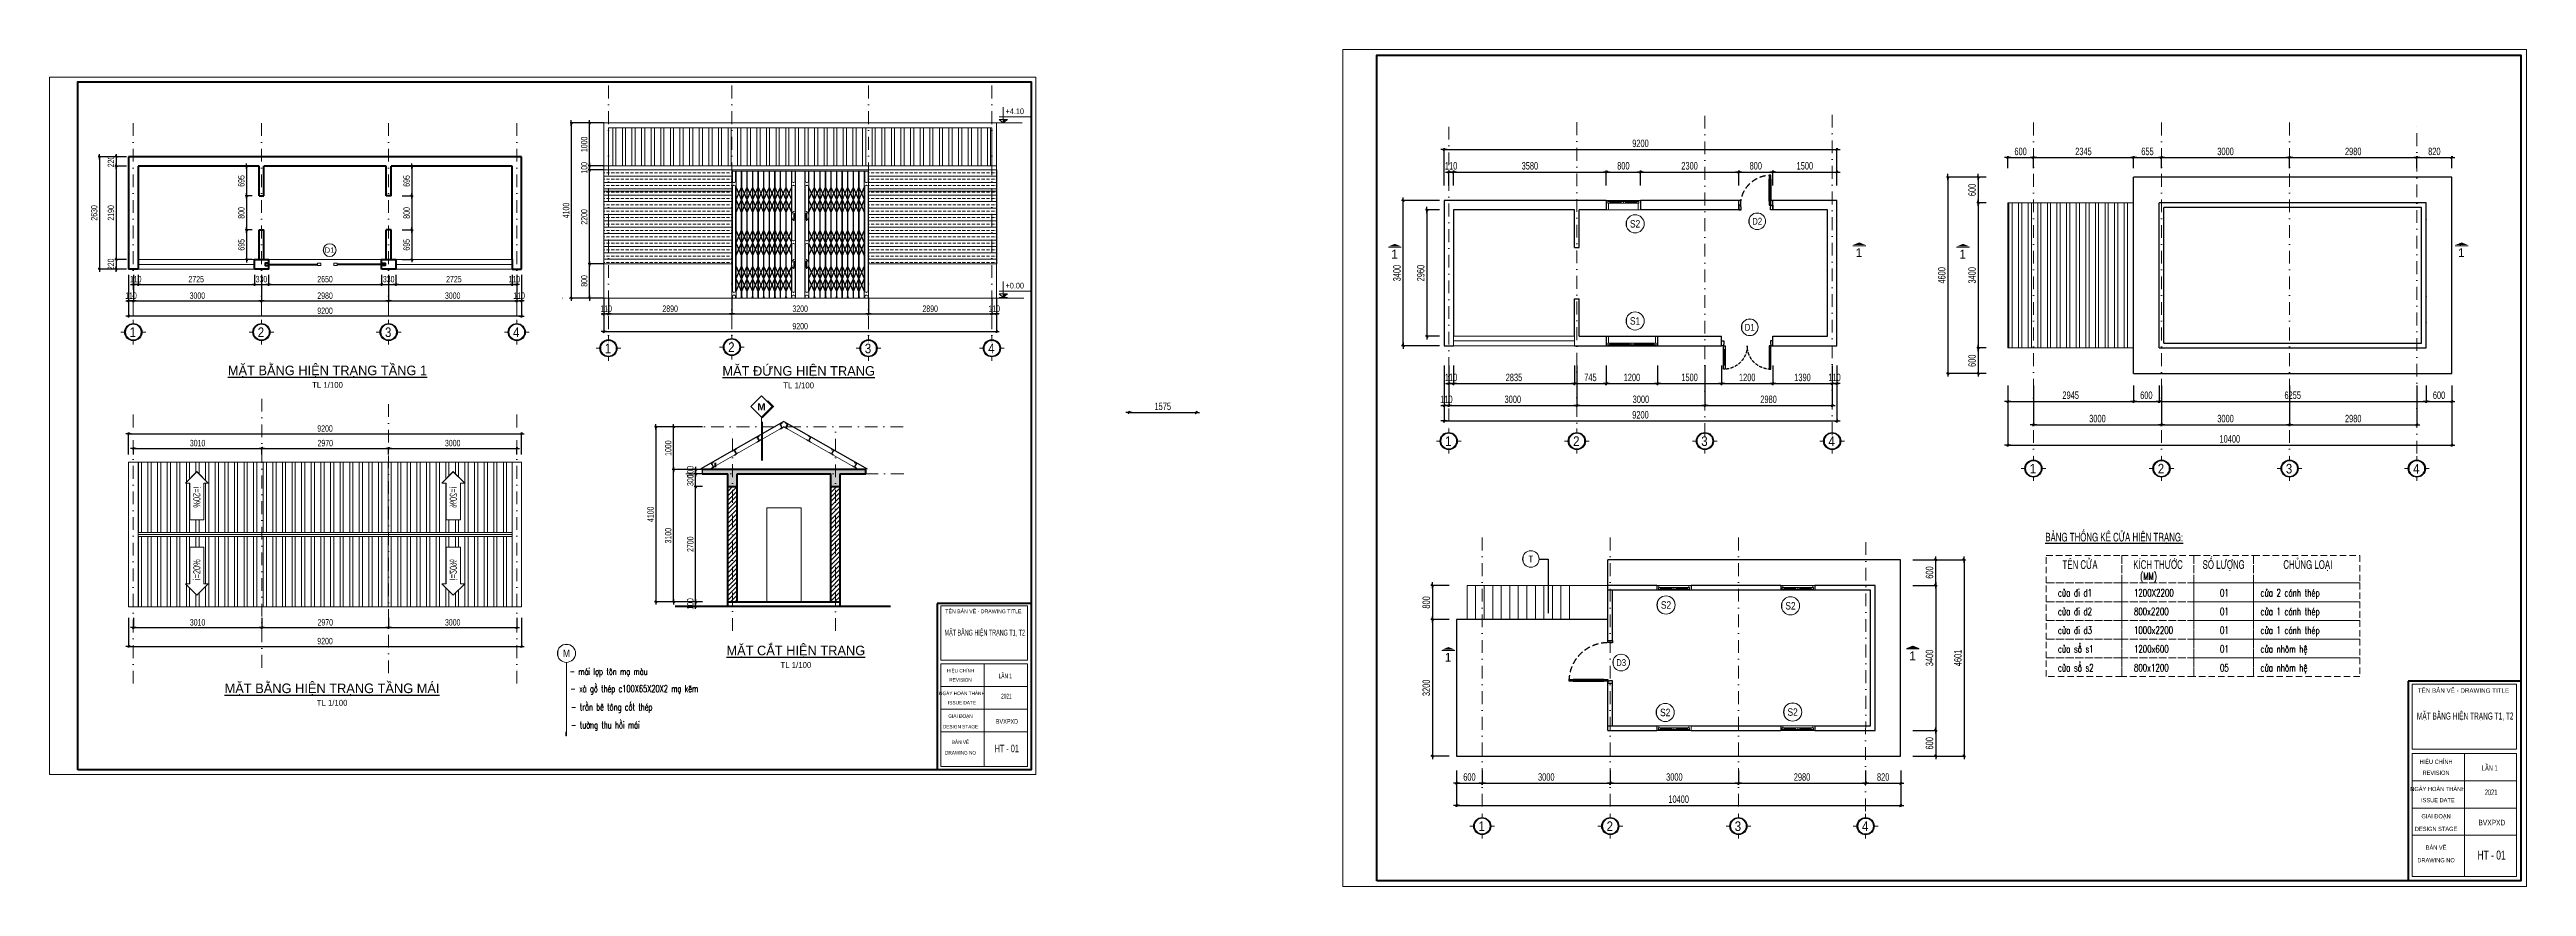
# Model space of a CAD drawing. Header units: millimetres. Extents: x 596422 to 1674380, y -367470 to 58862.
# Drawn here: x 798993 to 857004, y -263164 to -243562 of the extents above; entities that cross this region are included whole.
import ezdxf
from ezdxf.enums import TextEntityAlignment as Align

# ---------------------------------------------------------------- set-up
doc = ezdxf.new("R2010")
doc.units = ezdxf.units.MM
doc.header["$LTSCALE"] = 600
doc.header["$MEASUREMENT"] = 0
for name, pattern in [('ACAD_ISO07W100', [3, 0, -3]), ('CENTER', [2, 1.25, -0.25, 0.25, -0.25]), ('CENTERX2', [4, 2.5, -0.5, 0.5, -0.5]), ('DASHDOT', [1, 0.5, -0.25, 0, -0.25]), ('HIDDEN', [0.375, 0.25, -0.125]), ('HIDDEN2', [0.1875, 0.125, -0.0625])]:
    doc.linetypes.add(name, pattern=pattern)
doc.layers.get('0').update_dxf_attribs({"lineweight": 0})
doc.layers.get('Defpoints').update_dxf_attribs({"lineweight": 0})
for name, color, linetype, lineweight in [('- Nội Thất', 83, 'Continuous', 25), ('0.15_Cua', 144, 'Continuous', 15), ('37 - Noi that', 137, 'Continuous', 13), ('A-WIPEOUT', 254, 'ACAD_ISO07W100', 0), ('cat1', 30, 'Continuous', 50), ('CUA', 34, 'Continuous', 13), ('dim', 144, 'Continuous', 13), ('EG Text2', 7, 'Continuous', 18), ('ISO', 33, 'Continuous', 15), ('LC Dim', 8, 'Continuous', 18), ('LC Hatch', 252, 'Continuous', 9), ('LC ISO', 153, 'Continuous', 13), ('LC Khac', 4, 'Continuous', 9), ('LC MANH DUT', 35, 'HIDDEN', 5), ('LC Net dam 1', 30, 'Continuous', 30), ('LC Net manh', 9, 'Continuous', 5), ('LC Net thay', 7, 'Continuous', 25), ('LC Net truc', 79, 'DASHDOT', 13), ('LC Text1', 3, 'Continuous', 20), ('LC Text2', 7, 'Continuous', 25), ('manh1', 67, 'Continuous', 13), ('NET KY HIEU', 31, 'Continuous', 20), ('NETTHAY', 253, 'Continuous', 25), ('text', 1, 'Continuous', 20), ('thay1', 63, 'Continuous', 18), ('truc', 76, 'CENTER', 9), ('v TUONG', 1, 'Continuous', 40), ('wall', 30, 'Continuous', 50)]:
    doc.layers.add(name, color=color, linetype=linetype, lineweight=lineweight)
doc.layers.add('Khungten_LCDI', color=7, linetype='Continuous')
doc.layers.add('Kichthuoc', color=9, linetype='Continuous')
doc.styles.add('CHU THUONG', font='chhbg.shx', dxfattribs={"width": 0.8, "height": 220})
doc.styles.add('CHU TO', font='VHARIALB.TTF')
doc.styles.add('EG 1', font='VHAVANB.TTF')
doc.styles.add('General text 2', font='arial.ttf')
doc.styles.add('HOATBIF', font='hoatbif.shx', dxfattribs={"width": 0.65})
doc.styles.add('Khungten', font='VHAVAN.TTF', dxfattribs={"width": 0.9, "height": 5000})
doc.styles.add('LC 1', font='VHAVANB.TTF')
doc.styles.add('LC 2', font='VHARIALN.TTF', dxfattribs={"width": 0.7})
doc.styles.add('LC 3', font='vnsimli.shx', dxfattribs={"width": 0.75})
doc.styles.add('T1', font='Vnsimli.shx', dxfattribs={"width": 0.8})
doc.styles.add('Title', font='VHAVAN.TTF', dxfattribs={"width": 0.8})
doc.linetypes.add('ZIGZAG', pattern='A,0.0001,-0.2,[131,ltypeshp.shx,S=0.2,R=0,X=-0.2,Y=0],-0.4,[131,ltypeshp.shx,S=0.2,R=180,X=0.2,Y=0],-0.2', length=0.8001)
doc.dimstyles.new('1-100 (1-60)', dxfattribs={"dimscale": 60, "dimtxt": 2.5, "dimasz": 0.35, "dimexe": 0.5, "dimexo": 0, "dimgap": 0.8, "dimtad": 1, "dimdec": 0, "dimzin": 0, "dimdsep": 46, "dimtxsty": 'HOATBIF', "dimblk1": 'DOT', "dimblk2": 'DOT', "dimsah": 1, "dimcen": -1, "dimdle": 1, "dimclrd": 256, "dimclre": 256, "dimclrt": 4, "dimadec": 3, "dimazin": 2, "dimtfac": 0.333333, "dimtdec": 0, "dimtix": 1, "dimtmove": 2, "dimatfit": 3, "dimldrblk": 'DOT', "dimfxl": 1, "dimtvp": 0.833333, "dimtolj": 1, "dimtzin": 0, "dimarcsym": 0})
doc.dimstyles.new('1-100(1-70)', dxfattribs={"dimscale": 70, "dimtxt": 2.5, "dimasz": 0.35, "dimexe": 0.5, "dimexo": 0, "dimgap": 0.8, "dimtad": 1, "dimdec": 0, "dimzin": 0, "dimdsep": 46, "dimtxsty": 'HOATBIF', "dimblk1": 'DOT', "dimblk2": 'DOT', "dimsah": 1, "dimcen": -1, "dimdle": 1, "dimclrd": 256, "dimclre": 256, "dimclrt": 4, "dimadec": 3, "dimazin": 2, "dimtfac": 0.333333, "dimtdec": 0, "dimtix": 1, "dimtmove": 2, "dimatfit": 3, "dimldrblk": 'DOT', "dimfxl": 1, "dimtvp": 0.833333, "dimtolj": 1, "dimtzin": 0, "dimarcsym": 0})
doc.dimstyles.new('1-60', dxfattribs={"dimscale": 60, "dimtxt": 2.5, "dimasz": 0.35, "dimexe": 0.5, "dimexo": 0, "dimgap": 0.8, "dimtad": 1, "dimdec": 0, "dimzin": 0, "dimdsep": 46, "dimtxsty": 'HOATBIF', "dimblk1": 'DOT', "dimblk2": 'DOT', "dimsah": 1, "dimcen": -1, "dimdle": 1, "dimclrd": 256, "dimclre": 256, "dimclrt": 4, "dimadec": 3, "dimazin": 2, "dimtfac": 0.333333, "dimtdec": 0, "dimtix": 1, "dimtmove": 2, "dimatfit": 3, "dimldrblk": 'DOT', "dimfxl": 1, "dimtvp": 0.833333, "dimtolj": 1, "dimtzin": 0, "dimarcsym": 0})
pattern_1 = [(45, (15.4922, -1e-10), (-2.20971, 2.20971), [])]

msp = doc.modelspace()

# ---------------------------------------------------------------- texts
at = {"ltscale": 2, "style": 'LC 1'}
for p in [(830494.1, -248353.3), (841370.7, -248320.3), (843801.8, -248353.3), (855477.9, -248320.3), (831749.1, -257796.3), (842625.7, -257763.2)]:
    msp.add_attdef('1', text='A', height=205.9, dxfattribs=at).set_placement(p, align=Align.MIDDLE_CENTER)
at = {"layer": 'LC Text1', "ltscale": 0.2, "style": 'LC 1', "width": 0.9}
for s, p in [('1', (800943.8, -250362.6)), ('2', (803943.6, -250362.6)), ('3', (806923.8, -250362.6)), ('4', (809923.8, -250362.6)), ('1', (812072.2, -250742.4)), ('2', (814962.2, -250712.6)), ('3', (818162.2, -250742.4)), ('4', (821052.2, -250742.4)), ('1', (831751.7, -252913.6)), ('2', (834751.7, -252913.6)), ('3', (837751.7, -252913.6)), ('4', (840731.8, -252915.6)), ('1', (845444.5, -253558.1)), ('2', (848444.5, -253558.1)), ('3', (851444.5, -253558.1)), ('4', (854424.5, -253560.1)), ('1', (832535.7, -261932)), ('2', (835535.7, -261932)), ('3', (838535.7, -261932)), ('4', (841515.7, -261934))]:
    msp.add_text(s, height=224.7, dxfattribs=at).set_placement(p, align=Align.BOTTOM_CENTER)
at = {"layer": 'LC Text1', "color": 3, "style": 'LC 3', "width": 0.7}
for s, height, p in [('(MM)', 172.93, (847956.7, -255985.3)), ('cöa ®i d1', 172.93, (846032.3, -256371.9)), ('1200X2200', 172.93, (847810.6, -256371.9)), ('01', 172.93, (849825.5, -256371.9)), ('cöa 2 c¸nh thÐp', 172.933, (850776.7, -256371.9)), ('cöa ®i d2', 172.93, (846032.3, -256810.5)), ('800x2200', 172.93, (847810.6, -256810.5)), ('01', 172.93, (849825.5, -256810.5)), ('cöa 1 c¸nh thÐp', 172.933, (850776.7, -256810.5)), ('cöa ®i d3', 172.93, (846032.3, -257249.1)), ('cöa sæ s1', 172.93, (846032.3, -257687.8)), ('1000x2200', 172.93, (847810.6, -257249.1)), ('1200x600', 172.93, (847810.6, -257687.8)), ('01', 172.93, (849825.5, -257249.1)), ('01', 172.93, (849825.5, -257687.8)), ('cöa 1 c¸nh thÐp', 172.933, (850776.7, -257249.1)), ('cöa nh«m hÖ', 172.933, (850776.7, -257687.8)), ('cöa sæ s2', 172.93, (846032.3, -258126.4)), ('800x1200', 172.93, (847810.6, -258126.4)), ('05', 172.93, (849825.5, -258126.4)), ('cöa nh«m hÖ', 172.933, (850776.7, -258126.4))]:
    msp.add_text(s, height=height, dxfattribs=at).set_placement(p)
at = {"layer": 'LC Text1', "style": 'T1', "width": 0.7}
for s, p in [('- m¸i lîp t«n m¹ mµu ', (811174, -258210)), ('- xµ gå thÐp c100X65X20X2 m¹ kÏm', (811192.8, -258611.8)), ('- trÇn bª t«ng cèt thÐp', (811208.1, -259042.9)), ('- t\xadêng thu håi m¸i', (811208.1, -259460.6))]:
    msp.add_text(s, height=162, dxfattribs=at).set_placement(p)
at = {"layer": 'LC Text2', "lineweight": -2, "style": 'LC 2', "width": 0.8}
for s, height, p in [('%%Ub¶ng thèng kª cöa hiÖn tr¹ng:', 201.755, (845734.8, -255082.1)), ('tªn cöa', 201.76, (846136.6, -255724.8)), ('kÝch th\xadíc', 201.76, (847793.8, -255724.8)), ('sè l\xadîng', 201.76, (849419.7, -255724.8)), ('chñng lo¹i', 201.76, (851310.5, -255724.8))]:
    msp.add_text(s, height=height, dxfattribs=at).set_placement(p)

# ---------------------------------------------------------------- blocks, each defined once
blk = doc.blocks.new('LCDI-new')
at = {"layer": 'Defpoints', "lineweight": 0}
blk.add_lwpolyline([(-1626044.71, 488105.01), (-1626044.71, 488402.01), (-1625624.71, 488402.01), (-1625624.71, 488105.01)], close=True, dxfattribs=at)
at = {"layer": 'Khungten_LCDI', "color": 5, "lineweight": 25}
blk.add_line((-1625626.71, 488107.01), (-1625626.71, 488400.01), dxfattribs=at)
at = {"layer": 'Khungten_LCDI', "color": 5, "lineweight": 60}
for p, q in [((-1625666.71, 488177.85), (-1625666.71, 488107.01)), ((-1625626.71, 488177.85), (-1625666.71, 488177.85))]:
    blk.add_line(p, q, dxfattribs=at)
at = {"layer": 'Khungten_LCDI', "color": 9, "lineweight": 15}
for p, q in [((-1625646.71, 488152.18), (-1625646.71, 488108.51)), ((-1625628.21, 488142.51), (-1625665.21, 488142.51)), ((-1625628.21, 488132.84), (-1625665.21, 488132.84)), ((-1625628.21, 488123.18), (-1625665.21, 488123.18))]:
    blk.add_line(p, q, dxfattribs=at)
at = {"layer": 'Khungten_LCDI', "color": 5, "lineweight": 60}
blk.add_lwpolyline([(-1626032.71, 488107.01), (-1626032.71, 488400.01), (-1625626.71, 488400.01), (-1625626.71, 488107.01)], close=True, dxfattribs=at)
at = {"layer": 'Khungten_LCDI', "color": 9, "lineweight": 15}
for points in [[(-1625665.21, 488153.68), (-1625628.21, 488153.68), (-1625628.21, 488176.84), (-1625665.21, 488176.84)], [(-1625665.21, 488108.51), (-1625628.21, 488108.51), (-1625628.21, 488152.18), (-1625665.21, 488152.18)]]:
    blk.add_lwpolyline(points, close=True, dxfattribs=at)
at = {"color": 7, "style": 'Khungten'}
blk.add_text('tªn b¶n vÏ - drawing title', height=1.6, dxfattribs=at).set_placement((-1625647.05, 488173.74), align=Align.CENTER)
at = {"color": 7}
for s, height, style, width, p in [('hiÖu chØnh', 1.5, 'Khungten', 0.8, (-1625656.79, 488148.52)), ('revision', 1.5, 'Khungten', 0.8, (-1625656.79, 488144.6)), ('ngµy hoµn thµnh', 1.5, 'Khungten', 0.8, (-1625656.17, 488138.85)), ('issue date', 1.5, 'Khungten', 0.8, (-1625656.17, 488134.89)), ('giai ®o¹n', 1.5, 'Khungten', 0.8, (-1625656.79, 488129.18)), ('BVxpxd', 2, 'Title', 0.7, (-1625637, 488126.67)), ('design stage', 1.5, 'Khungten', 0.8, (-1625656.79, 488124.68)), ('b¶n vÏ', 1.5, 'Khungten', 0.8, (-1625656.79, 488118.07)), ('drawing nO', 1.5, 'Khungten', 0.8, (-1625656.79, 488113.57))]:
    blk.add_text(s, height=height, dxfattribs=dict(at, style=style, width=width)).set_placement(p, align=Align.CENTER)
at = {"color": 2, "style": 'Title', "width": 1.824646}
for tag, p, p2 in [('TENBANVE1', (-1625663.58, 488164.65), (-1625629.32, 488164.65)), ('TENBANVE2', (-1625663.58, 488157.89), (-1625629.32, 488157.89))]:
    blk.add_attdef(tag, text='', height=2.5, dxfattribs=at).set_placement(p, p2, align=Align.FIT)
at = {"color": 7, "style": 'Khungten', "width": 0.8}
for tag, p in [('REVISION', (-1625637.72, 488146.05)), ('NGAYHT', (-1625637.25, 488137.42))]:
    blk.add_attdef(tag, text='', height=2, dxfattribs=at).set_placement(p, align=Align.CENTER)
at = {"color": 2, "style": 'Title', "width": 0.7}
blk.add_attdef('SOBANVE', text='', height=2.5, dxfattribs=at).set_placement((-1625637.09, 488114.55), align=Align.CENTER)
blk = doc.blocks.new('CUA XEP')
at = {"layer": 'dim'}
for points in [[(5494, 7236), (5430, 7236), (5430, 6700), (5494, 6700), (5494, 6940), (5550, 6940), (5550, 7008), (5494, 7008)], [(6570, 7236), (6506, 7236), (6506, 7008), (6450, 7008), (6450, 6940), (6506, 6940), (6506, 6700), (6570, 6700)]]:
    blk.add_hatch(color=256, dxfattribs=at).paths.add_polyline_path(points)
h = blk.add_hatch(color=256, dxfattribs=at)
h.paths.add_polyline_path([(6570, 3132), (6506, 3132), (6506, 2904), (6450, 2904), (6450, 2836), (6506, 2836), (6506, 2596), (6570, 2596)])
h.paths.add_polyline_path([(5550, 2904), (5494, 2904), (5494, 3132), (5430, 3132), (5430, 2596), (5494, 2596), (5494, 2836), (5550, 2836)])
at = {"layer": 'CUA'}
for p, q in [((372, 9466), (603, 8956)), ((828, 9448), (372, 8452)), ((372, 9369), (582, 8911)), ((828, 9352), (372, 8356)), ((604, 8863), (828, 8373)), ((625, 8908), (828, 8460)), ((1316, 9448), (867, 8468)), ((868, 9448), (1091, 8956)), ((1316, 9352), (868, 8373)), ((868, 9352), (1070, 8911)), ((1092, 8863), (1316, 8373)), ((1113, 8908), (1316, 8460)), ((1804, 9448), (1355, 8468)), ((1356, 9448), (1579, 8956)), ((1804, 9352), (1356, 8373)), ((1356, 9352), (1558, 8911)), ((1580, 8863), (1804, 8373)), ((1601, 8908), (1804, 8460)), ((2292, 9448), (1843, 8468)), ((1844, 9448), (2067, 8956)), ((2292, 9352), (1844, 8373)), ((1844, 9352), (2046, 8911)), ((2068, 8863), (2292, 8373)), ((2089, 8908), (2292, 8460)), ((2780, 9448), (2331, 8468)), ((2332, 9448), (2555, 8956)), ((2780, 9352), (2332, 8373)), ((2332, 9352), (2534, 8911)), ((2556, 8863), (2780, 8373)), ((2577, 8908), (2780, 8460)), ((3268, 9448), (2819, 8468)), ((2820, 9448), (3043, 8956)), ((3268, 9352), (2820, 8373)), ((2820, 9352), (3022, 8911)), ((3044, 8863), (3268, 8373)), ((3065, 8908), (3268, 8460)), ((3756, 9448), (3307, 8468)), ((3308, 9448), (3531, 8956)), ((3756, 9352), (3308, 8373)), ((3308, 9352), (3510, 8911)), ((3532, 8863), (3756, 8373)), ((3553, 8908), (3756, 8460)), ((4244, 9448), (3795, 8468)), ((3796, 9448), (4019, 8956)), ((4244, 9352), (3796, 8373)), ((3796, 9352), (3998, 8911)), ((4020, 8863), (4244, 8373)), ((4041, 8908), (4244, 8460)), ((4732, 9448), (4283, 8468)), ((4284, 9448), (4507, 8956)), ((4732, 9352), (4284, 8373)), ((4284, 9352), (4486, 8911)), ((4508, 8863), (4732, 8373)), ((4529, 8908), (4732, 8460)), ((5228, 9448), (4772, 8468)), ((4772, 9448), (5000, 8958)), ((5228, 9353), (4772, 8373)), ((4772, 9353), (4978, 8911)), ((5000, 8863), (5228, 8373)), ((5022, 8911), (5228, 8468)), ((6772, 9448), (7228, 8468)), ((6772, 9353), (7228, 8373)), ((6978, 8911), (6772, 8468)), ((7000, 8863), (6772, 8373)), ((7228, 9448), (7000, 8958)), ((7228, 9353), (7022, 8911)), ((7268, 9448), (7717, 8468)), ((7268, 9352), (7716, 8373)), ((7471, 8908), (7268, 8460)), ((7492, 8863), (7268, 8373)), ((7716, 9448), (7493, 8956)), ((7716, 9352), (7514, 8911)), ((7756, 9448), (8205, 8468)), ((7756, 9352), (8204, 8373)), ((7959, 8908), (7756, 8460)), ((7980, 8863), (7756, 8373)), ((8204, 9448), (7981, 8956)), ((8204, 9352), (8002, 8911)), ((8244, 9448), (8693, 8468)), ((8244, 9352), (8692, 8373)), ((8447, 8908), (8244, 8460)), ((8468, 8863), (8244, 8373)), ((8692, 9448), (8469, 8956)), ((8692, 9352), (8490, 8911)), ((8732, 9448), (9181, 8468)), ((8732, 9352), (9180, 8373)), ((8935, 8908), (8732, 8460)), ((8956, 8863), (8732, 8373)), ((9180, 9448), (8957, 8956)), ((9180, 9352), (8978, 8911)), ((9220, 9448), (9669, 8468)), ((9220, 9352), (9668, 8373)), ((9423, 8908), (9220, 8460)), ((9444, 8863), (9220, 8373)), ((9668, 9448), (9445, 8956)), ((9668, 9352), (9466, 8911)), ((9708, 9448), (10157, 8468)), ((9708, 9352), (10156, 8373)), ((9911, 8908), (9708, 8460)), ((9932, 8863), (9708, 8373)), ((10156, 9448), (9933, 8956)), ((10156, 9352), (9954, 8911)), ((10196, 9448), (10645, 8468)), ((10196, 9352), (10644, 8373)), ((10399, 8908), (10196, 8460)), ((10420, 8863), (10196, 8373)), ((10644, 9448), (10421, 8956)), ((10644, 9352), (10442, 8911)), ((10684, 9448), (11133, 8468)), ((10684, 9352), (11132, 8373)), ((10887, 8908), (10684, 8460)), ((10908, 8863), (10684, 8373)), ((11132, 9448), (10909, 8956)), ((11132, 9352), (10930, 8911)), ((11172, 9448), (11628, 8452)), ((11172, 9352), (11628, 8356)), ((11375, 8908), (11172, 8460)), ((11396, 8863), (11172, 8373)), ((11628, 9466), (11397, 8956)), ((11628, 9369), (11418, 8911)), ((372, 8391), (603, 7882)), ((828, 8373), (372, 7377)), ((372, 8295), (582, 7836)), ((828, 8277), (372, 7281)), ((604, 7788), (828, 7298)), ((625, 7833), (828, 7385)), ((1316, 8373), (867, 7393)), ((868, 8373), (1091, 7882)), ((1316, 8277), (868, 7298)), ((868, 8277), (1070, 7836)), ((1092, 7788), (1316, 7298)), ((1113, 7833), (1316, 7385)), ((1804, 8373), (1355, 7393)), ((1356, 8373), (1579, 7882)), ((1804, 8277), (1356, 7298)), ((1356, 8277), (1558, 7836)), ((1580, 7788), (1804, 7298)), ((1601, 7833), (1804, 7385)), ((2292, 8373), (1843, 7393)), ((1844, 8373), (2067, 7882)), ((2292, 8277), (1844, 7298)), ((1844, 8277), (2046, 7836)), ((2068, 7788), (2292, 7298)), ((2089, 7833), (2292, 7385)), ((2780, 8373), (2331, 7393)), ((2332, 8373), (2555, 7882)), ((2780, 8277), (2332, 7298)), ((2332, 8277), (2534, 7836)), ((2556, 7788), (2780, 7298)), ((2577, 7833), (2780, 7385)), ((3268, 8373), (2819, 7393)), ((2820, 8373), (3043, 7882)), ((3268, 8277), (2820, 7298)), ((2820, 8277), (3022, 7836)), ((3044, 7788), (3268, 7298)), ((3065, 7833), (3268, 7385)), ((3756, 8373), (3307, 7393)), ((3308, 8373), (3531, 7882)), ((3756, 8277), (3308, 7298)), ((3308, 8277), (3510, 7836)), ((3532, 7788), (3756, 7298)), ((3553, 7833), (3756, 7385)), ((4244, 8373), (3795, 7393)), ((3796, 8373), (4019, 7882)), ((4244, 8277), (3796, 7298)), ((3796, 8277), (3998, 7836)), ((4020, 7788), (4244, 7298)), ((4041, 7833), (4244, 7385)), ((4732, 8373), (4283, 7393)), ((4284, 8373), (4507, 7882)), ((4732, 8277), (4284, 7298)), ((4284, 8277), (4486, 7836)), ((4508, 7788), (4732, 7298)), ((4529, 7833), (4732, 7385)), ((5228, 8373), (4772, 7393)), ((4772, 8373), (5000, 7883)), ((5228, 8278), (4772, 7298)), ((4772, 8278), (4978, 7836)), ((5000, 7788), (5228, 7298)), ((5022, 7836), (5228, 7393)), ((6772, 8373), (7228, 7393)), ((6772, 8278), (7228, 7298)), ((6978, 7836), (6772, 7393)), ((7000, 7788), (6772, 7298)), ((7228, 8373), (7000, 7883)), ((7228, 8278), (7022, 7836)), ((7268, 8373), (7717, 7393)), ((7268, 8277), (7716, 7298)), ((7471, 7833), (7268, 7385)), ((7492, 7788), (7268, 7298)), ((7716, 8373), (7493, 7882)), ((7716, 8277), (7514, 7836)), ((7756, 8373), (8205, 7393)), ((7756, 8277), (8204, 7298)), ((7959, 7833), (7756, 7385)), ((7980, 7788), (7756, 7298)), ((8204, 8373), (7981, 7882)), ((8204, 8277), (8002, 7836)), ((8244, 8373), (8693, 7393)), ((8244, 8277), (8692, 7298)), ((8447, 7833), (8244, 7385)), ((8468, 7788), (8244, 7298)), ((8692, 8373), (8469, 7882)), ((8692, 8277), (8490, 7836)), ((8732, 8373), (9181, 7393)), ((8732, 8277), (9180, 7298)), ((8935, 7833), (8732, 7385)), ((8956, 7788), (8732, 7298)), ((9180, 8373), (8957, 7882)), ((9180, 8277), (8978, 7836)), ((9220, 8373), (9669, 7393)), ((9220, 8277), (9668, 7298)), ((9423, 7833), (9220, 7385)), ((9444, 7788), (9220, 7298)), ((9668, 8373), (9445, 7882)), ((9668, 8277), (9466, 7836)), ((9708, 8373), (10157, 7393)), ((9708, 8277), (10156, 7298)), ((9911, 7833), (9708, 7385)), ((9932, 7788), (9708, 7298)), ((10156, 8373), (9933, 7882)), ((10156, 8277), (9954, 7836)), ((10196, 8373), (10645, 7393)), ((10196, 8277), (10644, 7298)), ((10399, 7833), (10196, 7385)), ((10420, 7788), (10196, 7298)), ((10644, 8373), (10421, 7882)), ((10644, 8277), (10442, 7836)), ((10684, 8373), (11133, 7393)), ((10684, 8277), (11132, 7298)), ((10887, 7833), (10684, 7385)), ((10908, 7788), (10684, 7298)), ((11132, 8373), (10909, 7882)), ((11132, 8277), (10930, 7836)), ((11172, 8373), (11628, 7377)), ((11172, 8277), (11628, 7281)), ((11375, 7833), (11172, 7385)), ((11396, 7788), (11172, 7298)), ((11628, 8391), (11397, 7882)), ((11628, 8295), (11418, 7836)), ((372, 5786), (603, 5276)), ((828, 5768), (372, 4772)), ((372, 5689), (582, 5231)), ((828, 5672), (372, 4676)), ((372, 4711), (603, 4202)), ((828, 4693), (372, 3697)), ((372, 4615), (582, 4156)), ((828, 4597), (372, 3601)), ((604, 5183), (828, 4693)), ((625, 5228), (828, 4780)), ((1316, 5768), (867, 4788)), ((1316, 4693), (867, 3713)), ((868, 5768), (1091, 5276)), ((1316, 5672), (868, 4693)), ((868, 5672), (1070, 5231)), ((868, 4693), (1091, 4202)), ((1316, 4597), (868, 3618)), ((868, 4597), (1070, 4156)), ((1092, 5183), (1316, 4693)), ((1113, 5228), (1316, 4780)), ((1804, 5768), (1355, 4788)), ((1804, 4693), (1355, 3713)), ((1356, 5768), (1579, 5276)), ((1804, 5672), (1356, 4693)), ((1356, 5672), (1558, 5231)), ((1356, 4693), (1579, 4202)), ((1804, 4597), (1356, 3618)), ((1356, 4597), (1558, 4156)), ((1580, 5183), (1804, 4693)), ((1601, 5228), (1804, 4780)), ((2292, 5768), (1843, 4788)), ((2292, 4693), (1843, 3713)), ((1844, 5768), (2067, 5276)), ((2292, 5672), (1844, 4693)), ((1844, 5672), (2046, 5231)), ((1844, 4693), (2067, 4202)), ((2292, 4597), (1844, 3618)), ((1844, 4597), (2046, 4156)), ((2068, 5183), (2292, 4693)), ((2089, 5228), (2292, 4780)), ((2780, 5768), (2331, 4788)), ((2780, 4693), (2331, 3713)), ((2332, 5768), (2555, 5276)), ((2780, 5672), (2332, 4693)), ((2332, 5672), (2534, 5231)), ((2332, 4693), (2555, 4202)), ((2780, 4597), (2332, 3618)), ((2332, 4597), (2534, 4156)), ((2556, 5183), (2780, 4693)), ((2577, 5228), (2780, 4780)), ((3268, 5768), (2819, 4788)), ((3268, 4693), (2819, 3713)), ((2820, 5768), (3043, 5276)), ((3268, 5672), (2820, 4693)), ((2820, 5672), (3022, 5231)), ((2820, 4693), (3043, 4202)), ((3268, 4597), (2820, 3618)), ((2820, 4597), (3022, 4156)), ((3044, 5183), (3268, 4693)), ((3065, 5228), (3268, 4780)), ((3756, 5768), (3307, 4788)), ((3756, 4693), (3307, 3713)), ((3308, 5768), (3531, 5276)), ((3756, 5672), (3308, 4693)), ((3308, 5672), (3510, 5231)), ((3308, 4693), (3531, 4202)), ((3756, 4597), (3308, 3618)), ((3308, 4597), (3510, 4156)), ((3532, 5183), (3756, 4693)), ((3553, 5228), (3756, 4780)), ((4244, 5768), (3795, 4788)), ((4244, 4693), (3795, 3713)), ((3796, 5768), (4019, 5276)), ((4244, 5672), (3796, 4693)), ((3796, 5672), (3998, 5231)), ((3796, 4693), (4019, 4202)), ((4244, 4597), (3796, 3618)), ((3796, 4597), (3998, 4156)), ((4020, 5183), (4244, 4693)), ((4041, 5228), (4244, 4780)), ((4732, 5768), (4283, 4788)), ((4732, 4693), (4283, 3713)), ((4284, 5768), (4507, 5276)), ((4732, 5672), (4284, 4693)), ((4284, 5672), (4486, 5231)), ((4284, 4693), (4507, 4202)), ((4732, 4597), (4284, 3618)), ((4284, 4597), (4486, 4156)), ((4508, 5183), (4732, 4693)), ((4529, 5228), (4732, 4780)), ((5228, 5768), (4772, 4788)), ((4772, 5768), (5000, 5278)), ((5228, 5673), (4772, 4693)), ((4772, 5673), (4978, 5231)), ((5228, 4693), (4772, 3713)), ((4772, 4693), (5000, 4203)), ((5228, 4598), (4772, 3618)), ((4772, 4598), (4978, 4156)), ((5000, 5183), (5228, 4693)), ((5022, 5231), (5228, 4788)), ((6772, 5768), (7228, 4788)), ((6772, 5673), (7228, 4693)), ((6978, 5231), (6772, 4788)), ((7000, 5183), (6772, 4693)), ((6772, 4693), (7228, 3713)), ((6772, 4598), (7228, 3618)), ((7228, 5768), (7000, 5278)), ((7228, 4693), (7000, 4203)), ((7228, 5673), (7022, 5231)), ((7228, 4598), (7022, 4156)), ((7268, 5768), (7717, 4788)), ((7268, 5672), (7716, 4693)), ((7471, 5228), (7268, 4780)), ((7492, 5183), (7268, 4693)), ((7268, 4693), (7717, 3713)), ((7268, 4597), (7716, 3618)), ((7716, 5768), (7493, 5276)), ((7716, 4693), (7493, 4202)), ((7716, 5672), (7514, 5231)), ((7716, 4597), (7514, 4156)), ((7756, 5768), (8205, 4788)), ((7756, 5672), (8204, 4693)), ((7959, 5228), (7756, 4780)), ((7980, 5183), (7756, 4693)), ((7756, 4693), (8205, 3713)), ((7756, 4597), (8204, 3618)), ((8204, 5768), (7981, 5276)), ((8204, 4693), (7981, 4202)), ((8204, 5672), (8002, 5231)), ((8204, 4597), (8002, 4156)), ((8244, 5768), (8693, 4788)), ((8244, 5672), (8692, 4693)), ((8447, 5228), (8244, 4780)), ((8468, 5183), (8244, 4693)), ((8244, 4693), (8693, 3713)), ((8244, 4597), (8692, 3618)), ((8692, 5768), (8469, 5276)), ((8692, 4693), (8469, 4202)), ((8692, 5672), (8490, 5231)), ((8692, 4597), (8490, 4156)), ((8732, 5768), (9181, 4788)), ((8732, 5672), (9180, 4693)), ((8935, 5228), (8732, 4780)), ((8956, 5183), (8732, 4693)), ((8732, 4693), (9181, 3713)), ((8732, 4597), (9180, 3618)), ((9180, 5768), (8957, 5276)), ((9180, 4693), (8957, 4202)), ((9180, 5672), (8978, 5231)), ((9180, 4597), (8978, 4156)), ((9220, 5768), (9669, 4788)), ((9220, 5672), (9668, 4693)), ((9423, 5228), (9220, 4780)), ((9444, 5183), (9220, 4693)), ((9220, 4693), (9669, 3713)), ((9220, 4597), (9668, 3618)), ((9668, 5768), (9445, 5276)), ((9668, 4693), (9445, 4202)), ((9668, 5672), (9466, 5231)), ((9668, 4597), (9466, 4156)), ((9708, 5768), (10157, 4788)), ((9708, 5672), (10156, 4693)), ((9911, 5228), (9708, 4780)), ((9932, 5183), (9708, 4693)), ((9708, 4693), (10157, 3713)), ((9708, 4597), (10156, 3618)), ((10156, 5768), (9933, 5276)), ((10156, 4693), (9933, 4202)), ((10156, 5672), (9954, 5231)), ((10156, 4597), (9954, 4156)), ((10196, 5768), (10645, 4788)), ((10196, 5672), (10644, 4693)), ((10399, 5228), (10196, 4780)), ((10420, 5183), (10196, 4693)), ((10196, 4693), (10645, 3713)), ((10196, 4597), (10644, 3618)), ((10644, 5768), (10421, 5276)), ((10644, 4693), (10421, 4202)), ((10644, 5672), (10442, 5231)), ((10644, 4597), (10442, 4156)), ((10684, 5768), (11133, 4788)), ((10684, 5672), (11132, 4693)), ((10887, 5228), (10684, 4780)), ((10908, 5183), (10684, 4693)), ((10684, 4693), (11133, 3713)), ((10684, 4597), (11132, 3618)), ((11132, 5768), (10909, 5276)), ((11132, 4693), (10909, 4202)), ((11132, 5672), (10930, 5231)), ((11132, 4597), (10930, 4156)), ((11172, 5768), (11628, 4772)), ((11172, 5672), (11628, 4676)), ((11375, 5228), (11172, 4780)), ((11396, 5183), (11172, 4693)), ((11172, 4693), (11628, 3697)), ((11172, 4597), (11628, 3601)), ((11628, 5786), (11397, 5276)), ((11628, 4711), (11397, 4202)), ((11628, 5689), (11418, 5231)), ((11628, 4615), (11418, 4156)), ((372, 2738), (603, 2228)), ((828, 2720), (372, 1724)), ((372, 2641), (582, 2183)), ((828, 2624), (372, 1628)), ((604, 4108), (828, 3618)), ((604, 2135), (828, 1645)), ((625, 4153), (828, 3705)), ((625, 2180), (828, 1732)), ((1316, 2720), (867, 1740)), ((868, 2720), (1091, 2228)), ((1316, 2624), (868, 1645)), ((868, 2624), (1070, 2183)), ((1092, 4108), (1316, 3618)), ((1092, 2135), (1316, 1645)), ((1113, 4153), (1316, 3705)), ((1113, 2180), (1316, 1732)), ((1804, 2720), (1355, 1740)), ((1356, 2720), (1579, 2228)), ((1804, 2624), (1356, 1645)), ((1356, 2624), (1558, 2183)), ((1580, 4108), (1804, 3618)), ((1580, 2135), (1804, 1645)), ((1601, 4153), (1804, 3705)), ((1601, 2180), (1804, 1732)), ((2292, 2720), (1843, 1740)), ((1844, 2720), (2067, 2228)), ((2292, 2624), (1844, 1645)), ((1844, 2624), (2046, 2183)), ((2068, 4108), (2292, 3618)), ((2068, 2135), (2292, 1645)), ((2089, 4153), (2292, 3705)), ((2089, 2180), (2292, 1732)), ((2780, 2720), (2331, 1740)), ((2332, 2720), (2555, 2228)), ((2780, 2624), (2332, 1645)), ((2332, 2624), (2534, 2183)), ((2556, 4108), (2780, 3618)), ((2556, 2135), (2780, 1645)), ((2577, 4153), (2780, 3705)), ((2577, 2180), (2780, 1732)), ((3268, 2720), (2819, 1740)), ((2820, 2720), (3043, 2228)), ((3268, 2624), (2820, 1645)), ((2820, 2624), (3022, 2183)), ((3044, 4108), (3268, 3618)), ((3044, 2135), (3268, 1645)), ((3065, 4153), (3268, 3705)), ((3065, 2180), (3268, 1732)), ((3756, 2720), (3307, 1740)), ((3308, 2720), (3531, 2228)), ((3756, 2624), (3308, 1645)), ((3308, 2624), (3510, 2183)), ((3532, 4108), (3756, 3618)), ((3532, 2135), (3756, 1645)), ((3553, 4153), (3756, 3705)), ((3553, 2180), (3756, 1732)), ((4244, 2720), (3795, 1740)), ((3796, 2720), (4019, 2228)), ((4244, 2624), (3796, 1645)), ((3796, 2624), (3998, 2183)), ((4020, 4108), (4244, 3618)), ((4020, 2135), (4244, 1645)), ((4041, 4153), (4244, 3705)), ((4041, 2180), (4244, 1732)), ((4732, 2720), (4283, 1740)), ((4284, 2720), (4507, 2228)), ((4732, 2624), (4284, 1645)), ((4284, 2624), (4486, 2183)), ((4508, 4108), (4732, 3618)), ((4508, 2135), (4732, 1645)), ((4529, 4153), (4732, 3705)), ((4529, 2180), (4732, 1732)), ((5228, 2720), (4772, 1740)), ((4772, 2720), (5000, 2230)), ((5228, 2625), (4772, 1645)), ((4772, 2625), (4978, 2183)), ((5000, 4108), (5228, 3618)), ((5000, 2135), (5228, 1645)), ((5022, 4156), (5228, 3713)), ((5022, 2183), (5228, 1740)), ((6978, 4156), (6772, 3713)), ((7000, 4108), (6772, 3618)), ((6772, 2720), (7228, 1740)), ((6772, 2625), (7228, 1645)), ((6978, 2183), (6772, 1740)), ((7000, 2135), (6772, 1645)), ((7228, 2720), (7000, 2230)), ((7228, 2625), (7022, 2183)), ((7471, 4153), (7268, 3705)), ((7492, 4108), (7268, 3618)), ((7268, 2720), (7717, 1740)), ((7268, 2624), (7716, 1645)), ((7471, 2180), (7268, 1732)), ((7492, 2135), (7268, 1645)), ((7716, 2720), (7493, 2228)), ((7716, 2624), (7514, 2183)), ((7959, 4153), (7756, 3705)), ((7980, 4108), (7756, 3618)), ((7756, 2720), (8205, 1740)), ((7756, 2624), (8204, 1645)), ((7959, 2180), (7756, 1732)), ((7980, 2135), (7756, 1645)), ((8204, 2720), (7981, 2228)), ((8204, 2624), (8002, 2183)), ((8447, 4153), (8244, 3705)), ((8468, 4108), (8244, 3618)), ((8244, 2720), (8693, 1740)), ((8244, 2624), (8692, 1645)), ((8447, 2180), (8244, 1732)), ((8468, 2135), (8244, 1645)), ((8692, 2720), (8469, 2228)), ((8692, 2624), (8490, 2183)), ((8935, 4153), (8732, 3705)), ((8956, 4108), (8732, 3618)), ((8732, 2720), (9181, 1740)), ((8732, 2624), (9180, 1645)), ((8935, 2180), (8732, 1732)), ((8956, 2135), (8732, 1645)), ((9180, 2720), (8957, 2228)), ((9180, 2624), (8978, 2183)), ((9423, 4153), (9220, 3705)), ((9444, 4108), (9220, 3618)), ((9220, 2720), (9669, 1740)), ((9220, 2624), (9668, 1645)), ((9423, 2180), (9220, 1732)), ((9444, 2135), (9220, 1645)), ((9668, 2720), (9445, 2228)), ((9668, 2624), (9466, 2183)), ((9911, 4153), (9708, 3705)), ((9932, 4108), (9708, 3618)), ((9708, 2720), (10157, 1740)), ((9708, 2624), (10156, 1645)), ((9911, 2180), (9708, 1732)), ((9932, 2135), (9708, 1645)), ((10156, 2720), (9933, 2228)), ((10156, 2624), (9954, 2183)), ((10399, 4153), (10196, 3705)), ((10420, 4108), (10196, 3618)), ((10196, 2720), (10645, 1740)), ((10196, 2624), (10644, 1645)), ((10399, 2180), (10196, 1732)), ((10420, 2135), (10196, 1645)), ((10644, 2720), (10421, 2228)), ((10644, 2624), (10442, 2183)), ((10887, 4153), (10684, 3705)), ((10908, 4108), (10684, 3618)), ((10684, 2720), (11133, 1740)), ((10684, 2624), (11132, 1645)), ((10887, 2180), (10684, 1732)), ((10908, 2135), (10684, 1645)), ((11132, 2720), (10909, 2228)), ((11132, 2624), (10930, 2183)), ((11375, 4153), (11172, 3705)), ((11396, 4108), (11172, 3618)), ((11172, 2720), (11628, 1724)), ((11172, 2624), (11628, 1628)), ((11375, 2180), (11172, 1732)), ((11396, 2135), (11172, 1645)), ((11628, 2738), (11397, 2228)), ((11628, 2641), (11418, 2183)), ((372, 1663), (603, 1154)), ((828, 1645), (372, 649)), ((372, 1567), (582, 1108)), ((828, 1549), (372, 553)), ((604, 1060), (828, 570)), ((625, 1105), (828, 657)), ((1316, 1645), (867, 665)), ((868, 1645), (1091, 1154)), ((1316, 1549), (868, 570)), ((868, 1549), (1070, 1108)), ((1092, 1060), (1316, 570)), ((1113, 1105), (1316, 657)), ((1804, 1645), (1355, 665)), ((1356, 1645), (1579, 1154)), ((1804, 1549), (1356, 570)), ((1356, 1549), (1558, 1108)), ((1580, 1060), (1804, 570)), ((1601, 1105), (1804, 657)), ((2292, 1645), (1843, 665)), ((1844, 1645), (2067, 1154)), ((2292, 1549), (1844, 570)), ((1844, 1549), (2046, 1108)), ((2068, 1060), (2292, 570)), ((2089, 1105), (2292, 657)), ((2780, 1645), (2331, 665)), ((2332, 1645), (2555, 1154)), ((2780, 1549), (2332, 570)), ((2332, 1549), (2534, 1108)), ((2556, 1060), (2780, 570)), ((2577, 1105), (2780, 657)), ((3268, 1645), (2819, 665)), ((2820, 1645), (3043, 1154)), ((3268, 1549), (2820, 570)), ((2820, 1549), (3022, 1108)), ((3044, 1060), (3268, 570)), ((3065, 1105), (3268, 657)), ((3756, 1645), (3307, 665)), ((3308, 1645), (3531, 1154)), ((3756, 1549), (3308, 570)), ((3308, 1549), (3510, 1108)), ((3532, 1060), (3756, 570)), ((3553, 1105), (3756, 657)), ((4244, 1645), (3795, 665)), ((3796, 1645), (4019, 1154)), ((4244, 1549), (3796, 570)), ((3796, 1549), (3998, 1108)), ((4020, 1060), (4244, 570)), ((4041, 1105), (4244, 657)), ((4732, 1645), (4283, 665)), ((4284, 1645), (4507, 1154)), ((4732, 1549), (4284, 570)), ((4284, 1549), (4486, 1108)), ((4508, 1060), (4732, 570)), ((4529, 1105), (4732, 657)), ((5228, 1645), (4772, 665)), ((4772, 1645), (5000, 1155)), ((5228, 1550), (4772, 570)), ((4772, 1550), (4978, 1108)), ((5000, 1060), (5228, 570)), ((5022, 1108), (5228, 665)), ((6772, 1645), (7228, 665)), ((6772, 1550), (7228, 570)), ((6978, 1108), (6772, 665)), ((7000, 1060), (6772, 570)), ((7228, 1645), (7000, 1155)), ((7228, 1550), (7022, 1108)), ((7268, 1645), (7717, 665)), ((7268, 1549), (7716, 570)), ((7471, 1105), (7268, 657)), ((7492, 1060), (7268, 570)), ((7716, 1645), (7493, 1154)), ((7716, 1549), (7514, 1108)), ((7756, 1645), (8205, 665)), ((7756, 1549), (8204, 570)), ((7959, 1105), (7756, 657)), ((7980, 1060), (7756, 570)), ((8204, 1645), (7981, 1154)), ((8204, 1549), (8002, 1108)), ((8244, 1645), (8693, 665)), ((8244, 1549), (8692, 570)), ((8447, 1105), (8244, 657)), ((8468, 1060), (8244, 570)), ((8692, 1645), (8469, 1154)), ((8692, 1549), (8490, 1108)), ((8732, 1645), (9181, 665)), ((8732, 1549), (9180, 570)), ((8935, 1105), (8732, 657)), ((8956, 1060), (8732, 570)), ((9180, 1645), (8957, 1154)), ((9180, 1549), (8978, 1108)), ((9220, 1645), (9669, 665)), ((9220, 1549), (9668, 570)), ((9423, 1105), (9220, 657)), ((9444, 1060), (9220, 570)), ((9668, 1645), (9445, 1154)), ((9668, 1549), (9466, 1108)), ((9708, 1645), (10157, 665)), ((9708, 1549), (10156, 570)), ((9911, 1105), (9708, 657)), ((9932, 1060), (9708, 570)), ((10156, 1645), (9933, 1154)), ((10156, 1549), (9954, 1108)), ((10196, 1645), (10645, 665)), ((10196, 1549), (10644, 570)), ((10399, 1105), (10196, 657)), ((10420, 1060), (10196, 570)), ((10644, 1645), (10421, 1154)), ((10644, 1549), (10442, 1108)), ((10684, 1645), (11133, 665)), ((10684, 1549), (11132, 570)), ((10887, 1105), (10684, 657)), ((10908, 1060), (10684, 570)), ((11132, 1645), (10909, 1154)), ((11132, 1549), (10930, 1108)), ((11172, 1645), (11628, 649)), ((11172, 1549), (11628, 553)), ((11375, 1105), (11172, 657)), ((11396, 1060), (11172, 570)), ((11628, 1663), (11397, 1154)), ((11628, 1567), (11418, 1108))]:
    blk.add_line(p, q, dxfattribs=at)
at = {"layer": 'dim'}
for p, q in [((0, 10800), (12000, 10800)), ((0, 10800), (0, 0)), ((0, 10800), (0, 0)), ((40, 10800), (40, 9892)), ((332, 10800), (332, 9892)), ((372, 10800), (372, 0)), ((828, 10800), (828, 76)), ((868, 10800), (868, 76)), ((1316, 10800), (1316, 0)), ((1356, 10800), (1356, 0)), ((1804, 10800), (1804, 81)), ((1844, 10800), (1844, 81)), ((2292, 10800), (2292, 0)), ((2332, 10800), (2332, 0)), ((2780, 10800), (2780, 78)), ((2820, 10800), (2820, 78)), ((3268, 10800), (3268, 0)), ((3308, 10800), (3308, 0)), ((3756, 10800), (3756, 78)), ((3796, 10800), (3796, 78)), ((4244, 10800), (4244, 0)), ((4284, 10800), (4284, 0)), ((4732, 10800), (4732, 78)), ((4772, 10800), (4772, 78)), ((5228, 10800), (5228, 0)), ((5268, 10800), (5268, 9892)), ((5560, 10800), (5560, 9892)), ((5600, 10800), (5600, 0)), ((5600, 10800), (5600, 0)), ((6400, 10800), (6400, 0)), ((6440, 10800), (6440, 9892)), ((6732, 10800), (6732, 9892)), ((6772, 10800), (6772, 0)), ((7228, 10800), (7228, 78)), ((7268, 10800), (7268, 78)), ((7716, 10800), (7716, 0)), ((7756, 10800), (7756, 0)), ((8204, 10800), (8204, 78)), ((8244, 10800), (8244, 78)), ((8692, 10800), (8692, 0)), ((8732, 10800), (8732, 0)), ((9180, 10800), (9180, 78)), ((9220, 10800), (9220, 78)), ((9668, 10800), (9668, 0)), ((9708, 10800), (9708, 0)), ((10156, 10800), (10156, 81)), ((10196, 10800), (10196, 81)), ((10644, 10800), (10644, 0)), ((10684, 10800), (10684, 0)), ((11132, 10800), (11132, 76)), ((11172, 10800), (11172, 76)), ((11628, 10800), (11628, 0)), ((11668, 10800), (11668, 9892)), ((11960, 10800), (11960, 9892)), ((12000, 10800), (12000, 0)), ((0, 9892), (40, 9892)), ((0, 9556), (40, 9556)), ((40, 9892), (150, 9849)), ((40, 9556), (150, 9599)), ((40, 9556), (40, 536)), ((332, 9892), (222, 9849)), ((332, 9556), (222, 9599)), ((372, 9892), (332, 9892)), ((332, 9556), (332, 536)), ((372, 9556), (332, 9556)), ((5228, 9892), (5268, 9892)), ((5228, 9556), (5268, 9556)), ((5268, 9892), (5378, 9849)), ((5268, 9556), (5378, 9599)), ((5268, 9556), (5268, 7178)), ((5560, 9892), (5450, 9849)), ((5560, 9556), (5450, 9599)), ((5600, 9892), (5560, 9892)), ((5560, 9556), (5560, 7423)), ((5600, 9556), (5560, 9556)), ((6400, 9892), (6440, 9892)), ((6400, 9556), (6440, 9556)), ((6440, 9892), (6550, 9849)), ((6440, 9556), (6550, 9599)), ((6440, 9556), (6440, 7423)), ((6732, 9892), (6622, 9849)), ((6732, 9556), (6622, 9599)), ((6772, 9892), (6732, 9892)), ((6732, 9556), (6732, 7178)), ((6772, 9556), (6732, 9556)), ((11628, 9892), (11668, 9892)), ((11628, 9556), (11668, 9556)), ((11668, 9892), (11778, 9849)), ((11668, 9556), (11778, 9599)), ((11668, 9556), (11668, 536)), ((11960, 9892), (11850, 9849)), ((11960, 9556), (11850, 9599)), ((12000, 9892), (11960, 9892)), ((11960, 9556), (11960, 536)), ((12000, 9556), (11960, 9556)), ((5268, 6810), (5268, 4928)), ((5494, 7008), (5550, 7008)), ((5550, 6940), (5494, 6940)), ((5550, 7008), (5550, 6940)), ((5560, 6565), (5560, 4928)), ((6440, 6565), (6440, 4928)), ((6506, 7008), (6450, 7008)), ((6450, 7008), (6450, 6940)), ((6450, 6940), (6506, 6940)), ((6732, 6810), (6732, 4928)), ((5228, 4928), (5268, 4928)), ((5228, 4592), (5268, 4592)), ((5268, 4928), (5378, 4885)), ((5268, 4592), (5378, 4635)), ((5268, 4592), (5268, 3074)), ((5560, 4928), (5450, 4885)), ((5560, 4592), (5450, 4635)), ((5600, 4928), (5560, 4928)), ((5560, 4592), (5560, 3319)), ((5600, 4592), (5560, 4592)), ((6400, 4928), (6440, 4928)), ((6400, 4592), (6440, 4592)), ((6440, 4928), (6550, 4885)), ((6440, 4592), (6550, 4635)), ((6440, 4592), (6440, 3319)), ((6732, 4928), (6622, 4885)), ((6732, 4592), (6622, 4635)), ((6772, 4928), (6732, 4928)), ((6732, 4592), (6732, 3074)), ((6772, 4592), (6732, 4592)), ((5268, 2706), (5268, 536)), ((5494, 2904), (5550, 2904)), ((5550, 2836), (5494, 2836)), ((5550, 2904), (5550, 2836)), ((5560, 2461), (5560, 536)), ((6440, 2461), (6440, 536)), ((6506, 2904), (6450, 2904)), ((6450, 2904), (6450, 2836)), ((6450, 2836), (6506, 2836)), ((6732, 2706), (6732, 536)), ((0, 536), (40, 536)), ((0, 200), (40, 200)), ((40, 536), (150, 493)), ((40, 200), (150, 243)), ((40, 200), (40, 0)), ((332, 536), (222, 493)), ((332, 200), (222, 243)), ((372, 536), (332, 536)), ((332, 200), (332, 0)), ((372, 200), (332, 200)), ((5228, 536), (5268, 536)), ((5228, 200), (5268, 200)), ((5268, 536), (5378, 493)), ((5268, 200), (5378, 243)), ((5268, 200), (5268, 0)), ((5560, 536), (5450, 493)), ((5560, 200), (5450, 243)), ((5600, 536), (5560, 536)), ((5560, 200), (5560, 0)), ((5600, 200), (5560, 200)), ((6400, 536), (6440, 536)), ((6400, 200), (6440, 200)), ((6440, 536), (6550, 493)), ((6440, 200), (6550, 243)), ((6440, 200), (6440, 0)), ((6732, 536), (6622, 493)), ((6732, 200), (6622, 243)), ((6772, 536), (6732, 536)), ((6732, 200), (6732, 0)), ((6772, 200), (6732, 200)), ((11628, 536), (11668, 536)), ((11628, 200), (11668, 200)), ((11668, 536), (11778, 493)), ((11668, 200), (11778, 243)), ((11668, 200), (11668, 0)), ((11960, 536), (11850, 493)), ((11960, 200), (11850, 243)), ((12000, 536), (11960, 536)), ((11960, 200), (11960, 0)), ((12000, 200), (11960, 200))]:
    blk.add_line(p, q, dxfattribs=at)
for points in [[(5494, 7008), (5494, 7236), (5430, 7236), (5430, 6700), (5494, 6700), (5494, 6940)], [(6506, 7008), (6506, 7236), (6570, 7236), (6570, 6700), (6506, 6700), (6506, 6940)], [(5494, 2904), (5494, 3132), (5430, 3132), (5430, 2596), (5494, 2596), (5494, 2836)], [(6506, 2904), (6506, 3132), (6570, 3132), (6570, 2596), (6506, 2596), (6506, 2836)]]:
    blk.add_lwpolyline(points, dxfattribs=at)
for centre, radius in [((848, 60), 60), ((848, 60), 36), ((848, 64), 23.5), ((1824, 60), 60), ((1824, 60), 36), ((1824, 64), 26.5), ((2800, 60), 60), ((2800, 60), 36), ((2800, 64), 24.2), ((3776, 60), 60), ((3776, 60), 36), ((3776, 64), 24.3), ((4752, 60), 60), ((4752, 60), 36), ((4752, 64), 24.4), ((7248, 60), 60), ((7248, 60), 36), ((7248, 64), 24.4), ((8224, 60), 60), ((8224, 60), 36), ((8224, 64), 24.3), ((9200, 60), 60), ((9200, 60), 36), ((9200, 64), 24.2), ((10176, 60), 60), ((10176, 60), 36), ((10176, 64), 26.5), ((11152, 60), 60), ((11152, 60), 36), ((11152, 64), 23.5)]:
    blk.add_circle(centre, radius, dxfattribs=at)
for centre, radius, start, end in [((186, 9942), 100, 248.69647, 291.30353), ((186, 9506), 100, 68.69647, 111.30353), ((5414, 9942), 100, 248.69647, 291.30353), ((5414, 9506), 100, 68.69647, 111.30353), ((6586, 9942), 100, 248.69647, 291.30353), ((6586, 9506), 100, 68.69647, 111.30353), ((11814, 9942), 100, 248.69647, 291.30353), ((11814, 9506), 100, 68.69647, 111.30353), ((5671, 6994), 443, 99.27503, 260.72497), ((6329, 6994), 443, 279.27503, 80.72497), ((5414, 4978), 100, 248.69647, 291.30353), ((5414, 4542), 100, 68.69647, 111.30353), ((6586, 4978), 100, 248.69647, 291.30353), ((6586, 4542), 100, 68.69647, 111.30353), ((5671, 2890), 443, 99.27503, 260.72497), ((6329, 2890), 443, 279.27503, 80.72497), ((186, 586), 100, 248.69647, 291.30353), ((186, 150), 100, 68.69647, 111.30353), ((5414, 586), 100, 248.69647, 291.30353), ((5414, 150), 100, 68.69647, 111.30353), ((6586, 586), 100, 248.69647, 291.30353), ((6586, 150), 100, 68.69647, 111.30353), ((11814, 586), 100, 248.69647, 291.30353), ((11814, 150), 100, 68.69647, 111.30353)]:
    blk.add_arc(centre, radius, start, end, dxfattribs=at)
blk = doc.blocks.new('1sdsfa')
at = {"layer": 'LC Hatch', "ltscale": 5}
h = blk.add_hatch(dxfattribs=at)
h.set_pattern_fill('ANSI31', color=256, scale=25, angle=16.79413)
h.set_pattern_definition(pattern_1)
h.paths.add_polyline_path([(2, 125), (0, 125), (0, 120), (8, 120, 0.354105)])
h = blk.add_hatch(dxfattribs=at)
h.set_pattern_fill('ANSI31', color=256, scale=25, angle=16.79413)
h.set_pattern_definition(pattern_1)
h.paths.add_polyline_path([(8, 119, 0.052421), (8, 120), (0, 120), (0, 100), (8, 100)])
h = blk.add_hatch(dxfattribs=at)
h.set_pattern_fill('ANSI31', color=256, scale=25, angle=16.79413)
h.set_pattern_definition(pattern_1)
h.paths.add_polyline_path([(8, 100), (0, 100), (0, 0), (75, 0), (75, 2, 0.414214), (69, 8), (17, 8, -0.414215), (8, 17)])
at = {"layer": '37 - Noi that', "color": 1, "ltscale": 0.2}
blk.add_lwpolyline([(-65, 130), (-65, 144, -0.414214), (-59, 150), (-6, 150, -0.414214), (0, 144), (0, 6, -0.414214), (-6, 0), (-59, 0, -0.414214), (-65, 6), (-65, 20), (-63, 20), (-63, 6, 0.414214), (-59, 2), (-6, 2, 0.414214), (-2, 6), (-2, 144, 0.414214), (-6, 148), (-59, 148, 0.414214), (-63, 144), (-63, 130)], format="xyb", close=True, dxfattribs=at)
at = {"layer": 'LC Net thay'}
for p, q in [((0, 125), (0, 0)), ((2, 125), (0, 125)), ((75, 0), (0, 0)), ((8, 119), (8, 17)), ((69, 8), (17, 8)), ((75, 2), (75, 0))]:
    blk.add_line(p, q, dxfattribs=at)
for centre, radius, start, end in [((2, 119), 6.3, 0, 90), ((17, 17), 9.45, 180, 270), ((69, 2), 6.3, 0, 90)]:
    blk.add_arc(centre, radius, start, end, dxfattribs=at)
blk = doc.blocks.new('*U1344')
at = {"layer": 'LC Net thay', "xscale": 0.6510496674393021, "yscale": 0.6510496674393021, "zscale": 0.6510496674393021, "rotation": 343.2058678792092}
blk.add_blockref('1sdsfa', (-17, -46), dxfattribs=at)
blk = doc.blocks.new('*U1345')
at = {"layer": 'LC Net thay', "color": 0, "linetype": 'ByBlock', "lineweight": -2, "transparency": 16777216}
for p in [(0, 0), (592, -179), (1184, -357), (1776, -536)]:
    blk.add_blockref('*U1344', p, dxfattribs=at)
blk = doc.blocks.new('*U1346')
at = {"layer": 'LC Net thay', "xscale": 0.6510496674393021, "yscale": 0.6510496674393021, "zscale": 0.6510496674393021, "rotation": 343.2058678792092}
blk.add_blockref('1sdsfa', (-17, -46), dxfattribs=at)
blk = doc.blocks.new('*U1347')
at = {"layer": 'LC Net thay', "color": 0, "linetype": 'ByBlock', "lineweight": -2, "transparency": 16777216}
for p in [(0, 0), (592, -179), (1184, -357), (1776, -536)]:
    blk.add_blockref('*U1346', p, dxfattribs=at)
blk = doc.blocks.new('DOT')
at = {"layer": 'Kichthuoc'}
blk.add_line((-3, 0), (3, 0), dxfattribs=at)
at = {"layer": 'Kichthuoc', "color": 4}
blk.add_line((-1, -1), (1, 1), dxfattribs=at)
blk.add_lwpolyline([(0.5, 1), (-1, -0.5), (-0.5, -1), (1, 0.5)], close=True, dxfattribs=at)
blk = doc.blocks.new('*D1348')
at = {"layer": 'Defpoints', "color": 0, "transparency": 16777216}
for p in [(800555, -246293), (800795, -246073), (800795, -246293)]:
    blk.add_point(p, dxfattribs=at)
at = {"layer": 'LC Hatch', "lineweight": -2, "transparency": 16777216}
for p, q in [((800795, -246073), (800525, -246073)), ((800795, -246293), (800525, -246293)), ((800555, -246052), (800555, -246031)), ((800555, -246073), (800555, -246293)), ((800555, -246314), (800555, -246335))]:
    blk.add_line(p, q, dxfattribs=at)
at = {"layer": 'LC Hatch', "lineweight": -2, "transparency": 16777216, "xscale": 21, "yscale": 21, "zscale": 21}
for p, rotation in [((800555, -246073), 269.9999999999932), ((800555, -246293), 89.99999999999324)]:
    blk.add_blockref('DOT', p, dxfattribs=dict(at, rotation=rotation))
at = {"layer": 'LC Hatch', "color": 4, "transparency": 16777216, "insert": (800432, -246183), "char_height": 150, "attachment_point": 5, "rotation": 90, "style": 'HOATBIF'}
blk.add_mtext('\\A1;220', dxfattribs=at)
blk = doc.blocks.new('_Dot')
at = {"color": 0, "linetype": 'ByBlock', "lineweight": -2}
blk.add_line((-0.5, 0), (-1, 0), dxfattribs=at)
at = {"color": 0, "linetype": 'ByBlock', "const_width": 0.5}
blk.add_lwpolyline([(-0.25, 0, 1), (0.25, 0, 1)], format="xyb", close=True, dxfattribs=at)
blk = doc.blocks.new('*D1349')
at = {"layer": 'Defpoints', "color": 0, "transparency": 16777216}
for p in [(800795, -246293), (800555, -248483), (800795, -248483)]:
    blk.add_point(p, dxfattribs=at)
at = {"layer": 'LC Hatch', "lineweight": -2, "transparency": 16777216}
for p, q in [((800795, -246293), (800525, -246293)), ((800555, -246314), (800555, -248462)), ((800795, -248483), (800525, -248483))]:
    blk.add_line(p, q, dxfattribs=at)
at = {"layer": 'LC Hatch', "lineweight": -2, "transparency": 16777216, "xscale": 21, "yscale": 21, "zscale": 21}
for p, rotation in [((800555, -246293), 89.9999999999932), ((800555, -248483), 269.9999999999932)]:
    blk.add_blockref('DOT', p, dxfattribs=dict(at, rotation=rotation))
at = {"layer": 'LC Hatch', "color": 4, "transparency": 16777216, "insert": (800432, -247388), "char_height": 150, "attachment_point": 5, "rotation": 90, "style": 'HOATBIF'}
blk.add_mtext('\\A1;2190', dxfattribs=at)
blk = doc.blocks.new('*D1350')
at = {"layer": 'Defpoints', "color": 0, "transparency": 16777216}
for p in [(800555, -248703), (800795, -248483), (800795, -248703)]:
    blk.add_point(p, dxfattribs=at)
at = {"layer": 'LC Hatch', "lineweight": -2, "transparency": 16777216}
for p, q in [((800795, -248483), (800525, -248483)), ((800795, -248703), (800525, -248703)), ((800555, -248462), (800555, -248441)), ((800555, -248483), (800555, -248703)), ((800555, -248724), (800555, -248745))]:
    blk.add_line(p, q, dxfattribs=at)
at = {"layer": 'LC Hatch', "lineweight": -2, "transparency": 16777216, "xscale": 21, "yscale": 21, "zscale": 21}
for p, rotation in [((800555, -248483), 269.9999999999932), ((800555, -248703), 89.99999999999324)]:
    blk.add_blockref('DOT', p, dxfattribs=dict(at, rotation=rotation))
at = {"layer": 'LC Hatch', "color": 4, "transparency": 16777216, "insert": (800432, -248593), "char_height": 150, "attachment_point": 5, "rotation": 90, "style": 'HOATBIF'}
blk.add_mtext('\\A1;220', dxfattribs=at)
blk = doc.blocks.new('*D1351')
at = {"layer": 'Defpoints', "color": 0, "transparency": 16777216}
for p in [(800795, -246073), (800162, -248703), (800795, -248703)]:
    blk.add_point(p, dxfattribs=at)
at = {"layer": 'LC Hatch', "lineweight": -2, "transparency": 16777216}
for p, q in [((800795, -246073), (800132, -246073)), ((800162, -246094), (800162, -248682)), ((800795, -248703), (800132, -248703))]:
    blk.add_line(p, q, dxfattribs=at)
at = {"layer": 'LC Hatch', "lineweight": -2, "transparency": 16777216, "xscale": 21, "yscale": 21, "zscale": 21}
for p, rotation in [((800162, -246073), 89.9999999999932), ((800162, -248703), 269.9999999999932)]:
    blk.add_blockref('DOT', p, dxfattribs=dict(at, rotation=rotation))
at = {"layer": 'LC Hatch', "color": 4, "transparency": 16777216, "insert": (800039, -247388), "char_height": 150, "attachment_point": 5, "rotation": 90, "style": 'HOATBIF'}
blk.add_mtext('\\A1;2630', dxfattribs=at)
blk = doc.blocks.new('*D1352')
at = {"layer": 'Defpoints', "color": 0, "transparency": 16777216}
for p in [(801066, -248835), (803791, -248835), (803791, -249063)]:
    blk.add_point(p, dxfattribs=at)
at = {"layer": 'LC Hatch', "lineweight": -2, "transparency": 16777216}
for p, q in [((801066, -248835), (801066, -249093)), ((803791, -248835), (803791, -249093)), ((801087, -249063), (803770, -249063))]:
    blk.add_line(p, q, dxfattribs=at)
at = {"layer": 'LC Hatch', "lineweight": -2, "transparency": 16777216, "xscale": 21, "yscale": 21, "zscale": 21, "rotation": 180}
blk.add_blockref('DOT', (801066, -249063), dxfattribs=at)
at = {"layer": 'LC Hatch', "lineweight": -2, "transparency": 16777216, "xscale": 21, "yscale": 21, "zscale": 21}
blk.add_blockref('DOT', (803791, -249063), dxfattribs=at)
at = {"layer": 'LC Hatch', "color": 4, "transparency": 16777216, "insert": (802428, -248940), "char_height": 150, "attachment_point": 5, "style": 'HOATBIF'}
blk.add_mtext('\\A1;2725', dxfattribs=at)
blk = doc.blocks.new('*D1353')
at = {"layer": 'Defpoints', "color": 0, "transparency": 16777216}
for p in [(803791, -248835), (804121, -248835), (804121, -249063)]:
    blk.add_point(p, dxfattribs=at)
at = {"layer": 'LC Hatch', "lineweight": -2, "transparency": 16777216}
for p, q in [((803791, -248835), (803791, -249093)), ((804121, -248835), (804121, -249093)), ((803770, -249063), (803749, -249063)), ((803791, -249063), (804121, -249063)), ((804142, -249063), (804163, -249063))]:
    blk.add_line(p, q, dxfattribs=at)
at = {"layer": 'LC Hatch', "lineweight": -2, "transparency": 16777216, "xscale": 21, "yscale": 21, "zscale": 21}
blk.add_blockref('DOT', (803791, -249063), dxfattribs=at)
at = {"layer": 'LC Hatch', "lineweight": -2, "transparency": 16777216, "xscale": 21, "yscale": 21, "zscale": 21, "rotation": 180}
blk.add_blockref('DOT', (804121, -249063), dxfattribs=at)
at = {"layer": 'LC Hatch', "color": 4, "transparency": 16777216, "insert": (803956, -248940), "char_height": 150, "attachment_point": 5, "style": 'HOATBIF'}
blk.add_mtext('\\A1;330', dxfattribs=at)
blk = doc.blocks.new('*D1354')
at = {"layer": 'Defpoints', "color": 0, "transparency": 16777216}
for p in [(804121, -248835), (806771, -248835), (806771, -249063)]:
    blk.add_point(p, dxfattribs=at)
at = {"layer": 'LC Hatch', "lineweight": -2, "transparency": 16777216}
for p, q in [((804121, -248835), (804121, -249093)), ((806771, -248835), (806771, -249093)), ((804142, -249063), (806750, -249063))]:
    blk.add_line(p, q, dxfattribs=at)
at = {"layer": 'LC Hatch', "lineweight": -2, "transparency": 16777216, "xscale": 21, "yscale": 21, "zscale": 21, "rotation": 180}
blk.add_blockref('DOT', (804121, -249063), dxfattribs=at)
at = {"layer": 'LC Hatch', "lineweight": -2, "transparency": 16777216, "xscale": 21, "yscale": 21, "zscale": 21}
blk.add_blockref('DOT', (806771, -249063), dxfattribs=at)
at = {"layer": 'LC Hatch', "color": 4, "transparency": 16777216, "insert": (805446, -248940), "char_height": 150, "attachment_point": 5, "style": 'HOATBIF'}
blk.add_mtext('\\A1;2650', dxfattribs=at)
blk = doc.blocks.new('*D1355')
at = {"layer": 'Defpoints', "color": 0, "transparency": 16777216}
for p in [(806771, -248835), (807101, -248835), (807101, -249063)]:
    blk.add_point(p, dxfattribs=at)
at = {"layer": 'LC Hatch', "lineweight": -2, "transparency": 16777216}
for p, q in [((806771, -248835), (806771, -249093)), ((807101, -248835), (807101, -249093)), ((806750, -249063), (806729, -249063)), ((806771, -249063), (807101, -249063)), ((807122, -249063), (807143, -249063))]:
    blk.add_line(p, q, dxfattribs=at)
at = {"layer": 'LC Hatch', "lineweight": -2, "transparency": 16777216, "xscale": 21, "yscale": 21, "zscale": 21}
blk.add_blockref('DOT', (806771, -249063), dxfattribs=at)
at = {"layer": 'LC Hatch', "lineweight": -2, "transparency": 16777216, "xscale": 21, "yscale": 21, "zscale": 21, "rotation": 180}
blk.add_blockref('DOT', (807101, -249063), dxfattribs=at)
at = {"layer": 'LC Hatch', "color": 4, "transparency": 16777216, "insert": (806936, -248940), "char_height": 150, "attachment_point": 5, "style": 'HOATBIF'}
blk.add_mtext('\\A1;330', dxfattribs=at)
blk = doc.blocks.new('*D1356')
at = {"layer": 'Defpoints', "color": 0, "transparency": 16777216}
for p in [(807101, -248835), (809826, -248835), (809826, -249063)]:
    blk.add_point(p, dxfattribs=at)
at = {"layer": 'LC Hatch', "lineweight": -2, "transparency": 16777216}
for p, q in [((807101, -248835), (807101, -249093)), ((809826, -248835), (809826, -249093)), ((807122, -249063), (809805, -249063))]:
    blk.add_line(p, q, dxfattribs=at)
at = {"layer": 'LC Hatch', "lineweight": -2, "transparency": 16777216, "xscale": 21, "yscale": 21, "zscale": 21, "rotation": 180}
blk.add_blockref('DOT', (807101, -249063), dxfattribs=at)
at = {"layer": 'LC Hatch', "lineweight": -2, "transparency": 16777216, "xscale": 21, "yscale": 21, "zscale": 21}
blk.add_blockref('DOT', (809826, -249063), dxfattribs=at)
at = {"layer": 'LC Hatch', "color": 4, "transparency": 16777216, "insert": (808463, -248940), "char_height": 150, "attachment_point": 5, "style": 'HOATBIF'}
blk.add_mtext('\\A1;2725', dxfattribs=at)
blk = doc.blocks.new('*D1357')
at = {"layer": 'Defpoints', "color": 0, "transparency": 16777216}
for p in [(809826, -248835), (809936, -248835), (809936, -249063)]:
    blk.add_point(p, dxfattribs=at)
at = {"layer": 'LC Hatch', "lineweight": -2, "transparency": 16777216}
for p, q in [((809826, -248835), (809826, -249093)), ((809936, -248835), (809936, -249093)), ((809805, -249063), (809784, -249063)), ((809826, -249063), (809936, -249063)), ((809957, -249063), (809978, -249063))]:
    blk.add_line(p, q, dxfattribs=at)
at = {"layer": 'LC Hatch', "lineweight": -2, "transparency": 16777216, "xscale": 21, "yscale": 21, "zscale": 21}
blk.add_blockref('DOT', (809826, -249063), dxfattribs=at)
at = {"layer": 'LC Hatch', "lineweight": -2, "transparency": 16777216, "xscale": 21, "yscale": 21, "zscale": 21, "rotation": 180}
blk.add_blockref('DOT', (809936, -249063), dxfattribs=at)
at = {"layer": 'LC Hatch', "color": 4, "transparency": 16777216, "insert": (809881, -248940), "char_height": 150, "attachment_point": 5, "style": 'HOATBIF'}
blk.add_mtext('\\A1;110', dxfattribs=at)
blk = doc.blocks.new('*D1358')
at = {"layer": 'Defpoints', "color": 0, "transparency": 16777216}
for p in [(800846, -248835), (800956, -248835), (800956, -249450)]:
    blk.add_point(p, dxfattribs=at)
at = {"layer": 'LC Hatch', "lineweight": -2, "transparency": 16777216}
for p, q in [((800846, -248835), (800846, -249480)), ((800956, -248835), (800956, -249480)), ((800825, -249450), (800804, -249450)), ((800846, -249450), (800956, -249450)), ((800977, -249450), (800998, -249450))]:
    blk.add_line(p, q, dxfattribs=at)
at = {"layer": 'LC Hatch', "lineweight": -2, "transparency": 16777216, "xscale": 21, "yscale": 21, "zscale": 21}
for p, rotation in [((800846, -249450), 359.9999999999932), ((800956, -249450), 179.9999999999932)]:
    blk.add_blockref('DOT', p, dxfattribs=dict(at, rotation=rotation))
at = {"layer": 'LC Hatch', "color": 4, "transparency": 16777216, "insert": (800901, -249327), "char_height": 150, "attachment_point": 5, "style": 'HOATBIF'}
blk.add_mtext('\\A1;110', dxfattribs=at)
blk = doc.blocks.new('*D1359')
at = {"layer": 'Defpoints', "color": 0, "transparency": 16777216}
for p in [(800846, -248835), (800956, -248835), (800846, -249450)]:
    blk.add_point(p, dxfattribs=at)
at = {"layer": 'LC Hatch', "lineweight": -2, "transparency": 16777216}
for p, q in [((800846, -248835), (800846, -249480)), ((800956, -248835), (800956, -249480)), ((800825, -249450), (800804, -249450)), ((800956, -249450), (800846, -249450)), ((800977, -249450), (800998, -249450))]:
    blk.add_line(p, q, dxfattribs=at)
at = {"layer": 'LC Hatch', "lineweight": -2, "transparency": 16777216, "xscale": 21, "yscale": 21, "zscale": 21}
blk.add_blockref('DOT', (800846, -249450), dxfattribs=at)
at = {"layer": 'LC Hatch', "lineweight": -2, "transparency": 16777216, "xscale": 21, "yscale": 21, "zscale": 21, "rotation": 180}
blk.add_blockref('DOT', (800956, -249450), dxfattribs=at)
at = {"layer": 'LC Hatch', "color": 4, "transparency": 16777216, "insert": (800901, -249327), "char_height": 150, "attachment_point": 5, "style": 'HOATBIF'}
blk.add_mtext('\\A1;110', dxfattribs=at)
blk = doc.blocks.new('*D1360')
at = {"layer": 'Defpoints', "color": 0, "transparency": 16777216}
for p in [(800956, -248835), (803956, -248835), (803956, -249450)]:
    blk.add_point(p, dxfattribs=at)
at = {"layer": 'LC Hatch', "lineweight": -2, "transparency": 16777216}
for p, q in [((800956, -248835), (800956, -249480)), ((803956, -248835), (803956, -249480)), ((800977, -249450), (803935, -249450))]:
    blk.add_line(p, q, dxfattribs=at)
at = {"layer": 'LC Hatch', "lineweight": -2, "transparency": 16777216, "xscale": 21, "yscale": 21, "zscale": 21, "rotation": 180}
blk.add_blockref('DOT', (800956, -249450), dxfattribs=at)
at = {"layer": 'LC Hatch', "lineweight": -2, "transparency": 16777216, "xscale": 21, "yscale": 21, "zscale": 21}
blk.add_blockref('DOT', (803956, -249450), dxfattribs=at)
at = {"layer": 'LC Hatch', "color": 4, "transparency": 16777216, "insert": (802456, -249327), "char_height": 150, "attachment_point": 5, "style": 'HOATBIF'}
blk.add_mtext('\\A1;3000', dxfattribs=at)
blk = doc.blocks.new('*D1361')
at = {"layer": 'Defpoints', "color": 0, "transparency": 16777216}
for p in [(803956, -248835), (806936, -248835), (806936, -249450)]:
    blk.add_point(p, dxfattribs=at)
at = {"layer": 'LC Hatch', "lineweight": -2, "transparency": 16777216}
for p, q in [((803956, -248835), (803956, -249480)), ((806936, -248835), (806936, -249480)), ((803977, -249450), (806915, -249450))]:
    blk.add_line(p, q, dxfattribs=at)
at = {"layer": 'LC Hatch', "lineweight": -2, "transparency": 16777216, "xscale": 21, "yscale": 21, "zscale": 21, "rotation": 180}
blk.add_blockref('DOT', (803956, -249450), dxfattribs=at)
at = {"layer": 'LC Hatch', "lineweight": -2, "transparency": 16777216, "xscale": 21, "yscale": 21, "zscale": 21}
blk.add_blockref('DOT', (806936, -249450), dxfattribs=at)
at = {"layer": 'LC Hatch', "color": 4, "transparency": 16777216, "insert": (805446, -249327), "char_height": 150, "attachment_point": 5, "style": 'HOATBIF'}
blk.add_mtext('\\A1;2980', dxfattribs=at)
blk = doc.blocks.new('*D1362')
at = {"layer": 'Defpoints', "color": 0, "transparency": 16777216}
for p in [(806936, -248835), (809936, -248835), (809936, -249450)]:
    blk.add_point(p, dxfattribs=at)
at = {"layer": 'LC Hatch', "lineweight": -2, "transparency": 16777216}
for p, q in [((806936, -248835), (806936, -249480)), ((809936, -248835), (809936, -249480)), ((806957, -249450), (809915, -249450))]:
    blk.add_line(p, q, dxfattribs=at)
at = {"layer": 'LC Hatch', "lineweight": -2, "transparency": 16777216, "xscale": 21, "yscale": 21, "zscale": 21, "rotation": 180}
blk.add_blockref('DOT', (806936, -249450), dxfattribs=at)
at = {"layer": 'LC Hatch', "lineweight": -2, "transparency": 16777216, "xscale": 21, "yscale": 21, "zscale": 21}
blk.add_blockref('DOT', (809936, -249450), dxfattribs=at)
at = {"layer": 'LC Hatch', "color": 4, "transparency": 16777216, "insert": (808436, -249327), "char_height": 150, "attachment_point": 5, "style": 'HOATBIF'}
blk.add_mtext('\\A1;3000', dxfattribs=at)
blk = doc.blocks.new('*D1363')
at = {"layer": 'Defpoints', "color": 0, "transparency": 16777216}
for p in [(800956, -248835), (801066, -248835), (800956, -249063)]:
    blk.add_point(p, dxfattribs=at)
at = {"layer": 'LC Hatch', "lineweight": -2, "transparency": 16777216}
for p, q in [((800956, -248835), (800956, -249093)), ((801066, -248835), (801066, -249093)), ((800935, -249063), (800914, -249063)), ((801066, -249063), (800956, -249063)), ((801087, -249063), (801108, -249063))]:
    blk.add_line(p, q, dxfattribs=at)
at = {"layer": 'LC Hatch', "lineweight": -2, "transparency": 16777216, "xscale": 21, "yscale": 21, "zscale": 21}
blk.add_blockref('DOT', (800956, -249063), dxfattribs=at)
at = {"layer": 'LC Hatch', "lineweight": -2, "transparency": 16777216, "xscale": 21, "yscale": 21, "zscale": 21, "rotation": 180}
blk.add_blockref('DOT', (801066, -249063), dxfattribs=at)
at = {"layer": 'LC Hatch', "color": 4, "transparency": 16777216, "insert": (801011, -248940), "char_height": 150, "attachment_point": 5, "style": 'HOATBIF'}
blk.add_mtext('\\A1;110', dxfattribs=at)
blk = doc.blocks.new('*D1364')
at = {"layer": 'Defpoints', "color": 0, "transparency": 16777216}
for p in [(809936, -248835), (810046, -248835), (810046, -249450)]:
    blk.add_point(p, dxfattribs=at)
at = {"layer": 'LC Hatch', "lineweight": -2, "transparency": 16777216}
for p, q in [((809936, -248835), (809936, -249480)), ((810046, -248835), (810046, -249480)), ((809915, -249450), (809894, -249450)), ((809936, -249450), (810046, -249450)), ((810067, -249450), (810088, -249450))]:
    blk.add_line(p, q, dxfattribs=at)
at = {"layer": 'LC Hatch', "lineweight": -2, "transparency": 16777216, "xscale": 21, "yscale": 21, "zscale": 21}
blk.add_blockref('DOT', (809936, -249450), dxfattribs=at)
at = {"layer": 'LC Hatch', "lineweight": -2, "transparency": 16777216, "xscale": 21, "yscale": 21, "zscale": 21, "rotation": 180}
blk.add_blockref('DOT', (810046, -249450), dxfattribs=at)
at = {"layer": 'LC Hatch', "color": 4, "transparency": 16777216, "insert": (809991, -249327), "char_height": 150, "attachment_point": 5, "style": 'HOATBIF'}
blk.add_mtext('\\A1;110', dxfattribs=at)
blk = doc.blocks.new('*D1365')
at = {"layer": 'Defpoints', "color": 0, "transparency": 16777216}
for p in [(800846, -248835), (810046, -248835), (800846, -249804)]:
    blk.add_point(p, dxfattribs=at)
at = {"layer": 'LC Hatch', "lineweight": -2, "transparency": 16777216}
for p, q in [((800846, -248835), (800846, -249834)), ((810046, -248835), (810046, -249834)), ((810025, -249804), (800867, -249804))]:
    blk.add_line(p, q, dxfattribs=at)
at = {"layer": 'LC Hatch', "lineweight": -2, "transparency": 16777216, "xscale": 21, "yscale": 21, "zscale": 21}
for p, rotation in [((800846, -249804), 179.9999999999932), ((810046, -249804), 359.9999999999932)]:
    blk.add_blockref('DOT', p, dxfattribs=dict(at, rotation=rotation))
at = {"layer": 'LC Hatch', "color": 4, "transparency": 16777216, "insert": (805446, -249681), "char_height": 150, "attachment_point": 5, "style": 'HOATBIF'}
blk.add_mtext('\\A1;9200', dxfattribs=at)
blk = doc.blocks.new('*D1366')
at = {"layer": 'Defpoints', "color": 0, "transparency": 16777216}
for p in [(803740, -246293), (803609, -246988), (803740, -246988)]:
    blk.add_point(p, dxfattribs=at)
at = {"layer": 'LC Hatch', "lineweight": -2, "transparency": 16777216}
for p, q in [((803740, -246293), (803579, -246293)), ((803609, -246314), (803609, -246967)), ((803740, -246988), (803579, -246988))]:
    blk.add_line(p, q, dxfattribs=at)
at = {"layer": 'LC Hatch', "lineweight": -2, "transparency": 16777216, "xscale": 21, "yscale": 21, "zscale": 21}
for p, rotation in [((803609, -246293), 89.9999999999932), ((803609, -246988), 269.9999999999932)]:
    blk.add_blockref('DOT', p, dxfattribs=dict(at, rotation=rotation))
at = {"layer": 'LC Hatch', "color": 4, "transparency": 16777216, "insert": (803486, -246640), "char_height": 150, "attachment_point": 5, "rotation": 90, "style": 'HOATBIF'}
blk.add_mtext('\\A1;695', dxfattribs=at)
blk = doc.blocks.new('*D1367')
at = {"layer": 'Defpoints', "color": 0, "transparency": 16777216}
for p in [(803740, -246988), (803609, -247788), (803740, -247788)]:
    blk.add_point(p, dxfattribs=at)
at = {"layer": 'LC Hatch', "lineweight": -2, "transparency": 16777216}
for p, q in [((803740, -246988), (803579, -246988)), ((803609, -247009), (803609, -247767)), ((803740, -247788), (803579, -247788))]:
    blk.add_line(p, q, dxfattribs=at)
at = {"layer": 'LC Hatch', "lineweight": -2, "transparency": 16777216, "xscale": 21, "yscale": 21, "zscale": 21}
for p, rotation in [((803609, -246988), 89.9999999999932), ((803609, -247788), 269.9999999999932)]:
    blk.add_blockref('DOT', p, dxfattribs=dict(at, rotation=rotation))
at = {"layer": 'LC Hatch', "color": 4, "transparency": 16777216, "insert": (803486, -247388), "char_height": 150, "attachment_point": 5, "rotation": 90, "style": 'HOATBIF'}
blk.add_mtext('\\A1;800', dxfattribs=at)
blk = doc.blocks.new('*D1368')
at = {"layer": 'Defpoints', "color": 0, "transparency": 16777216}
for p in [(803740, -247788), (803609, -248483), (803740, -248483)]:
    blk.add_point(p, dxfattribs=at)
at = {"layer": 'LC Hatch', "lineweight": -2, "transparency": 16777216}
for p, q in [((803740, -247788), (803579, -247788)), ((803609, -247809), (803609, -248462)), ((803740, -248483), (803579, -248483))]:
    blk.add_line(p, q, dxfattribs=at)
at = {"layer": 'LC Hatch', "lineweight": -2, "transparency": 16777216, "xscale": 21, "yscale": 21, "zscale": 21}
for p, rotation in [((803609, -247788), 89.9999999999932), ((803609, -248483), 269.9999999999932)]:
    blk.add_blockref('DOT', p, dxfattribs=dict(at, rotation=rotation))
at = {"layer": 'LC Hatch', "color": 4, "transparency": 16777216, "insert": (803486, -248135), "char_height": 150, "attachment_point": 5, "rotation": 90, "style": 'HOATBIF'}
blk.add_mtext('\\A1;695', dxfattribs=at)
blk = doc.blocks.new('*D1369')
at = {"layer": 'Defpoints', "color": 0, "transparency": 16777216}
for p in [(807250, -246293), (807250, -246988), (807480, -246988)]:
    blk.add_point(p, dxfattribs=at)
at = {"layer": 'LC Hatch', "lineweight": -2, "transparency": 16777216}
for p, q in [((807250, -246293), (807510, -246293)), ((807480, -246314), (807480, -246967)), ((807250, -246988), (807510, -246988))]:
    blk.add_line(p, q, dxfattribs=at)
at = {"layer": 'LC Hatch', "lineweight": -2, "transparency": 16777216, "xscale": 21, "yscale": 21, "zscale": 21}
for p, rotation in [((807480, -246293), 89.9999999999932), ((807480, -246988), 269.9999999999932)]:
    blk.add_blockref('DOT', p, dxfattribs=dict(at, rotation=rotation))
at = {"layer": 'LC Hatch', "color": 4, "transparency": 16777216, "insert": (807357, -246640), "char_height": 150, "attachment_point": 5, "rotation": 90, "style": 'HOATBIF'}
blk.add_mtext('\\A1;695', dxfattribs=at)
blk = doc.blocks.new('*D1370')
at = {"layer": 'Defpoints', "color": 0, "transparency": 16777216}
for p in [(807250, -246988), (807250, -247788), (807480, -247788)]:
    blk.add_point(p, dxfattribs=at)
at = {"layer": 'LC Hatch', "lineweight": -2, "transparency": 16777216}
for p, q in [((807250, -246988), (807510, -246988)), ((807480, -247009), (807480, -247767)), ((807250, -247788), (807510, -247788))]:
    blk.add_line(p, q, dxfattribs=at)
at = {"layer": 'LC Hatch', "lineweight": -2, "transparency": 16777216, "xscale": 21, "yscale": 21, "zscale": 21}
for p, rotation in [((807480, -246988), 89.9999999999932), ((807480, -247788), 269.9999999999932)]:
    blk.add_blockref('DOT', p, dxfattribs=dict(at, rotation=rotation))
at = {"layer": 'LC Hatch', "color": 4, "transparency": 16777216, "insert": (807357, -247388), "char_height": 150, "attachment_point": 5, "rotation": 90, "style": 'HOATBIF'}
blk.add_mtext('\\A1;800', dxfattribs=at)
blk = doc.blocks.new('*D1371')
at = {"layer": 'Defpoints', "color": 0, "transparency": 16777216}
for p in [(807250, -247788), (807250, -248482), (807480, -248482)]:
    blk.add_point(p, dxfattribs=at)
at = {"layer": 'LC Hatch', "lineweight": -2, "transparency": 16777216}
for p, q in [((807250, -247788), (807510, -247788)), ((807480, -247809), (807480, -248461)), ((807250, -248482), (807510, -248482))]:
    blk.add_line(p, q, dxfattribs=at)
at = {"layer": 'LC Hatch', "lineweight": -2, "transparency": 16777216, "xscale": 21, "yscale": 21, "zscale": 21}
for p, rotation in [((807480, -247788), 89.9999999999932), ((807480, -248482), 269.9999999999932)]:
    blk.add_blockref('DOT', p, dxfattribs=dict(at, rotation=rotation))
at = {"layer": 'LC Hatch', "color": 4, "transparency": 16777216, "insert": (807357, -248135), "char_height": 150, "attachment_point": 5, "rotation": 90, "style": 'HOATBIF'}
blk.add_mtext('\\A1;695', dxfattribs=at)
blk = doc.blocks.new('TTRUC')
at = {"layer": 'ISO'}
for p, q in [((-6.4, 0), (-10.1, 0)), ((0, 6.4), (0, 10.1)), ((6.4, 0), (10.1, 0)), ((0, -6.4), (0, -10.1))]:
    blk.add_line(p, q, dxfattribs=at)
blk.add_circle((0, 0), 6.37, dxfattribs=at)
at = {"layer": 'Kichthuoc'}
blk.add_circle((0, 0), 6.95, dxfattribs=at)
blk = doc.blocks.new('*U10')
at = {"layer": 'A-WIPEOUT'}
blk.add_lwpolyline([(0, 4.2), (-2.5, 3.4), (-4, 1.3), (-4, -1.3), (-2.5, -3.4), (0, -4.2), (2.5, -3.4), (4, -1.3), (4, 1.3), (2.5, 3.4)], close=True, dxfattribs=at)
blk.add_wipeout([(0, 4.2), (-2.5, 3.4), (-4, 1.3), (-4, -1.3), (-2.5, -3.4), (0, -4.2), (2.5, -3.4), (4, -1.3), (4, 1.3), (2.5, 3.4)]).dxf.layer = 'A-WIPEOUT'
blk.add_circle((0, 0), 4.25)
at = {"layer": 'text', "style": 'General text 2', "width": 0.8, "flags": 8}
blk.add_attdef('SYMBOL', text='', height=3.5, dxfattribs=at).set_placement((0, 0), align=Align.MIDDLE_CENTER)
blk = doc.blocks.new('*D1372')
at = {"layer": 'Defpoints', "color": 0, "transparency": 16777216}
for p in [(811639, -248582), (811974, -248582), (811974, -249382)]:
    blk.add_point(p, dxfattribs=at)
at = {"layer": 'LC Dim', "lineweight": -2, "transparency": 16777216}
for p, q in [((811974, -248582), (811609, -248582)), ((811639, -249361), (811639, -248603)), ((811974, -249382), (811609, -249382))]:
    blk.add_line(p, q, dxfattribs=at)
at = {"layer": 'LC Dim', "lineweight": -2, "transparency": 16777216, "xscale": 21, "yscale": 21, "zscale": 21}
for p, rotation in [((811639, -248582), 89.99999999999324), ((811639, -249382), 269.9999999999932)]:
    blk.add_blockref('DOT', p, dxfattribs=dict(at, rotation=rotation))
at = {"layer": 'LC Dim', "color": 4, "transparency": 16777216, "insert": (811516, -248982), "char_height": 150, "attachment_point": 5, "rotation": 90, "style": 'HOATBIF'}
blk.add_mtext('\\A1;800', dxfattribs=at)
blk = doc.blocks.new('*D1373')
at = {"layer": 'Defpoints', "color": 0, "transparency": 16777216}
for p in [(811639, -246382), (811974, -246382), (811974, -248582)]:
    blk.add_point(p, dxfattribs=at)
at = {"layer": 'LC Dim', "lineweight": -2, "transparency": 16777216}
for p, q in [((811974, -246382), (811609, -246382)), ((811639, -248561), (811639, -246403)), ((811974, -248582), (811609, -248582))]:
    blk.add_line(p, q, dxfattribs=at)
at = {"layer": 'LC Dim', "lineweight": -2, "transparency": 16777216, "xscale": 21, "yscale": 21, "zscale": 21}
for p, rotation in [((811639, -246382), 89.99999999999324), ((811639, -248582), 269.9999999999932)]:
    blk.add_blockref('DOT', p, dxfattribs=dict(at, rotation=rotation))
at = {"layer": 'LC Dim', "color": 4, "transparency": 16777216, "insert": (811516, -247482), "char_height": 150, "attachment_point": 5, "rotation": 90, "style": 'HOATBIF'}
blk.add_mtext('\\A1;2200', dxfattribs=at)
blk = doc.blocks.new('*D1374')
at = {"layer": 'Defpoints', "color": 0, "transparency": 16777216}
for p in [(811639, -246282), (811974, -246282), (811974, -246382)]:
    blk.add_point(p, dxfattribs=at)
at = {"layer": 'LC Dim', "lineweight": -2, "transparency": 16777216}
for p, q in [((811974, -246282), (811609, -246282)), ((811974, -246382), (811609, -246382)), ((811639, -246261), (811639, -246240)), ((811639, -246382), (811639, -246282)), ((811639, -246403), (811639, -246424))]:
    blk.add_line(p, q, dxfattribs=at)
at = {"layer": 'LC Dim', "lineweight": -2, "transparency": 16777216, "xscale": 21, "yscale": 21, "zscale": 21}
for p, rotation in [((811639, -246282), 269.9999999999932), ((811639, -246382), 89.9999999999932)]:
    blk.add_blockref('DOT', p, dxfattribs=dict(at, rotation=rotation))
at = {"layer": 'LC Dim', "color": 4, "transparency": 16777216, "insert": (811516, -246332), "char_height": 150, "attachment_point": 5, "rotation": 90, "style": 'HOATBIF'}
blk.add_mtext('\\A1;100', dxfattribs=at)
blk = doc.blocks.new('*D1375')
at = {"layer": 'Defpoints', "color": 0, "transparency": 16777216}
for p in [(811639, -245282), (811974, -245282), (811974, -246282)]:
    blk.add_point(p, dxfattribs=at)
at = {"layer": 'LC Dim', "lineweight": -2, "transparency": 16777216}
for p, q in [((811974, -245282), (811609, -245282)), ((811639, -246261), (811639, -245303)), ((811974, -246282), (811609, -246282))]:
    blk.add_line(p, q, dxfattribs=at)
at = {"layer": 'LC Dim', "lineweight": -2, "transparency": 16777216, "xscale": 21, "yscale": 21, "zscale": 21}
for p, rotation in [((811639, -245282), 89.99999999999324), ((811639, -246282), 269.9999999999932)]:
    blk.add_blockref('DOT', p, dxfattribs=dict(at, rotation=rotation))
at = {"layer": 'LC Dim', "color": 4, "transparency": 16777216, "insert": (811516, -245782), "char_height": 150, "attachment_point": 5, "rotation": 90, "style": 'HOATBIF'}
blk.add_mtext('\\A1;1000', dxfattribs=at)
blk = doc.blocks.new('*D1376')
at = {"layer": 'Defpoints', "color": 0, "transparency": 16777216}
for p in [(811974, -245282), (811214, -249382), (811974, -249382)]:
    blk.add_point(p, dxfattribs=at)
at = {"layer": 'LC Dim', "lineweight": -2, "transparency": 16777216}
for p, q in [((811974, -245282), (811184, -245282)), ((811214, -245303), (811214, -249361)), ((811974, -249382), (811184, -249382))]:
    blk.add_line(p, q, dxfattribs=at)
at = {"layer": 'LC Dim', "lineweight": -2, "transparency": 16777216, "xscale": 21, "yscale": 21, "zscale": 21}
for p, rotation in [((811214, -245282), 89.9999999999932), ((811214, -249382), 269.9999999999932)]:
    blk.add_blockref('DOT', p, dxfattribs=dict(at, rotation=rotation))
at = {"layer": 'LC Dim', "color": 4, "transparency": 16777216, "insert": (811091, -247332), "char_height": 150, "attachment_point": 5, "rotation": 90, "style": 'HOATBIF'}
blk.add_mtext('\\A1;4100', dxfattribs=at)
blk = doc.blocks.new('*D1377')
at = {"layer": 'Defpoints', "color": 0, "transparency": 16777216}
for p in [(811974, -249382), (812084, -249382), (812084, -249755)]:
    blk.add_point(p, dxfattribs=at)
at = {"layer": 'LC Dim', "lineweight": -2, "transparency": 16777216}
for p, q in [((811974, -249382), (811974, -249785)), ((812084, -249382), (812084, -249785)), ((811953, -249755), (811932, -249755)), ((811974, -249755), (812084, -249755)), ((812105, -249755), (812126, -249755))]:
    blk.add_line(p, q, dxfattribs=at)
at = {"layer": 'LC Dim', "lineweight": -2, "transparency": 16777216, "xscale": 21, "yscale": 21, "zscale": 21}
for p, rotation in [((811974, -249755), 359.9999999999932), ((812084, -249755), 179.9999999999932)]:
    blk.add_blockref('DOT', p, dxfattribs=dict(at, rotation=rotation))
at = {"layer": 'LC Dim', "color": 4, "transparency": 16777216, "insert": (812029, -249632), "char_height": 150, "attachment_point": 5, "style": 'HOATBIF'}
blk.add_mtext('\\A1;110', dxfattribs=at)
blk = doc.blocks.new('*D1378')
at = {"layer": 'Defpoints', "color": 0, "transparency": 16777216}
for p in [(812084, -249382), (814974, -249382), (814974, -249755)]:
    blk.add_point(p, dxfattribs=at)
at = {"layer": 'LC Dim', "lineweight": -2, "transparency": 16777216}
for p, q in [((812084, -249382), (812084, -249785)), ((814974, -249382), (814974, -249785)), ((812105, -249755), (814953, -249755))]:
    blk.add_line(p, q, dxfattribs=at)
at = {"layer": 'LC Dim', "lineweight": -2, "transparency": 16777216, "xscale": 21, "yscale": 21, "zscale": 21, "rotation": 180}
blk.add_blockref('DOT', (812084, -249755), dxfattribs=at)
at = {"layer": 'LC Dim', "lineweight": -2, "transparency": 16777216, "xscale": 21, "yscale": 21, "zscale": 21}
blk.add_blockref('DOT', (814974, -249755), dxfattribs=at)
at = {"layer": 'LC Dim', "color": 4, "transparency": 16777216, "insert": (813529, -249632), "char_height": 150, "attachment_point": 5, "style": 'HOATBIF'}
blk.add_mtext('\\A1;2890', dxfattribs=at)
blk = doc.blocks.new('*D1379')
at = {"layer": 'Defpoints', "color": 0, "transparency": 16777216}
for p in [(814974, -249382), (818174, -249382), (818174, -249755)]:
    blk.add_point(p, dxfattribs=at)
at = {"layer": 'LC Dim', "lineweight": -2, "transparency": 16777216}
for p, q in [((814974, -249382), (814974, -249785)), ((818174, -249382), (818174, -249785)), ((814995, -249755), (818153, -249755))]:
    blk.add_line(p, q, dxfattribs=at)
at = {"layer": 'LC Dim', "lineweight": -2, "transparency": 16777216, "xscale": 21, "yscale": 21, "zscale": 21, "rotation": 180}
blk.add_blockref('DOT', (814974, -249755), dxfattribs=at)
at = {"layer": 'LC Dim', "lineweight": -2, "transparency": 16777216, "xscale": 21, "yscale": 21, "zscale": 21}
blk.add_blockref('DOT', (818174, -249755), dxfattribs=at)
at = {"layer": 'LC Dim', "color": 4, "transparency": 16777216, "insert": (816574, -249632), "char_height": 150, "attachment_point": 5, "style": 'HOATBIF'}
blk.add_mtext('\\A1;3200', dxfattribs=at)
blk = doc.blocks.new('*D1380')
at = {"layer": 'Defpoints', "color": 0, "transparency": 16777216}
for p in [(818174, -249382), (821064, -249382), (821064, -249755)]:
    blk.add_point(p, dxfattribs=at)
at = {"layer": 'LC Dim', "lineweight": -2, "transparency": 16777216}
for p, q in [((818174, -249382), (818174, -249785)), ((821064, -249382), (821064, -249785)), ((818195, -249755), (821043, -249755))]:
    blk.add_line(p, q, dxfattribs=at)
at = {"layer": 'LC Dim', "lineweight": -2, "transparency": 16777216, "xscale": 21, "yscale": 21, "zscale": 21, "rotation": 180}
blk.add_blockref('DOT', (818174, -249755), dxfattribs=at)
at = {"layer": 'LC Dim', "lineweight": -2, "transparency": 16777216, "xscale": 21, "yscale": 21, "zscale": 21}
blk.add_blockref('DOT', (821064, -249755), dxfattribs=at)
at = {"layer": 'LC Dim', "color": 4, "transparency": 16777216, "insert": (819619, -249632), "char_height": 150, "attachment_point": 5, "style": 'HOATBIF'}
blk.add_mtext('\\A1;2890', dxfattribs=at)
blk = doc.blocks.new('*D1381')
at = {"layer": 'Defpoints', "color": 0, "transparency": 16777216}
for p in [(821064, -249382), (821174, -249382), (821174, -249755)]:
    blk.add_point(p, dxfattribs=at)
at = {"layer": 'LC Dim', "lineweight": -2, "transparency": 16777216}
for p, q in [((821064, -249382), (821064, -249785)), ((821174, -249382), (821174, -249785)), ((821043, -249755), (821022, -249755)), ((821064, -249755), (821174, -249755)), ((821195, -249755), (821216, -249755))]:
    blk.add_line(p, q, dxfattribs=at)
at = {"layer": 'LC Dim', "lineweight": -2, "transparency": 16777216, "xscale": 21, "yscale": 21, "zscale": 21}
blk.add_blockref('DOT', (821064, -249755), dxfattribs=at)
at = {"layer": 'LC Dim', "lineweight": -2, "transparency": 16777216, "xscale": 21, "yscale": 21, "zscale": 21, "rotation": 180}
blk.add_blockref('DOT', (821174, -249755), dxfattribs=at)
at = {"layer": 'LC Dim', "color": 4, "transparency": 16777216, "insert": (821119, -249632), "char_height": 150, "attachment_point": 5, "style": 'HOATBIF'}
blk.add_mtext('\\A1;110', dxfattribs=at)
blk = doc.blocks.new('*D1382')
at = {"layer": 'Defpoints', "color": 0, "transparency": 16777216}
for p in [(811974, -249382), (821174, -249382), (821174, -250165)]:
    blk.add_point(p, dxfattribs=at)
at = {"layer": 'LC Dim', "lineweight": -2, "transparency": 16777216}
for p, q in [((811974, -249382), (811974, -250195)), ((821174, -249382), (821174, -250195)), ((811995, -250165), (821153, -250165))]:
    blk.add_line(p, q, dxfattribs=at)
at = {"layer": 'LC Dim', "lineweight": -2, "transparency": 16777216, "xscale": 21, "yscale": 21, "zscale": 21}
for p, rotation in [((811974, -250165), 179.9999999999932), ((821174, -250165), 359.9999999999932)]:
    blk.add_blockref('DOT', p, dxfattribs=dict(at, rotation=rotation))
at = {"layer": 'LC Dim', "color": 4, "transparency": 16777216, "insert": (816574, -250042), "char_height": 150, "attachment_point": 5, "style": 'HOATBIF'}
blk.add_mtext('\\A1;9200', dxfattribs=at)
blk = doc.blocks.new('coss')
at = {"layer": 'NET KY HIEU', "color": 7}
for p, q in [((938, 215), (-142, 215)), ((0, 0), (-141, 117)), ((141, 117), (-141, 117)), ((0, 544), (0, 0)), ((0, 0), (141, 117))]:
    blk.add_line(p, q, dxfattribs=at)
at = {"layer": 'NET KY HIEU', "color": 1, "ltscale": 600}
blk.add_line((142, 0), (-142, 0), dxfattribs=at)
at = {"layer": 'NET KY HIEU', "ltscale": 600}
blk.add_solid([(0, 0), (0, 117), (141, 117)], dxfattribs=at)
at = {"layer": 'NET KY HIEU', "color": 4, "style": 'CHU THUONG', "width": 0.8}
blk.add_attdef('%%P0.000', text='', height=195, dxfattribs=at).set_placement((77, 400), align=Align.MIDDLE_LEFT)
blk = doc.blocks.new('dsada')
at = {"layer": 'manh1'}
blk.add_lwpolyline([(200, 0), (-200, 0), (-200, -1032), (-320, -1032), (0, -1353), (320, -1032), (200, -1032)], close=True, dxfattribs=at)
at = {"layer": 'manh1', "color": 4, "insert": (102, -923), "char_height": 200, "attachment_point": 7, "rotation": 90, "style": 'HOATBIF'}
blk.add_mtext('\\A1;i=20%', dxfattribs=at)
blk = doc.blocks.new('fdsdsdf')
blk.add_wipeout([(200, 0), (-200, 0), (-200, -1032), (-320, -1032), (2, -1351), (320, -1032), (200, -1032)]).dxf.layer = 'dim'
at = {"layer": 'manh1'}
blk.add_blockref('dsada', (0, 0), dxfattribs=at)
blk = doc.blocks.new('*D1383')
at = {"layer": 'Defpoints', "color": 0, "transparency": 16777216}
for p in [(803966, -252903), (800956, -253049), (803966, -253049)]:
    blk.add_point(p, dxfattribs=at)
at = {"layer": 'LC Dim', "lineweight": -2, "transparency": 16777216}
for p, q in [((800956, -253049), (800956, -252873)), ((800977, -252903), (803945, -252903)), ((803966, -253049), (803966, -252873))]:
    blk.add_line(p, q, dxfattribs=at)
at = {"layer": 'LC Dim', "lineweight": -2, "transparency": 16777216, "xscale": 21, "yscale": 21, "zscale": 21}
for p, rotation in [((800956, -252903), 179.9999999999932), ((803966, -252903), 359.9999999999932)]:
    blk.add_blockref('DOT', p, dxfattribs=dict(at, rotation=rotation))
at = {"layer": 'LC Dim', "color": 4, "transparency": 16777216, "insert": (802461, -252780), "char_height": 150, "attachment_point": 5, "style": 'HOATBIF'}
blk.add_mtext('\\A1;3010', dxfattribs=at)
blk = doc.blocks.new('*D1384')
at = {"layer": 'Defpoints', "color": 0, "transparency": 16777216}
for p in [(806936, -252903), (803966, -253049), (806936, -253049)]:
    blk.add_point(p, dxfattribs=at)
at = {"layer": 'LC Dim', "lineweight": -2, "transparency": 16777216}
for p, q in [((803966, -253049), (803966, -252873)), ((803987, -252903), (806915, -252903)), ((806936, -253049), (806936, -252873))]:
    blk.add_line(p, q, dxfattribs=at)
at = {"layer": 'LC Dim', "lineweight": -2, "transparency": 16777216, "xscale": 21, "yscale": 21, "zscale": 21, "rotation": 180}
blk.add_blockref('DOT', (803966, -252903), dxfattribs=at)
at = {"layer": 'LC Dim', "lineweight": -2, "transparency": 16777216, "xscale": 21, "yscale": 21, "zscale": 21}
blk.add_blockref('DOT', (806936, -252903), dxfattribs=at)
at = {"layer": 'LC Dim', "color": 4, "transparency": 16777216, "insert": (805451, -252780), "char_height": 150, "attachment_point": 5, "style": 'HOATBIF'}
blk.add_mtext('\\A1;2970', dxfattribs=at)
blk = doc.blocks.new('*D1385')
at = {"layer": 'Defpoints', "color": 0, "transparency": 16777216}
for p in [(809936, -252903), (806936, -253049), (809936, -253049)]:
    blk.add_point(p, dxfattribs=at)
at = {"layer": 'LC Dim', "lineweight": -2, "transparency": 16777216}
for p, q in [((806936, -253049), (806936, -252873)), ((806957, -252903), (809915, -252903)), ((809936, -253049), (809936, -252873))]:
    blk.add_line(p, q, dxfattribs=at)
at = {"layer": 'LC Dim', "lineweight": -2, "transparency": 16777216, "xscale": 21, "yscale": 21, "zscale": 21, "rotation": 180}
blk.add_blockref('DOT', (806936, -252903), dxfattribs=at)
at = {"layer": 'LC Dim', "lineweight": -2, "transparency": 16777216, "xscale": 21, "yscale": 21, "zscale": 21}
blk.add_blockref('DOT', (809936, -252903), dxfattribs=at)
at = {"layer": 'LC Dim', "color": 4, "transparency": 16777216, "insert": (808436, -252780), "char_height": 150, "attachment_point": 5, "style": 'HOATBIF'}
blk.add_mtext('\\A1;3000', dxfattribs=at)
blk = doc.blocks.new('*D1386')
at = {"layer": 'Defpoints', "color": 0, "transparency": 16777216}
for p in [(810046, -252561), (800846, -253049), (810046, -253049)]:
    blk.add_point(p, dxfattribs=at)
at = {"layer": 'LC Dim', "lineweight": -2, "transparency": 16777216}
for p, q in [((800846, -253049), (800846, -252531)), ((800867, -252561), (810025, -252561)), ((810046, -253049), (810046, -252531))]:
    blk.add_line(p, q, dxfattribs=at)
at = {"layer": 'LC Dim', "lineweight": -2, "transparency": 16777216, "xscale": 21, "yscale": 21, "zscale": 21}
for p, rotation in [((800846, -252561), 179.9999999999932), ((810046, -252561), 359.9999999999932)]:
    blk.add_blockref('DOT', p, dxfattribs=dict(at, rotation=rotation))
at = {"layer": 'LC Dim', "color": 4, "transparency": 16777216, "insert": (805446, -252438), "char_height": 150, "attachment_point": 5, "style": 'HOATBIF'}
blk.add_mtext('\\A1;9200', dxfattribs=at)
blk = doc.blocks.new('*D1387')
at = {"layer": 'Defpoints', "color": 0, "transparency": 16777216}
for p in [(800956, -256873), (803966, -256873), (803966, -257102)]:
    blk.add_point(p, dxfattribs=at)
at = {"layer": 'LC Dim', "lineweight": -2, "transparency": 16777216}
for p, q in [((800956, -256873), (800956, -257132)), ((803966, -256873), (803966, -257132)), ((800977, -257102), (803945, -257102))]:
    blk.add_line(p, q, dxfattribs=at)
at = {"layer": 'LC Dim', "lineweight": -2, "transparency": 16777216, "xscale": 21, "yscale": 21, "zscale": 21}
for p, rotation in [((800956, -257102), 179.9999999999932), ((803966, -257102), 359.9999999999932)]:
    blk.add_blockref('DOT', p, dxfattribs=dict(at, rotation=rotation))
at = {"layer": 'LC Dim', "color": 4, "transparency": 16777216, "insert": (802461, -256979), "char_height": 150, "attachment_point": 5, "style": 'HOATBIF'}
blk.add_mtext('\\A1;3010', dxfattribs=at)
blk = doc.blocks.new('*D1388')
at = {"layer": 'Defpoints', "color": 0, "transparency": 16777216}
for p in [(803966, -256873), (806936, -256873), (806936, -257102)]:
    blk.add_point(p, dxfattribs=at)
at = {"layer": 'LC Dim', "lineweight": -2, "transparency": 16777216}
for p, q in [((803966, -256873), (803966, -257132)), ((806936, -256873), (806936, -257132)), ((803987, -257102), (806915, -257102))]:
    blk.add_line(p, q, dxfattribs=at)
at = {"layer": 'LC Dim', "lineweight": -2, "transparency": 16777216, "xscale": 21, "yscale": 21, "zscale": 21, "rotation": 180}
blk.add_blockref('DOT', (803966, -257102), dxfattribs=at)
at = {"layer": 'LC Dim', "lineweight": -2, "transparency": 16777216, "xscale": 21, "yscale": 21, "zscale": 21}
blk.add_blockref('DOT', (806936, -257102), dxfattribs=at)
at = {"layer": 'LC Dim', "color": 4, "transparency": 16777216, "insert": (805451, -256979), "char_height": 150, "attachment_point": 5, "style": 'HOATBIF'}
blk.add_mtext('\\A1;2970', dxfattribs=at)
blk = doc.blocks.new('*D1389')
at = {"layer": 'Defpoints', "color": 0, "transparency": 16777216}
for p in [(806936, -256873), (809936, -256873), (809936, -257102)]:
    blk.add_point(p, dxfattribs=at)
at = {"layer": 'LC Dim', "lineweight": -2, "transparency": 16777216}
for p, q in [((806936, -256873), (806936, -257132)), ((809936, -256873), (809936, -257132)), ((806957, -257102), (809915, -257102))]:
    blk.add_line(p, q, dxfattribs=at)
at = {"layer": 'LC Dim', "lineweight": -2, "transparency": 16777216, "xscale": 21, "yscale": 21, "zscale": 21, "rotation": 180}
blk.add_blockref('DOT', (806936, -257102), dxfattribs=at)
at = {"layer": 'LC Dim', "lineweight": -2, "transparency": 16777216, "xscale": 21, "yscale": 21, "zscale": 21}
blk.add_blockref('DOT', (809936, -257102), dxfattribs=at)
at = {"layer": 'LC Dim', "color": 4, "transparency": 16777216, "insert": (808436, -256979), "char_height": 150, "attachment_point": 5, "style": 'HOATBIF'}
blk.add_mtext('\\A1;3000', dxfattribs=at)
blk = doc.blocks.new('*D1390')
at = {"layer": 'Defpoints', "color": 0, "transparency": 16777216}
for p in [(800846, -256873), (810046, -256873), (810046, -257540)]:
    blk.add_point(p, dxfattribs=at)
at = {"layer": 'LC Dim', "lineweight": -2, "transparency": 16777216}
for p, q in [((800846, -256873), (800846, -257570)), ((810046, -256873), (810046, -257570)), ((800867, -257540), (810025, -257540))]:
    blk.add_line(p, q, dxfattribs=at)
at = {"layer": 'LC Dim', "lineweight": -2, "transparency": 16777216, "xscale": 21, "yscale": 21, "zscale": 21}
for p, rotation in [((800846, -257540), 179.9999999999932), ((810046, -257540), 359.9999999999932)]:
    blk.add_blockref('DOT', p, dxfattribs=dict(at, rotation=rotation))
at = {"layer": 'LC Dim', "color": 4, "transparency": 16777216, "insert": (805446, -257417), "char_height": 150, "attachment_point": 5, "style": 'HOATBIF'}
blk.add_mtext('\\A1;9200', dxfattribs=at)
blk = doc.blocks.new('*U170')
blk.add_wipeout([(0, 688), (-344, 344), (0, 0), (344, 344)])
at = {"layer": 'NET KY HIEU', "color": 7, "lineweight": -2, "ltscale": 600}
blk.add_line((0, 0), (0, -1382), dxfattribs=at)
at = {"layer": 'NET KY HIEU', "color": 1, "lineweight": -2, "ltscale": 600}
blk.add_line((30, -145), (30, -1382), dxfattribs=at)
at = {"layer": 'NET KY HIEU', "color": 7, "linetype": 'Continuous', "lineweight": -2}
blk.add_lwpolyline([(0, 0), (344, 344), (0, 688), (-344, 344)], close=True, dxfattribs=at)
at = {"layer": 'NET KY HIEU', "linetype": 'Continuous', "lineweight": -2, "const_width": 44.2}
blk.add_lwpolyline([(16, -16), (375, 344), (188, 532)], dxfattribs=at)
at = {"layer": 'NET KY HIEU', "color": 4, "lineweight": -2, "style": 'CHU TO'}
blk.add_attdef('N1', text='', height=221, dxfattribs=at).set_placement((0, 336), align=Align.MIDDLE)
blk = doc.blocks.new('TIEUDE1')
at = {"layer": 'EG Text2', "color": 7, "style": 'EG 1'}
blk.add_attdef('TIªU§Ò', text='', height=5, dxfattribs=at).set_placement((0, 0), align=Align.BOTTOM_CENTER)
blk.add_attdef('TL', text='', height=3, dxfattribs=at).set_placement((0, -2), align=Align.TOP_CENTER)
blk = doc.blocks.new('*D1391')
at = {"layer": 'Defpoints', "color": 0, "transparency": 16777216}
for p in [(814124, -256498), (814286, -256498), (814286, -256598)]:
    blk.add_point(p, dxfattribs=at)
at = {"layer": 'LC Dim', "lineweight": -2, "transparency": 16777216}
for p, q in [((814286, -256498), (814094, -256498)), ((814286, -256598), (814094, -256598)), ((814124, -256477), (814124, -256456)), ((814124, -256598), (814124, -256498)), ((814124, -256619), (814124, -256640))]:
    blk.add_line(p, q, dxfattribs=at)
at = {"layer": 'LC Dim', "lineweight": -2, "transparency": 16777216, "xscale": 21, "yscale": 21, "zscale": 21}
for p, rotation in [((814124, -256498), 269.9999999999932), ((814124, -256598), 89.9999999999932)]:
    blk.add_blockref('DOT', p, dxfattribs=dict(at, rotation=rotation))
at = {"layer": 'LC Dim', "color": 4, "transparency": 16777216, "insert": (814001, -256548), "char_height": 150, "attachment_point": 5, "rotation": 90, "style": 'HOATBIF'}
blk.add_mtext('\\A1;100', dxfattribs=at)
blk = doc.blocks.new('*D1392')
at = {"layer": 'Defpoints', "color": 0, "transparency": 16777216}
for p in [(814124, -253798), (814286, -253798), (814286, -256498)]:
    blk.add_point(p, dxfattribs=at)
at = {"layer": 'LC Dim', "lineweight": -2, "transparency": 16777216}
for p, q in [((814286, -253798), (814094, -253798)), ((814124, -256477), (814124, -253819)), ((814286, -256498), (814094, -256498))]:
    blk.add_line(p, q, dxfattribs=at)
at = {"layer": 'LC Dim', "lineweight": -2, "transparency": 16777216, "xscale": 21, "yscale": 21, "zscale": 21}
for p, rotation in [((814124, -253798), 89.99999999999324), ((814124, -256498), 269.9999999999932)]:
    blk.add_blockref('DOT', p, dxfattribs=dict(at, rotation=rotation))
at = {"layer": 'LC Dim', "color": 4, "transparency": 16777216, "insert": (814001, -255148), "char_height": 150, "attachment_point": 5, "rotation": 90, "style": 'HOATBIF'}
blk.add_mtext('\\A1;2700', dxfattribs=at)
blk = doc.blocks.new('*D1393')
at = {"layer": 'Defpoints', "color": 0, "transparency": 16777216}
for p in [(814124, -253498), (814286, -253498), (814286, -253798)]:
    blk.add_point(p, dxfattribs=at)
at = {"layer": 'LC Dim', "lineweight": -2, "transparency": 16777216}
for p, q in [((814286, -253498), (814094, -253498)), ((814124, -253477), (814124, -253456)), ((814124, -253798), (814124, -253498)), ((814286, -253798), (814094, -253798)), ((814124, -253819), (814124, -253840))]:
    blk.add_line(p, q, dxfattribs=at)
at = {"layer": 'LC Dim', "lineweight": -2, "transparency": 16777216, "xscale": 21, "yscale": 21, "zscale": 21}
for p, rotation in [((814124, -253498), 269.9999999999932), ((814124, -253798), 89.9999999999932)]:
    blk.add_blockref('DOT', p, dxfattribs=dict(at, rotation=rotation))
at = {"layer": 'LC Dim', "color": 4, "transparency": 16777216, "insert": (814001, -253648), "char_height": 150, "attachment_point": 5, "rotation": 90, "style": 'HOATBIF'}
blk.add_mtext('\\A1;300', dxfattribs=at)
blk = doc.blocks.new('*D1394')
at = {"layer": 'Defpoints', "color": 0, "transparency": 16777216}
for p in [(814124, -253398), (814286, -253398), (814286, -253498)]:
    blk.add_point(p, dxfattribs=at)
at = {"layer": 'LC Dim', "lineweight": -2, "transparency": 16777216}
for p, q in [((814286, -253398), (814094, -253398)), ((814286, -253498), (814094, -253498)), ((814124, -253377), (814124, -253356)), ((814124, -253498), (814124, -253398)), ((814124, -253519), (814124, -253540))]:
    blk.add_line(p, q, dxfattribs=at)
at = {"layer": 'LC Dim', "lineweight": -2, "transparency": 16777216, "xscale": 21, "yscale": 21, "zscale": 21}
for p, rotation in [((814124, -253398), 269.9999999999932), ((814124, -253498), 89.9999999999932)]:
    blk.add_blockref('DOT', p, dxfattribs=dict(at, rotation=rotation))
at = {"layer": 'LC Dim', "color": 4, "transparency": 16777216, "insert": (814001, -253448), "char_height": 150, "attachment_point": 5, "rotation": 90, "style": 'HOATBIF'}
blk.add_mtext('\\A1;100', dxfattribs=at)
blk = doc.blocks.new('*D1395')
at = {"layer": 'Defpoints', "color": 0, "transparency": 16777216}
for p in [(813607, -253398), (814286, -253398), (814286, -256498)]:
    blk.add_point(p, dxfattribs=at)
at = {"layer": 'LC Dim', "lineweight": -2, "transparency": 16777216}
for p, q in [((814286, -253398), (813577, -253398)), ((813607, -256477), (813607, -253419)), ((814286, -256498), (813577, -256498))]:
    blk.add_line(p, q, dxfattribs=at)
at = {"layer": 'LC Dim', "lineweight": -2, "transparency": 16777216, "xscale": 21, "yscale": 21, "zscale": 21}
for p, rotation in [((813607, -253398), 89.99999999999324), ((813607, -256498), 269.9999999999932)]:
    blk.add_blockref('DOT', p, dxfattribs=dict(at, rotation=rotation))
at = {"layer": 'LC Dim', "color": 4, "transparency": 16777216, "insert": (813484, -254948), "char_height": 150, "attachment_point": 5, "rotation": 90, "style": 'HOATBIF'}
blk.add_mtext('\\A1;3100', dxfattribs=at)
blk = doc.blocks.new('*D1396')
at = {"layer": 'Defpoints', "color": 0, "transparency": 16777216}
for p in [(813607, -252398), (814286, -252398), (814286, -253398)]:
    blk.add_point(p, dxfattribs=at)
at = {"layer": 'LC Dim', "lineweight": -2, "transparency": 16777216}
for p, q in [((814286, -252398), (813577, -252398)), ((813607, -253377), (813607, -252419)), ((814286, -253398), (813577, -253398))]:
    blk.add_line(p, q, dxfattribs=at)
at = {"layer": 'LC Dim', "lineweight": -2, "transparency": 16777216, "xscale": 21, "yscale": 21, "zscale": 21}
for p, rotation in [((813607, -252398), 89.99999999999324), ((813607, -253398), 269.9999999999932)]:
    blk.add_blockref('DOT', p, dxfattribs=dict(at, rotation=rotation))
at = {"layer": 'LC Dim', "color": 4, "transparency": 16777216, "insert": (813484, -252898), "char_height": 150, "attachment_point": 5, "rotation": 90, "style": 'HOATBIF'}
blk.add_mtext('\\A1;1000', dxfattribs=at)
blk = doc.blocks.new('*D1397')
at = {"layer": 'Defpoints', "color": 0, "transparency": 16777216}
for p in [(814287, -252398), (813193, -256497), (814284, -256498)]:
    blk.add_point(p, dxfattribs=at)
at = {"layer": 'LC Dim', "lineweight": -2, "transparency": 16777216}
for p, q in [((814287, -252398), (813165, -252397)), ((813195, -252418), (813193, -256476)), ((814284, -256498), (813163, -256497))]:
    blk.add_line(p, q, dxfattribs=at)
at = {"layer": 'LC Dim', "lineweight": -2, "transparency": 16777216, "xscale": 21, "yscale": 21, "zscale": 21}
for p, rotation in [((813195, -252397), 89.96190184232512), ((813193, -256497), 269.9619018423251)]:
    blk.add_blockref('DOT', p, dxfattribs=dict(at, rotation=rotation))
at = {"layer": 'LC Dim', "color": 4, "transparency": 16777216, "insert": (813071, -254447), "char_height": 150, "attachment_point": 5, "rotation": 89.9619, "style": 'HOATBIF'}
blk.add_mtext('\\A1;4100', dxfattribs=at)
blk = doc.blocks.new('*U1402')
for p, q in [((-1190, 490), (-1230, 490)), ((-1190, 100), (-1230, 100)), ((-1210, 100), (-1210, 490)), ((-90, 490), (-50, 490)), ((-90, 100), (-50, 100)), ((-70, 100), (-70, 490))]:
    blk.add_line(p, q)
for points in [[(-1230, 0), (-1190, 0), (-1190, 590), (-1230, 590)], [(-50, 0), (-90, 0), (-90, 590), (-50, 590)], [(0, -117), (-60, -117), (-60, -40), (-50, -40), (-50, 0), (0, 0)], [(-1280, -117), (-1220, -117), (-1220, -40), (-1230, -40), (-1230, 0), (-1280, 0)]]:
    blk.add_lwpolyline(points, close=True)
at = {"linetype": 'HIDDEN2'}
for centre, start, end in [((-1230, 0), 0, 89.99996), ((-50, 0), 90.00004, 180)]:
    blk.add_arc(centre, 590, start, end, dxfattribs=at)
blk = doc.blocks.new('*U1403')
for p, q in [((35, 0), (1165, 0)), ((50, -220), (1150, -220)), ((660, -20), (1105, -20)), ((660, -60), (1105, -60))]:
    blk.add_line(p, q)
at = {"color": 8, "lineweight": 5}
for p, q in [((95, -20), (540, -20)), ((95, -35), (540, -35)), ((95, -45), (540, -45)), ((95, -60), (540, -60)), ((660, -20), (1105, -20)), ((660, -35), (1105, -35)), ((660, -45), (1105, -45)), ((660, -60), (1105, -60))]:
    blk.add_line(p, q, dxfattribs=at)
for points in [[(0, 0), (35, 0), (35, -60), (50, -60), (50, -220), (0, -220), (0, 0)], [(1200, 0), (1165, 0), (1165, -60), (1150, -60), (1150, -220), (1200, -220), (1200, 0)], [(660, -45), (660, -60), (600, -60), (600, -20), (660, -20), (660, -35), (650, -35), (650, -45), (660, -45)], [(1105, -45), (1105, -60), (1165, -60), (1165, -20), (1105, -20), (1105, -35), (1115, -35), (1115, -45), (1105, -45)]]:
    blk.add_lwpolyline(points)
for points in [[(35, -20), (95, -20), (95, -35), (85, -35), (85, -45), (95, -45), (95, -60), (35, -60)], [(600, -20), (540, -20), (540, -35), (550, -35), (550, -45), (540, -45), (540, -60), (600, -60)]]:
    blk.add_lwpolyline(points, close=True)
for points in [[(95, -29, -0.312187), (102, -35, -0.312187)], [(95, -51, 0.312187), (102, -45, 0.312187)], [(540, -29, 0.312187), (533, -35, 0.312187)], [(540, -51, -0.312187), (533, -45, -0.312187)]]:
    blk.add_lwpolyline(points, format="xyb", dxfattribs=at)
for centre, start, end in [((659, -37), 14.21506, 83.56577), ((659, -43), 276.43423, 345.78494), ((1106, -37), 96.43423, 165.78494), ((1106, -43), 194.21506, 263.56577)]:
    blk.add_arc(centre, 8.25, start, end, dxfattribs=at)
blk = doc.blocks.new('*U1549')
for p, q in [((35, 0), (765, 0)), ((50, -110), (750, -110)), ((460, -20), (705, -20)), ((460, -60), (705, -60))]:
    blk.add_line(p, q)
at = {"color": 8, "lineweight": 5}
for p, q in [((95, -20), (340, -20)), ((95, -35), (340, -35)), ((95, -45), (340, -45)), ((95, -60), (340, -60)), ((460, -20), (705, -20)), ((460, -35), (705, -35)), ((460, -45), (705, -45)), ((460, -60), (705, -60))]:
    blk.add_line(p, q, dxfattribs=at)
for points in [[(0, 0), (35, 0), (35, -60), (50, -60), (50, -110), (0, -110), (0, 0)], [(800, 0), (765, 0), (765, -60), (750, -60), (750, -110), (800, -110), (800, 0)], [(460, -45), (460, -60), (400, -60), (400, -20), (460, -20), (460, -35), (450, -35), (450, -45), (460, -45)], [(705, -45), (705, -60), (765, -60), (765, -20), (705, -20), (705, -35), (715, -35), (715, -45), (705, -45)]]:
    blk.add_lwpolyline(points)
for points in [[(35, -20), (95, -20), (95, -35), (85, -35), (85, -45), (95, -45), (95, -60), (35, -60)], [(400, -20), (340, -20), (340, -35), (350, -35), (350, -45), (340, -45), (340, -60), (400, -60)]]:
    blk.add_lwpolyline(points, close=True)
for points in [[(95, -29, -0.312187), (102, -35, -0.312187)], [(95, -51, 0.312187), (102, -45, 0.312187)], [(340, -29, 0.312187), (333, -35, 0.312187)], [(340, -51, -0.312187), (333, -45, -0.312187)]]:
    blk.add_lwpolyline(points, format="xyb", dxfattribs=at)
for centre, start, end in [((459, -37), 14.21506, 83.56577), ((459, -43), 276.43423, 345.78494), ((706, -37), 96.43423, 165.78494), ((706, -43), 194.21506, 263.56577)]:
    blk.add_arc(centre, 8.25, start, end, dxfattribs=at)
blk = doc.blocks.new('*U1548')
for p, q in [((35, 0), (765, 0)), ((50, -110), (750, -110)), ((460, -20), (705, -20)), ((460, -60), (705, -60))]:
    blk.add_line(p, q)
at = {"color": 8, "lineweight": 5}
for p, q in [((95, -20), (340, -20)), ((95, -35), (340, -35)), ((95, -45), (340, -45)), ((95, -60), (340, -60)), ((460, -20), (705, -20)), ((460, -35), (705, -35)), ((460, -45), (705, -45)), ((460, -60), (705, -60))]:
    blk.add_line(p, q, dxfattribs=at)
for points in [[(0, 0), (35, 0), (35, -60), (50, -60), (50, -110), (0, -110), (0, 0)], [(800, 0), (765, 0), (765, -60), (750, -60), (750, -110), (800, -110), (800, 0)], [(460, -45), (460, -60), (400, -60), (400, -20), (460, -20), (460, -35), (450, -35), (450, -45), (460, -45)], [(705, -45), (705, -60), (765, -60), (765, -20), (705, -20), (705, -35), (715, -35), (715, -45), (705, -45)]]:
    blk.add_lwpolyline(points)
for points in [[(35, -20), (95, -20), (95, -35), (85, -35), (85, -45), (95, -45), (95, -60), (35, -60)], [(400, -20), (340, -20), (340, -35), (350, -35), (350, -45), (340, -45), (340, -60), (400, -60)]]:
    blk.add_lwpolyline(points, close=True)
for points in [[(95, -29, -0.312187), (102, -35, -0.312187)], [(95, -51, 0.312187), (102, -45, 0.312187)], [(340, -29, 0.312187), (333, -35, 0.312187)], [(340, -51, -0.312187), (333, -45, -0.312187)]]:
    blk.add_lwpolyline(points, format="xyb", dxfattribs=at)
for centre, start, end in [((459, -37), 14.21506, 83.56577), ((459, -43), 276.43423, 345.78494), ((706, -37), 96.43423, 165.78494), ((706, -43), 194.21506, 263.56577)]:
    blk.add_arc(centre, 8.25, start, end, dxfattribs=at)
blk = doc.blocks.new('*U1405')
blk.add_line((-70, 100), (-70, 867))
for points in [[(-50, 0), (-50, 967), (-90, 967), (-90, 0)], [(-50, 100), (-90, 100), (-90, 867), (-50, 867)], [(0, -117), (-60, -117), (-60, -40), (-50, -40), (-50, 0), (0, 0)], [(-1067, -117), (-1007, -117), (-1007, -40), (-1017, -40), (-1017, 0), (-1067, 0)]]:
    blk.add_lwpolyline(points, close=True)
at = {"linetype": 'HIDDEN'}
blk.add_arc((-50, 0), 967, 90, 180, dxfattribs=at)
blk = doc.blocks.new('*U1547')
for p, q in [((35, 0), (765, 0)), ((50, -220), (750, -220)), ((460, -20), (705, -20)), ((460, -60), (705, -60))]:
    blk.add_line(p, q)
at = {"color": 8, "lineweight": 5}
for p, q in [((95, -20), (340, -20)), ((95, -35), (340, -35)), ((95, -45), (340, -45)), ((95, -60), (340, -60)), ((460, -20), (705, -20)), ((460, -35), (705, -35)), ((460, -45), (705, -45)), ((460, -60), (705, -60))]:
    blk.add_line(p, q, dxfattribs=at)
for points in [[(0, 0), (35, 0), (35, -60), (50, -60), (50, -220), (0, -220), (0, 0)], [(800, 0), (765, 0), (765, -60), (750, -60), (750, -220), (800, -220), (800, 0)], [(460, -45), (460, -60), (400, -60), (400, -20), (460, -20), (460, -35), (450, -35), (450, -45), (460, -45)], [(705, -45), (705, -60), (765, -60), (765, -20), (705, -20), (705, -35), (715, -35), (715, -45), (705, -45)]]:
    blk.add_lwpolyline(points)
for points in [[(35, -20), (95, -20), (95, -35), (85, -35), (85, -45), (95, -45), (95, -60), (35, -60)], [(400, -20), (340, -20), (340, -35), (350, -35), (350, -45), (340, -45), (340, -60), (400, -60)]]:
    blk.add_lwpolyline(points, close=True)
for points in [[(95, -29, -0.312187), (102, -35, -0.312187)], [(95, -51, 0.312187), (102, -45, 0.312187)], [(340, -29, 0.312187), (333, -35, 0.312187)], [(340, -51, -0.312187), (333, -45, -0.312187)]]:
    blk.add_lwpolyline(points, format="xyb", dxfattribs=at)
for centre, start, end in [((459, -37), 14.21506, 83.56577), ((459, -43), 276.43423, 345.78494), ((706, -37), 96.43423, 165.78494), ((706, -43), 194.21506, 263.56577)]:
    blk.add_arc(centre, 8.25, start, end, dxfattribs=at)
blk = doc.blocks.new('*U1406')
blk.add_line((-70, -100), (-70, -653))
for points in [[(-853, 117), (-793, 117), (-793, 40), (-803, 40), (-803, 0), (-853, 0)], [(0, 117), (-60, 117), (-60, 40), (-50, 40), (-50, 0), (0, 0)], [(-50, 0), (-50, -753), (-90, -753), (-90, 0)], [(-50, -100), (-90, -100), (-90, -653), (-50, -653)]]:
    blk.add_lwpolyline(points, close=True)
at = {"linetype": 'HIDDEN'}
blk.add_arc((-50, 0), 753, 180, 270, dxfattribs=at)
blk = doc.blocks.new('*D1412')
at = {"layer": 'Defpoints', "color": 0, "transparency": 16777216}
for p in [(831545, -247318), (831251, -250278), (831545, -250278)]:
    blk.add_point(p, dxfattribs=at)
at = {"layer": 'LC Dim', "lineweight": -2, "transparency": 16777216}
for p, q in [((831545, -247318), (831216, -247318)), ((831251, -247342), (831251, -250253)), ((831545, -250278), (831216, -250278))]:
    blk.add_line(p, q, dxfattribs=at)
at = {"layer": 'LC Dim', "lineweight": -2, "transparency": 16777216, "xscale": 24.5, "yscale": 24.5, "zscale": 24.5}
for p, rotation in [((831251, -247318), 89.99999999999336), ((831251, -250278), 269.9999999999933)]:
    blk.add_blockref('DOT', p, dxfattribs=dict(at, rotation=rotation))
at = {"layer": 'LC Dim', "color": 4, "transparency": 16777216, "insert": (831108, -248798), "char_height": 175, "attachment_point": 5, "rotation": 90, "style": 'HOATBIF'}
blk.add_mtext('\\A1;2960', dxfattribs=at)
blk = doc.blocks.new('*D1413')
at = {"layer": 'Defpoints', "color": 0, "transparency": 16777216}
for p in [(830694, -247098), (831545, -247098), (831545, -250498)]:
    blk.add_point(p, dxfattribs=at)
at = {"layer": 'LC Dim', "lineweight": -2, "transparency": 16777216}
for p, q in [((831545, -247098), (830659, -247098)), ((830694, -250473), (830694, -247122)), ((831545, -250498), (830659, -250498))]:
    blk.add_line(p, q, dxfattribs=at)
at = {"layer": 'LC Dim', "lineweight": -2, "transparency": 16777216, "xscale": 24.5, "yscale": 24.5, "zscale": 24.5}
for p, rotation in [((830694, -247098), 89.99999999999338), ((830694, -250498), 269.9999999999933)]:
    blk.add_blockref('DOT', p, dxfattribs=dict(at, rotation=rotation))
at = {"layer": 'LC Dim', "color": 4, "transparency": 16777216, "insert": (830551, -248798), "char_height": 175, "attachment_point": 5, "rotation": 90, "style": 'HOATBIF'}
blk.add_mtext('\\A1;3400', dxfattribs=at)
blk = doc.blocks.new('*D1414')
at = {"layer": 'Defpoints', "color": 0, "transparency": 16777216}
for p in [(831764, -250959), (831874, -250959), (831874, -251386)]:
    blk.add_point(p, dxfattribs=at)
at = {"layer": 'LC Dim', "lineweight": -2, "transparency": 16777216}
for p, q in [((831764, -250959), (831764, -251421)), ((831874, -250959), (831874, -251421)), ((831739, -251386), (831715, -251386)), ((831764, -251386), (831874, -251386)), ((831898, -251386), (831923, -251386))]:
    blk.add_line(p, q, dxfattribs=at)
at = {"layer": 'LC Dim', "lineweight": -2, "transparency": 16777216, "xscale": 24.5, "yscale": 24.5, "zscale": 24.5}
for p, rotation in [((831764, -251386), 359.9999999999933), ((831874, -251386), 179.9999999999934)]:
    blk.add_blockref('DOT', p, dxfattribs=dict(at, rotation=rotation))
at = {"layer": 'LC Dim', "color": 4, "transparency": 16777216, "insert": (831819, -251242), "char_height": 175, "attachment_point": 5, "style": 'HOATBIF'}
blk.add_mtext('\\A1;110', dxfattribs=at)
blk = doc.blocks.new('*D1415')
at = {"layer": 'Defpoints', "color": 0, "transparency": 16777216}
for p in [(831874, -250959), (834709, -250959), (834709, -251386)]:
    blk.add_point(p, dxfattribs=at)
at = {"layer": 'LC Dim', "lineweight": -2, "transparency": 16777216}
for p, q in [((831874, -250959), (831874, -251421)), ((834709, -250959), (834709, -251421)), ((831898, -251386), (834684, -251386))]:
    blk.add_line(p, q, dxfattribs=at)
at = {"layer": 'LC Dim', "lineweight": -2, "transparency": 16777216, "xscale": 24.5, "yscale": 24.5, "zscale": 24.5}
for p, rotation in [((831874, -251386), 180.0000000000086), ((834709, -251386), 8.549330983773933e-12)]:
    blk.add_blockref('DOT', p, dxfattribs=dict(at, rotation=rotation))
at = {"layer": 'LC Dim', "color": 4, "transparency": 16777216, "insert": (833291, -251242), "char_height": 175, "attachment_point": 5, "style": 'HOATBIF'}
blk.add_mtext('\\A1;2835', dxfattribs=at)
blk = doc.blocks.new('*D1416')
at = {"layer": 'Defpoints', "color": 0, "transparency": 16777216}
for p in [(834709, -250959), (835454, -250959), (835454, -251386)]:
    blk.add_point(p, dxfattribs=at)
at = {"layer": 'LC Dim', "lineweight": -2, "transparency": 16777216}
for p, q in [((834709, -250959), (834709, -251421)), ((835454, -250959), (835454, -251421)), ((834733, -251386), (835429, -251386))]:
    blk.add_line(p, q, dxfattribs=at)
at = {"layer": 'LC Dim', "lineweight": -2, "transparency": 16777216, "xscale": 24.5, "yscale": 24.5, "zscale": 24.5}
for p, rotation in [((834709, -251386), 180.0000000000086), ((835454, -251386), 8.549330983773933e-12)]:
    blk.add_blockref('DOT', p, dxfattribs=dict(at, rotation=rotation))
at = {"layer": 'LC Dim', "color": 4, "transparency": 16777216, "insert": (835081, -251242), "char_height": 175, "attachment_point": 5, "style": 'HOATBIF'}
blk.add_mtext('\\A1;745', dxfattribs=at)
blk = doc.blocks.new('*D1417')
at = {"layer": 'Defpoints', "color": 0, "transparency": 16777216}
for p in [(835454, -250959), (836654, -250959), (836654, -251386)]:
    blk.add_point(p, dxfattribs=at)
at = {"layer": 'LC Dim', "lineweight": -2, "transparency": 16777216}
for p, q in [((835454, -250959), (835454, -251421)), ((836654, -250959), (836654, -251421)), ((835478, -251386), (836629, -251386))]:
    blk.add_line(p, q, dxfattribs=at)
at = {"layer": 'LC Dim', "lineweight": -2, "transparency": 16777216, "xscale": 24.5, "yscale": 24.5, "zscale": 24.5}
for p, rotation in [((835454, -251386), 180.0000000000086), ((836654, -251386), 8.549330983773933e-12)]:
    blk.add_blockref('DOT', p, dxfattribs=dict(at, rotation=rotation))
at = {"layer": 'LC Dim', "color": 4, "transparency": 16777216, "insert": (836054, -251242), "char_height": 175, "attachment_point": 5, "style": 'HOATBIF'}
blk.add_mtext('\\A1;1200', dxfattribs=at)
blk = doc.blocks.new('*D1418')
at = {"layer": 'Defpoints', "color": 0, "transparency": 16777216}
for p in [(836654, -250959), (838154, -250959), (838154, -251386)]:
    blk.add_point(p, dxfattribs=at)
at = {"layer": 'LC Dim', "lineweight": -2, "transparency": 16777216}
for p, q in [((836654, -250959), (836654, -251421)), ((838154, -250959), (838154, -251421)), ((836678, -251386), (838129, -251386))]:
    blk.add_line(p, q, dxfattribs=at)
at = {"layer": 'LC Dim', "lineweight": -2, "transparency": 16777216, "xscale": 24.5, "yscale": 24.5, "zscale": 24.5}
for p, rotation in [((836654, -251386), 180.0000000000086), ((838154, -251386), 8.549330983773933e-12)]:
    blk.add_blockref('DOT', p, dxfattribs=dict(at, rotation=rotation))
at = {"layer": 'LC Dim', "color": 4, "transparency": 16777216, "insert": (837404, -251242), "char_height": 175, "attachment_point": 5, "style": 'HOATBIF'}
blk.add_mtext('\\A1;1500', dxfattribs=at)
blk = doc.blocks.new('*D1419')
at = {"layer": 'Defpoints', "color": 0, "transparency": 16777216}
for p in [(838154, -250959), (839354, -250959), (839354, -251386)]:
    blk.add_point(p, dxfattribs=at)
at = {"layer": 'LC Dim', "lineweight": -2, "transparency": 16777216}
for p, q in [((838154, -250959), (838154, -251421)), ((839354, -250959), (839354, -251421)), ((838178, -251386), (839329, -251386))]:
    blk.add_line(p, q, dxfattribs=at)
at = {"layer": 'LC Dim', "lineweight": -2, "transparency": 16777216, "xscale": 24.5, "yscale": 24.5, "zscale": 24.5}
for p, rotation in [((838154, -251386), 180.0000000000086), ((839354, -251386), 8.549330983773933e-12)]:
    blk.add_blockref('DOT', p, dxfattribs=dict(at, rotation=rotation))
at = {"layer": 'LC Dim', "color": 4, "transparency": 16777216, "insert": (838754, -251242), "char_height": 175, "attachment_point": 5, "style": 'HOATBIF'}
blk.add_mtext('\\A1;1200', dxfattribs=at)
blk = doc.blocks.new('*D1420')
at = {"layer": 'Defpoints', "color": 0, "transparency": 16777216}
for p in [(839354, -250959), (840744, -250959), (840744, -251386)]:
    blk.add_point(p, dxfattribs=at)
at = {"layer": 'LC Dim', "lineweight": -2, "transparency": 16777216}
for p, q in [((839354, -250959), (839354, -251421)), ((840744, -250959), (840744, -251421)), ((839378, -251386), (840720, -251386))]:
    blk.add_line(p, q, dxfattribs=at)
at = {"layer": 'LC Dim', "lineweight": -2, "transparency": 16777216, "xscale": 24.5, "yscale": 24.5, "zscale": 24.5}
for p, rotation in [((839354, -251386), 180.0000000000086), ((840744, -251386), 8.549330983773933e-12)]:
    blk.add_blockref('DOT', p, dxfattribs=dict(at, rotation=rotation))
at = {"layer": 'LC Dim', "color": 4, "transparency": 16777216, "insert": (840049, -251242), "char_height": 175, "attachment_point": 5, "style": 'HOATBIF'}
blk.add_mtext('\\A1;1390', dxfattribs=at)
blk = doc.blocks.new('*D1421')
at = {"layer": 'Defpoints', "color": 0, "transparency": 16777216}
for p in [(840744, -250959), (840854, -250959), (840854, -251386)]:
    blk.add_point(p, dxfattribs=at)
at = {"layer": 'LC Dim', "lineweight": -2, "transparency": 16777216}
for p, q in [((840744, -250959), (840744, -251421)), ((840854, -250959), (840854, -251421)), ((840720, -251386), (840695, -251386)), ((840744, -251386), (840854, -251386)), ((840878, -251386), (840903, -251386))]:
    blk.add_line(p, q, dxfattribs=at)
at = {"layer": 'LC Dim', "lineweight": -2, "transparency": 16777216, "xscale": 24.5, "yscale": 24.5, "zscale": 24.5}
for p, rotation in [((840744, -251386), 8.553158181712206e-12), ((840854, -251386), 180.0000000000086)]:
    blk.add_blockref('DOT', p, dxfattribs=dict(at, rotation=rotation))
at = {"layer": 'LC Dim', "color": 4, "transparency": 16777216, "insert": (840799, -251242), "char_height": 175, "attachment_point": 5, "style": 'HOATBIF'}
blk.add_mtext('\\A1;110', dxfattribs=at)
blk = doc.blocks.new('*D1422')
at = {"layer": 'Defpoints', "color": 0, "transparency": 16777216}
for p in [(831654, -250959), (831764, -250959), (831764, -251898)]:
    blk.add_point(p, dxfattribs=at)
at = {"layer": 'LC Dim', "lineweight": -2, "transparency": 16777216}
for p, q in [((831654, -250959), (831654, -251933)), ((831764, -250959), (831764, -251933)), ((831629, -251898), (831605, -251898)), ((831654, -251898), (831764, -251898)), ((831788, -251898), (831813, -251898))]:
    blk.add_line(p, q, dxfattribs=at)
at = {"layer": 'LC Dim', "lineweight": -2, "transparency": 16777216, "xscale": 24.5, "yscale": 24.5, "zscale": 24.5}
for p, rotation in [((831654, -251898), 359.9999999999933), ((831764, -251898), 179.9999999999934)]:
    blk.add_blockref('DOT', p, dxfattribs=dict(at, rotation=rotation))
at = {"layer": 'LC Dim', "color": 4, "transparency": 16777216, "insert": (831709, -251755), "char_height": 175, "attachment_point": 5, "style": 'HOATBIF'}
blk.add_mtext('\\A1;110', dxfattribs=at)
blk = doc.blocks.new('*D1423')
at = {"layer": 'Defpoints', "color": 0, "transparency": 16777216}
for p in [(831764, -250959), (834764, -250959), (834764, -251898)]:
    blk.add_point(p, dxfattribs=at)
at = {"layer": 'LC Dim', "lineweight": -2, "transparency": 16777216}
for p, q in [((831764, -250959), (831764, -251933)), ((834764, -250959), (834764, -251933)), ((831788, -251898), (834739, -251898))]:
    blk.add_line(p, q, dxfattribs=at)
at = {"layer": 'LC Dim', "lineweight": -2, "transparency": 16777216, "xscale": 24.5, "yscale": 24.5, "zscale": 24.5}
for p, rotation in [((831764, -251898), 180.0000000000995), ((834764, -251898), 9.953863931108222e-11)]:
    blk.add_blockref('DOT', p, dxfattribs=dict(at, rotation=rotation))
at = {"layer": 'LC Dim', "color": 4, "transparency": 16777216, "insert": (833264, -251755), "char_height": 175, "attachment_point": 5, "style": 'HOATBIF'}
blk.add_mtext('\\A1;3000', dxfattribs=at)
blk = doc.blocks.new('*D1424')
at = {"layer": 'Defpoints', "color": 0, "transparency": 16777216}
for p in [(834764, -250959), (837764, -250959), (837764, -251898)]:
    blk.add_point(p, dxfattribs=at)
at = {"layer": 'LC Dim', "lineweight": -2, "transparency": 16777216}
for p, q in [((834764, -250959), (834764, -251933)), ((837764, -250959), (837764, -251933)), ((834788, -251898), (837739, -251898))]:
    blk.add_line(p, q, dxfattribs=at)
at = {"layer": 'LC Dim', "lineweight": -2, "transparency": 16777216, "xscale": 24.5, "yscale": 24.5, "zscale": 24.5}
for p, rotation in [((834764, -251898), 180.0000000000995), ((837764, -251898), 9.953863931108222e-11)]:
    blk.add_blockref('DOT', p, dxfattribs=dict(at, rotation=rotation))
at = {"layer": 'LC Dim', "color": 4, "transparency": 16777216, "insert": (836264, -251755), "char_height": 175, "attachment_point": 5, "style": 'HOATBIF'}
blk.add_mtext('\\A1;3000', dxfattribs=at)
blk = doc.blocks.new('*D1425')
at = {"layer": 'Defpoints', "color": 0, "transparency": 16777216}
for p in [(837764, -250959), (840744, -250959), (840744, -251898)]:
    blk.add_point(p, dxfattribs=at)
at = {"layer": 'LC Dim', "lineweight": -2, "transparency": 16777216}
for p, q in [((837764, -250959), (837764, -251933)), ((840744, -250959), (840744, -251933)), ((837788, -251898), (840720, -251898))]:
    blk.add_line(p, q, dxfattribs=at)
at = {"layer": 'LC Dim', "lineweight": -2, "transparency": 16777216, "xscale": 24.5, "yscale": 24.5, "zscale": 24.5}
for p, rotation in [((837764, -251898), 180.0000000000995), ((840744, -251898), 9.953863931108222e-11)]:
    blk.add_blockref('DOT', p, dxfattribs=dict(at, rotation=rotation))
at = {"layer": 'LC Dim', "color": 4, "transparency": 16777216, "insert": (839254, -251755), "char_height": 175, "attachment_point": 5, "style": 'HOATBIF'}
blk.add_mtext('\\A1;2980', dxfattribs=at)
blk = doc.blocks.new('*D1426')
at = {"layer": 'Defpoints', "color": 0, "transparency": 16777216}
for p in [(831654, -250959), (840854, -250959), (840854, -252261)]:
    blk.add_point(p, dxfattribs=at)
at = {"layer": 'LC Dim', "lineweight": -2, "transparency": 16777216}
for p, q in [((831654, -250959), (831654, -252296)), ((840854, -250959), (840854, -252296)), ((831678, -252261), (840829, -252261))]:
    blk.add_line(p, q, dxfattribs=at)
at = {"layer": 'LC Dim', "lineweight": -2, "transparency": 16777216, "xscale": 24.5, "yscale": 24.5, "zscale": 24.5}
for p, rotation in [((831654, -252261), 179.9999999999934), ((840854, -252261), 359.9999999999933)]:
    blk.add_blockref('DOT', p, dxfattribs=dict(at, rotation=rotation))
at = {"layer": 'LC Dim', "color": 4, "transparency": 16777216, "insert": (836254, -252118), "char_height": 175, "attachment_point": 5, "style": 'HOATBIF'}
blk.add_mtext('\\A1;9200', dxfattribs=at)
blk = doc.blocks.new('*D1427')
at = {"layer": 'Defpoints', "color": 0, "transparency": 16777216}
for p in [(831874, -246430), (831764, -246746), (831874, -246746)]:
    blk.add_point(p, dxfattribs=at)
at = {"layer": 'LC Dim', "lineweight": -2, "transparency": 16777216}
for p, q in [((831739, -246430), (831715, -246430)), ((831764, -246746), (831764, -246395)), ((831764, -246430), (831874, -246430)), ((831874, -246746), (831874, -246395)), ((831898, -246430), (831923, -246430))]:
    blk.add_line(p, q, dxfattribs=at)
at = {"layer": 'LC Dim', "lineweight": -2, "transparency": 16777216, "xscale": 24.5, "yscale": 24.5, "zscale": 24.5}
for p, rotation in [((831764, -246430), 359.9999999999933), ((831874, -246430), 179.9999999999934)]:
    blk.add_blockref('DOT', p, dxfattribs=dict(at, rotation=rotation))
at = {"layer": 'LC Dim', "color": 4, "transparency": 16777216, "insert": (831819, -246286), "char_height": 175, "attachment_point": 5, "style": 'HOATBIF'}
blk.add_mtext('\\A1;110', dxfattribs=at)
blk = doc.blocks.new('*D1428')
at = {"layer": 'Defpoints', "color": 0, "transparency": 16777216}
for p in [(835454, -246430), (831874, -246746), (835454, -246746)]:
    blk.add_point(p, dxfattribs=at)
at = {"layer": 'LC Dim', "lineweight": -2, "transparency": 16777216}
for p, q in [((831874, -246746), (831874, -246395)), ((831898, -246430), (835429, -246430)), ((835454, -246746), (835454, -246395))]:
    blk.add_line(p, q, dxfattribs=at)
at = {"layer": 'LC Dim', "lineweight": -2, "transparency": 16777216, "xscale": 24.5, "yscale": 24.5, "zscale": 24.5}
for p, rotation in [((831874, -246430), 179.9999999999631), ((835454, -246430), 359.9999999999631)]:
    blk.add_blockref('DOT', p, dxfattribs=dict(at, rotation=rotation))
at = {"layer": 'LC Dim', "color": 4, "transparency": 16777216, "insert": (833664, -246286), "char_height": 175, "attachment_point": 5, "style": 'HOATBIF'}
blk.add_mtext('\\A1;3580', dxfattribs=at)
blk = doc.blocks.new('*D1429')
at = {"layer": 'Defpoints', "color": 0, "transparency": 16777216}
for p in [(836254, -246430), (835454, -246746), (836254, -246746)]:
    blk.add_point(p, dxfattribs=at)
at = {"layer": 'LC Dim', "lineweight": -2, "transparency": 16777216}
for p, q in [((835454, -246746), (835454, -246395)), ((835478, -246430), (836229, -246430)), ((836254, -246746), (836254, -246395))]:
    blk.add_line(p, q, dxfattribs=at)
at = {"layer": 'LC Dim', "lineweight": -2, "transparency": 16777216, "xscale": 24.5, "yscale": 24.5, "zscale": 24.5}
for p, rotation in [((835454, -246430), 179.9999999999631), ((836254, -246430), 359.9999999999631)]:
    blk.add_blockref('DOT', p, dxfattribs=dict(at, rotation=rotation))
at = {"layer": 'LC Dim', "color": 4, "transparency": 16777216, "insert": (835854, -246286), "char_height": 175, "attachment_point": 5, "style": 'HOATBIF'}
blk.add_mtext('\\A1;800', dxfattribs=at)
blk = doc.blocks.new('*D1430')
at = {"layer": 'Defpoints', "color": 0, "transparency": 16777216}
for p in [(838554, -246430), (836254, -246746), (838554, -246746)]:
    blk.add_point(p, dxfattribs=at)
at = {"layer": 'LC Dim', "lineweight": -2, "transparency": 16777216}
for p, q in [((836254, -246746), (836254, -246395)), ((836278, -246430), (838529, -246430)), ((838554, -246746), (838554, -246395))]:
    blk.add_line(p, q, dxfattribs=at)
at = {"layer": 'LC Dim', "lineweight": -2, "transparency": 16777216, "xscale": 24.5, "yscale": 24.5, "zscale": 24.5}
for p, rotation in [((836254, -246430), 179.9999999999631), ((838554, -246430), 359.9999999999631)]:
    blk.add_blockref('DOT', p, dxfattribs=dict(at, rotation=rotation))
at = {"layer": 'LC Dim', "color": 4, "transparency": 16777216, "insert": (837404, -246286), "char_height": 175, "attachment_point": 5, "style": 'HOATBIF'}
blk.add_mtext('\\A1;2300', dxfattribs=at)
blk = doc.blocks.new('*D1431')
at = {"layer": 'Defpoints', "color": 0, "transparency": 16777216}
for p in [(839354, -246430), (838554, -246746), (839354, -246746)]:
    blk.add_point(p, dxfattribs=at)
at = {"layer": 'LC Dim', "lineweight": -2, "transparency": 16777216}
for p, q in [((838554, -246746), (838554, -246395)), ((838578, -246430), (839329, -246430)), ((839354, -246746), (839354, -246395))]:
    blk.add_line(p, q, dxfattribs=at)
at = {"layer": 'LC Dim', "lineweight": -2, "transparency": 16777216, "xscale": 24.5, "yscale": 24.5, "zscale": 24.5}
for p, rotation in [((838554, -246430), 179.9999999999631), ((839354, -246430), 359.9999999999631)]:
    blk.add_blockref('DOT', p, dxfattribs=dict(at, rotation=rotation))
at = {"layer": 'LC Dim', "color": 4, "transparency": 16777216, "insert": (838954, -246286), "char_height": 175, "attachment_point": 5, "style": 'HOATBIF'}
blk.add_mtext('\\A1;800', dxfattribs=at)
blk = doc.blocks.new('*D1432')
at = {"layer": 'Defpoints', "color": 0, "transparency": 16777216}
for p in [(840854, -246430), (839354, -246746), (840854, -246746)]:
    blk.add_point(p, dxfattribs=at)
at = {"layer": 'LC Dim', "lineweight": -2, "transparency": 16777216}
for p, q in [((839354, -246746), (839354, -246395)), ((839378, -246430), (840829, -246430)), ((840854, -246746), (840854, -246395))]:
    blk.add_line(p, q, dxfattribs=at)
at = {"layer": 'LC Dim', "lineweight": -2, "transparency": 16777216, "xscale": 24.5, "yscale": 24.5, "zscale": 24.5}
for p, rotation in [((839354, -246430), 179.9999999999631), ((840854, -246430), 359.9999999999631)]:
    blk.add_blockref('DOT', p, dxfattribs=dict(at, rotation=rotation))
at = {"layer": 'LC Dim', "color": 4, "transparency": 16777216, "insert": (840104, -246286), "char_height": 175, "attachment_point": 5, "style": 'HOATBIF'}
blk.add_mtext('\\A1;1500', dxfattribs=at)
blk = doc.blocks.new('*D1433')
at = {"layer": 'Defpoints', "color": 0, "transparency": 16777216}
for p in [(840854, -245904), (831654, -246746), (840854, -246746)]:
    blk.add_point(p, dxfattribs=at)
at = {"layer": 'LC Dim', "lineweight": -2, "transparency": 16777216}
for p, q in [((831654, -246746), (831654, -245869)), ((831678, -245904), (840829, -245904)), ((840854, -246746), (840854, -245869))]:
    blk.add_line(p, q, dxfattribs=at)
at = {"layer": 'LC Dim', "lineweight": -2, "transparency": 16777216, "xscale": 24.5, "yscale": 24.5, "zscale": 24.5}
for p, rotation in [((831654, -245904), 179.9999999999934), ((840854, -245904), 359.9999999999933)]:
    blk.add_blockref('DOT', p, dxfattribs=dict(at, rotation=rotation))
at = {"layer": 'LC Dim', "color": 4, "transparency": 16777216, "insert": (836254, -245760), "char_height": 175, "attachment_point": 5, "style": 'HOATBIF'}
blk.add_mtext('\\A1;9200', dxfattribs=at)
blk = doc.blocks.new('*D1437')
at = {"layer": 'Defpoints', "color": 0, "transparency": 16777216}
for p in [(831948, -260445), (832548, -260445), (832548, -260745)]:
    blk.add_point(p, dxfattribs=at)
at = {"layer": 'LC Dim', "lineweight": -2, "transparency": 16777216}
for p, q in [((831948, -260445), (831948, -260780)), ((832548, -260445), (832548, -260780)), ((831972, -260745), (832523, -260745))]:
    blk.add_line(p, q, dxfattribs=at)
at = {"layer": 'LC Dim', "lineweight": -2, "transparency": 16777216, "xscale": 24.5, "yscale": 24.5, "zscale": 24.5}
for p, rotation in [((831948, -260745), 179.9999999999934), ((832548, -260745), 359.9999999999933)]:
    blk.add_blockref('DOT', p, dxfattribs=dict(at, rotation=rotation))
at = {"layer": 'LC Dim', "color": 4, "transparency": 16777216, "insert": (832248, -260601), "char_height": 175, "attachment_point": 5, "style": 'HOATBIF'}
blk.add_mtext('\\A1;600', dxfattribs=at)
blk = doc.blocks.new('*D1438')
at = {"layer": 'Defpoints', "color": 0, "transparency": 16777216}
for p in [(832548, -260445), (835548, -260445), (835548, -260745)]:
    blk.add_point(p, dxfattribs=at)
at = {"layer": 'LC Dim', "lineweight": -2, "transparency": 16777216}
for p, q in [((832548, -260445), (832548, -260780)), ((835548, -260445), (835548, -260780)), ((832572, -260745), (835523, -260745))]:
    blk.add_line(p, q, dxfattribs=at)
at = {"layer": 'LC Dim', "lineweight": -2, "transparency": 16777216, "xscale": 24.5, "yscale": 24.5, "zscale": 24.5}
for p, rotation in [((832548, -260745), 179.999999999999), ((835548, -260745), 359.999999999999)]:
    blk.add_blockref('DOT', p, dxfattribs=dict(at, rotation=rotation))
at = {"layer": 'LC Dim', "color": 4, "transparency": 16777216, "insert": (834048, -260601), "char_height": 175, "attachment_point": 5, "style": 'HOATBIF'}
blk.add_mtext('\\A1;3000', dxfattribs=at)
blk = doc.blocks.new('*D1439')
at = {"layer": 'Defpoints', "color": 0, "transparency": 16777216}
for p in [(835548, -260445), (838548, -260445), (838548, -260745)]:
    blk.add_point(p, dxfattribs=at)
at = {"layer": 'LC Dim', "lineweight": -2, "transparency": 16777216}
for p, q in [((835548, -260445), (835548, -260780)), ((838548, -260445), (838548, -260780)), ((835572, -260745), (838523, -260745))]:
    blk.add_line(p, q, dxfattribs=at)
at = {"layer": 'LC Dim', "lineweight": -2, "transparency": 16777216, "xscale": 24.5, "yscale": 24.5, "zscale": 24.5}
for p, rotation in [((835548, -260745), 179.999999999999), ((838548, -260745), 359.999999999999)]:
    blk.add_blockref('DOT', p, dxfattribs=dict(at, rotation=rotation))
at = {"layer": 'LC Dim', "color": 4, "transparency": 16777216, "insert": (837048, -260601), "char_height": 175, "attachment_point": 5, "style": 'HOATBIF'}
blk.add_mtext('\\A1;3000', dxfattribs=at)
blk = doc.blocks.new('*D1440')
at = {"layer": 'Defpoints', "color": 0, "transparency": 16777216}
for p in [(838548, -260445), (841528, -260445), (841528, -260745)]:
    blk.add_point(p, dxfattribs=at)
at = {"layer": 'LC Dim', "lineweight": -2, "transparency": 16777216}
for p, q in [((838548, -260445), (838548, -260780)), ((841528, -260445), (841528, -260780)), ((838572, -260745), (841503, -260745))]:
    blk.add_line(p, q, dxfattribs=at)
at = {"layer": 'LC Dim', "lineweight": -2, "transparency": 16777216, "xscale": 24.5, "yscale": 24.5, "zscale": 24.5}
for p, rotation in [((838548, -260745), 179.999999999999), ((841528, -260745), 359.999999999999)]:
    blk.add_blockref('DOT', p, dxfattribs=dict(at, rotation=rotation))
at = {"layer": 'LC Dim', "color": 4, "transparency": 16777216, "insert": (840038, -260601), "char_height": 175, "attachment_point": 5, "style": 'HOATBIF'}
blk.add_mtext('\\A1;2980', dxfattribs=at)
blk = doc.blocks.new('*D1441')
at = {"layer": 'Defpoints', "color": 0, "transparency": 16777216}
for p in [(841528, -260445), (842348, -260445), (842348, -260745)]:
    blk.add_point(p, dxfattribs=at)
at = {"layer": 'LC Dim', "lineweight": -2, "transparency": 16777216}
for p, q in [((841528, -260445), (841528, -260780)), ((842348, -260445), (842348, -260780)), ((841552, -260745), (842323, -260745))]:
    blk.add_line(p, q, dxfattribs=at)
at = {"layer": 'LC Dim', "lineweight": -2, "transparency": 16777216, "xscale": 24.5, "yscale": 24.5, "zscale": 24.5}
for p, rotation in [((841528, -260745), 179.999999999999), ((842348, -260745), 359.999999999999)]:
    blk.add_blockref('DOT', p, dxfattribs=dict(at, rotation=rotation))
at = {"layer": 'LC Dim', "color": 4, "transparency": 16777216, "insert": (841938, -260601), "char_height": 175, "attachment_point": 5, "style": 'HOATBIF'}
blk.add_mtext('\\A1;820', dxfattribs=at)
blk = doc.blocks.new('*D1442')
at = {"layer": 'Defpoints', "color": 0, "transparency": 16777216}
for p in [(831770, -256111), (831382, -256911), (831770, -256911)]:
    blk.add_point(p, dxfattribs=at)
at = {"layer": 'LC Dim', "lineweight": -2, "transparency": 16777216}
for p, q in [((831770, -256111), (831347, -256111)), ((831382, -256136), (831382, -256887)), ((831770, -256911), (831347, -256911))]:
    blk.add_line(p, q, dxfattribs=at)
at = {"layer": 'LC Dim', "lineweight": -2, "transparency": 16777216, "xscale": 24.5, "yscale": 24.5, "zscale": 24.5}
for p, rotation in [((831382, -256111), 89.99999999999336), ((831382, -256911), 269.9999999999933)]:
    blk.add_blockref('DOT', p, dxfattribs=dict(at, rotation=rotation))
at = {"layer": 'LC Dim', "color": 4, "transparency": 16777216, "insert": (831238, -256511), "char_height": 175, "attachment_point": 5, "rotation": 90, "style": 'HOATBIF'}
blk.add_mtext('\\A1;800', dxfattribs=at)
blk = doc.blocks.new('*D1443')
at = {"layer": 'Defpoints', "color": 0, "transparency": 16777216}
for p in [(831770, -256911), (831382, -260111), (831770, -260111)]:
    blk.add_point(p, dxfattribs=at)
at = {"layer": 'LC Dim', "lineweight": -2, "transparency": 16777216}
for p, q in [((831770, -256911), (831347, -256911)), ((831382, -256936), (831382, -260087)), ((831770, -260111), (831347, -260111))]:
    blk.add_line(p, q, dxfattribs=at)
at = {"layer": 'LC Dim', "lineweight": -2, "transparency": 16777216, "xscale": 24.5, "yscale": 24.5, "zscale": 24.5}
for p, rotation in [((831382, -256911), 89.99999999999336), ((831382, -260111), 269.9999999999933)]:
    blk.add_blockref('DOT', p, dxfattribs=dict(at, rotation=rotation))
at = {"layer": 'LC Dim', "color": 4, "transparency": 16777216, "insert": (831238, -258511), "char_height": 175, "attachment_point": 5, "rotation": 90, "style": 'HOATBIF'}
blk.add_mtext('\\A1;3200', dxfattribs=at)
blk = doc.blocks.new('*D1453')
at = {"layer": 'Defpoints', "color": 0, "transparency": 16777216}
for p in [(831948, -260445), (842348, -260446), (842348, -261265)]:
    blk.add_point(p, dxfattribs=at)
at = {"layer": 'LC Dim', "lineweight": -2, "transparency": 16777216}
for p, q in [((831948, -260445), (831948, -261299)), ((842348, -260446), (842348, -261300)), ((831972, -261264), (842323, -261265))]:
    blk.add_line(p, q, dxfattribs=at)
at = {"layer": 'LC Dim', "lineweight": -2, "transparency": 16777216, "xscale": 24.5, "yscale": 24.5, "zscale": 24.5}
for p, rotation in [((831948, -261264), 179.9961099071033), ((842348, -261265), 359.9961099071033)]:
    blk.add_blockref('DOT', p, dxfattribs=dict(at, rotation=rotation))
at = {"layer": 'LC Dim', "color": 4, "transparency": 16777216, "insert": (837148, -261121), "char_height": 175, "attachment_point": 5, "rotation": 359.99611, "style": 'HOATBIF'}
blk.add_mtext('\\A1;10400', dxfattribs=at)
blk = doc.blocks.new('*D1454')
at = {"layer": 'Defpoints', "color": 0, "transparency": 16777216}
for p in [(842629, -255511), (843168, -255511), (842629, -256111)]:
    blk.add_point(p, dxfattribs=at)
at = {"layer": 'LC Dim', "lineweight": -2, "transparency": 16777216}
for p, q in [((842629, -255511), (843203, -255511)), ((843168, -256087), (843168, -255536)), ((842629, -256111), (843203, -256111))]:
    blk.add_line(p, q, dxfattribs=at)
at = {"layer": 'LC Dim', "lineweight": -2, "transparency": 16777216, "xscale": 24.5, "yscale": 24.5, "zscale": 24.5}
for p, rotation in [((843168, -255511), 89.99999999999338), ((843168, -256111), 269.9999999999933)]:
    blk.add_blockref('DOT', p, dxfattribs=dict(at, rotation=rotation))
at = {"layer": 'LC Dim', "color": 4, "transparency": 16777216, "insert": (843024, -255811), "char_height": 175, "attachment_point": 5, "rotation": 90, "style": 'HOATBIF'}
blk.add_mtext('\\A1;600', dxfattribs=at)
blk = doc.blocks.new('*D1455')
at = {"layer": 'Defpoints', "color": 0, "transparency": 16777216}
for p in [(842629, -256111), (842629, -259511), (843168, -259511)]:
    blk.add_point(p, dxfattribs=at)
at = {"layer": 'LC Dim', "lineweight": -2, "transparency": 16777216}
for p, q in [((842629, -256111), (843203, -256111)), ((843168, -256136), (843168, -259487)), ((842629, -259511), (843203, -259511))]:
    blk.add_line(p, q, dxfattribs=at)
at = {"layer": 'LC Dim', "lineweight": -2, "transparency": 16777216, "xscale": 24.5, "yscale": 24.5, "zscale": 24.5}
for p, rotation in [((843168, -256111), 89.99999999999336), ((843168, -259511), 269.9999999999933)]:
    blk.add_blockref('DOT', p, dxfattribs=dict(at, rotation=rotation))
at = {"layer": 'LC Dim', "color": 4, "transparency": 16777216, "insert": (843024, -257811), "char_height": 175, "attachment_point": 5, "rotation": 90, "style": 'HOATBIF'}
blk.add_mtext('\\A1;3400', dxfattribs=at)
blk = doc.blocks.new('*D1456')
at = {"layer": 'Defpoints', "color": 0, "transparency": 16777216}
for p in [(842629, -259511), (842629, -260111), (843168, -260111)]:
    blk.add_point(p, dxfattribs=at)
at = {"layer": 'LC Dim', "lineweight": -2, "transparency": 16777216}
for p, q in [((842629, -259511), (843203, -259511)), ((843168, -259536), (843168, -260087)), ((842629, -260111), (843203, -260111))]:
    blk.add_line(p, q, dxfattribs=at)
at = {"layer": 'LC Dim', "lineweight": -2, "transparency": 16777216, "xscale": 24.5, "yscale": 24.5, "zscale": 24.5}
for p, rotation in [((843168, -259511), 89.99999999999336), ((843168, -260111), 269.9999999999933)]:
    blk.add_blockref('DOT', p, dxfattribs=dict(at, rotation=rotation))
at = {"layer": 'LC Dim', "color": 4, "transparency": 16777216, "insert": (843024, -259811), "char_height": 175, "attachment_point": 5, "rotation": 90, "style": 'HOATBIF'}
blk.add_mtext('\\A1;600', dxfattribs=at)
blk = doc.blocks.new('*D1458')
at = {"layer": 'Defpoints', "color": 0, "transparency": 16777216}
for p in [(842629, -255511), (842629, -260112), (843832, -260112)]:
    blk.add_point(p, dxfattribs=at)
at = {"layer": 'LC Dim', "lineweight": -2, "transparency": 16777216}
for p, q in [((842629, -255511), (843867, -255511)), ((843832, -255536), (843832, -260087)), ((842629, -260112), (843867, -260112))]:
    blk.add_line(p, q, dxfattribs=at)
at = {"layer": 'LC Dim', "lineweight": -2, "transparency": 16777216, "xscale": 24.5, "yscale": 24.5, "zscale": 24.5}
for p, rotation in [((843832, -255511), 89.99999999999336), ((843832, -260112), 269.9999999999933)]:
    blk.add_blockref('DOT', p, dxfattribs=dict(at, rotation=rotation))
at = {"layer": 'LC Dim', "color": 4, "transparency": 16777216, "insert": (843688, -257811), "char_height": 175, "attachment_point": 5, "rotation": 90, "style": 'HOATBIF'}
blk.add_mtext('\\A1;4601', dxfattribs=at)
blk = doc.blocks.new('*D1459')
at = {"layer": 'Defpoints', "color": 0, "transparency": 16777216}
for p in [(844857, -246338), (845457, -246093), (845457, -246338)]:
    blk.add_point(p, dxfattribs=at)
at = {"layer": 'LC Dim', "lineweight": -2, "transparency": 16777216}
for p, q in [((844857, -246338), (844857, -246058)), ((844881, -246093), (845432, -246093)), ((845457, -246338), (845457, -246058))]:
    blk.add_line(p, q, dxfattribs=at)
at = {"layer": 'LC Dim', "lineweight": -2, "transparency": 16777216, "xscale": 24.5, "yscale": 24.5, "zscale": 24.5}
for p, rotation in [((844857, -246093), 179.9999999999934), ((845457, -246093), 359.9999999999933)]:
    blk.add_blockref('DOT', p, dxfattribs=dict(at, rotation=rotation))
at = {"layer": 'LC Dim', "color": 4, "transparency": 16777216, "insert": (845157, -245949), "char_height": 175, "attachment_point": 5, "style": 'HOATBIF'}
blk.add_mtext('\\A1;600', dxfattribs=at)
blk = doc.blocks.new('*D1460')
at = {"layer": 'Defpoints', "color": 0, "transparency": 16777216}
for p in [(845457, -246338), (847802, -246093), (847802, -246338)]:
    blk.add_point(p, dxfattribs=at)
at = {"layer": 'LC Dim', "lineweight": -2, "transparency": 16777216}
for p, q in [((845457, -246338), (845457, -246058)), ((845481, -246093), (847777, -246093)), ((847802, -246338), (847802, -246058))]:
    blk.add_line(p, q, dxfattribs=at)
at = {"layer": 'LC Dim', "lineweight": -2, "transparency": 16777216, "xscale": 24.5, "yscale": 24.5, "zscale": 24.5}
for p, rotation in [((845457, -246093), 179.9999999999906), ((847802, -246093), 359.9999999999907)]:
    blk.add_blockref('DOT', p, dxfattribs=dict(at, rotation=rotation))
at = {"layer": 'LC Dim', "color": 4, "transparency": 16777216, "insert": (846629, -245949), "char_height": 175, "attachment_point": 5, "style": 'HOATBIF'}
blk.add_mtext('\\A1;2345', dxfattribs=at)
blk = doc.blocks.new('*D1461')
at = {"layer": 'Defpoints', "color": 0, "transparency": 16777216}
for p in [(847802, -246338), (848457, -246093), (848457, -246338)]:
    blk.add_point(p, dxfattribs=at)
at = {"layer": 'LC Dim', "lineweight": -2, "transparency": 16777216}
for p, q in [((847802, -246338), (847802, -246058)), ((847826, -246093), (848432, -246093)), ((848457, -246338), (848457, -246058))]:
    blk.add_line(p, q, dxfattribs=at)
at = {"layer": 'LC Dim', "lineweight": -2, "transparency": 16777216, "xscale": 24.5, "yscale": 24.5, "zscale": 24.5}
for p, rotation in [((847802, -246093), 179.9999999999906), ((848457, -246093), 359.9999999999907)]:
    blk.add_blockref('DOT', p, dxfattribs=dict(at, rotation=rotation))
at = {"layer": 'LC Dim', "color": 4, "transparency": 16777216, "insert": (848129, -245949), "char_height": 175, "attachment_point": 5, "style": 'HOATBIF'}
blk.add_mtext('\\A1;655', dxfattribs=at)
blk = doc.blocks.new('*D1462')
at = {"layer": 'Defpoints', "color": 0, "transparency": 16777216}
for p in [(848457, -246338), (851457, -246093), (851457, -246338)]:
    blk.add_point(p, dxfattribs=at)
at = {"layer": 'LC Dim', "lineweight": -2, "transparency": 16777216}
for p, q in [((848457, -246338), (848457, -246058)), ((848481, -246093), (851432, -246093)), ((851457, -246338), (851457, -246058))]:
    blk.add_line(p, q, dxfattribs=at)
at = {"layer": 'LC Dim', "lineweight": -2, "transparency": 16777216, "xscale": 24.5, "yscale": 24.5, "zscale": 24.5}
for p, rotation in [((848457, -246093), 179.9999999999906), ((851457, -246093), 359.9999999999907)]:
    blk.add_blockref('DOT', p, dxfattribs=dict(at, rotation=rotation))
at = {"layer": 'LC Dim', "color": 4, "transparency": 16777216, "insert": (849957, -245949), "char_height": 175, "attachment_point": 5, "style": 'HOATBIF'}
blk.add_mtext('\\A1;3000', dxfattribs=at)
blk = doc.blocks.new('*D1463')
at = {"layer": 'Defpoints', "color": 0, "transparency": 16777216}
for p in [(851457, -246338), (854437, -246093), (854437, -246338)]:
    blk.add_point(p, dxfattribs=at)
at = {"layer": 'LC Dim', "lineweight": -2, "transparency": 16777216}
for p, q in [((851457, -246338), (851457, -246058)), ((851481, -246093), (854412, -246093)), ((854437, -246338), (854437, -246058))]:
    blk.add_line(p, q, dxfattribs=at)
at = {"layer": 'LC Dim', "lineweight": -2, "transparency": 16777216, "xscale": 24.5, "yscale": 24.5, "zscale": 24.5}
for p, rotation in [((851457, -246093), 179.9999999999906), ((854437, -246093), 359.9999999999907)]:
    blk.add_blockref('DOT', p, dxfattribs=dict(at, rotation=rotation))
at = {"layer": 'LC Dim', "color": 4, "transparency": 16777216, "insert": (852947, -245949), "char_height": 175, "attachment_point": 5, "style": 'HOATBIF'}
blk.add_mtext('\\A1;2980', dxfattribs=at)
blk = doc.blocks.new('*D1464')
at = {"layer": 'Defpoints', "color": 0, "transparency": 16777216}
for p in [(854437, -246338), (855257, -246093), (855257, -246338)]:
    blk.add_point(p, dxfattribs=at)
at = {"layer": 'LC Dim', "lineweight": -2, "transparency": 16777216}
for p, q in [((854437, -246338), (854437, -246058)), ((854461, -246093), (855232, -246093)), ((855257, -246338), (855257, -246058))]:
    blk.add_line(p, q, dxfattribs=at)
at = {"layer": 'LC Dim', "lineweight": -2, "transparency": 16777216, "xscale": 24.5, "yscale": 24.5, "zscale": 24.5}
for p, rotation in [((854437, -246093), 179.9999999999906), ((855257, -246093), 359.9999999999907)]:
    blk.add_blockref('DOT', p, dxfattribs=dict(at, rotation=rotation))
at = {"layer": 'LC Dim', "color": 4, "transparency": 16777216, "insert": (854847, -245949), "char_height": 175, "attachment_point": 5, "style": 'HOATBIF'}
blk.add_mtext('\\A1;820', dxfattribs=at)
blk = doc.blocks.new('*D1465')
at = {"layer": 'Defpoints', "color": 0, "transparency": 16777216}
for p in [(844354, -246550), (844164, -247150), (844354, -247150)]:
    blk.add_point(p, dxfattribs=at)
at = {"layer": 'LC Dim', "lineweight": -2, "transparency": 16777216}
for p, q in [((844354, -246550), (844129, -246550)), ((844164, -246575), (844164, -247126)), ((844354, -247150), (844129, -247150))]:
    blk.add_line(p, q, dxfattribs=at)
at = {"layer": 'LC Dim', "lineweight": -2, "transparency": 16777216, "xscale": 24.5, "yscale": 24.5, "zscale": 24.5}
for p, rotation in [((844164, -246550), 89.99999999999336), ((844164, -247150), 269.9999999999933)]:
    blk.add_blockref('DOT', p, dxfattribs=dict(at, rotation=rotation))
at = {"layer": 'LC Dim', "color": 4, "transparency": 16777216, "insert": (844021, -246850), "char_height": 175, "attachment_point": 5, "rotation": 90, "style": 'HOATBIF'}
blk.add_mtext('\\A1;600', dxfattribs=at)
blk = doc.blocks.new('*D1466')
at = {"layer": 'Defpoints', "color": 0, "transparency": 16777216}
for p in [(844354, -247150), (844164, -250550), (844354, -250550)]:
    blk.add_point(p, dxfattribs=at)
at = {"layer": 'LC Dim', "lineweight": -2, "transparency": 16777216}
for p, q in [((844354, -247150), (844129, -247150)), ((844164, -247175), (844164, -250526)), ((844354, -250550), (844129, -250550))]:
    blk.add_line(p, q, dxfattribs=at)
at = {"layer": 'LC Dim', "lineweight": -2, "transparency": 16777216, "xscale": 24.5, "yscale": 24.5, "zscale": 24.5}
for p, rotation in [((844164, -247150), 89.99999999999336), ((844164, -250550), 269.9999999999933)]:
    blk.add_blockref('DOT', p, dxfattribs=dict(at, rotation=rotation))
at = {"layer": 'LC Dim', "color": 4, "transparency": 16777216, "insert": (844021, -248850), "char_height": 175, "attachment_point": 5, "rotation": 90, "style": 'HOATBIF'}
blk.add_mtext('\\A1;3400', dxfattribs=at)
blk = doc.blocks.new('*D1467')
at = {"layer": 'Defpoints', "color": 0, "transparency": 16777216}
for p in [(844354, -250550), (844164, -251150), (844354, -251150)]:
    blk.add_point(p, dxfattribs=at)
at = {"layer": 'LC Dim', "lineweight": -2, "transparency": 16777216}
for p, q in [((844354, -250550), (844129, -250550)), ((844164, -250575), (844164, -251126)), ((844354, -251150), (844129, -251150))]:
    blk.add_line(p, q, dxfattribs=at)
at = {"layer": 'LC Dim', "lineweight": -2, "transparency": 16777216, "xscale": 24.5, "yscale": 24.5, "zscale": 24.5}
for p, rotation in [((844164, -250550), 89.99999999999336), ((844164, -251150), 269.9999999999933)]:
    blk.add_blockref('DOT', p, dxfattribs=dict(at, rotation=rotation))
at = {"layer": 'LC Dim', "color": 4, "transparency": 16777216, "insert": (844021, -250850), "char_height": 175, "attachment_point": 5, "rotation": 90, "style": 'HOATBIF'}
blk.add_mtext('\\A1;600', dxfattribs=at)
blk = doc.blocks.new('*D1468')
at = {"layer": 'Defpoints', "color": 0, "transparency": 16777216}
for p in [(844354, -246550), (843455, -251150), (844354, -251150)]:
    blk.add_point(p, dxfattribs=at)
at = {"layer": 'LC Dim', "lineweight": -2, "transparency": 16777216}
for p, q in [((844354, -246550), (843420, -246550)), ((843455, -246575), (843455, -251126)), ((844354, -251150), (843420, -251150))]:
    blk.add_line(p, q, dxfattribs=at)
at = {"layer": 'LC Dim', "lineweight": -2, "transparency": 16777216, "xscale": 24.5, "yscale": 24.5, "zscale": 24.5}
for p, rotation in [((843455, -246550), 89.99999999999336), ((843455, -251150), 269.9999999999933)]:
    blk.add_blockref('DOT', p, dxfattribs=dict(at, rotation=rotation))
at = {"layer": 'LC Dim', "color": 4, "transparency": 16777216, "insert": (843311, -248850), "char_height": 175, "attachment_point": 5, "rotation": 90, "style": 'HOATBIF'}
blk.add_mtext('\\A1;4600', dxfattribs=at)
blk = doc.blocks.new('*D1469')
at = {"layer": 'Defpoints', "color": 0, "transparency": 16777216}
for p in [(844857, -251432), (847802, -251432), (847802, -251803)]:
    blk.add_point(p, dxfattribs=at)
at = {"layer": 'LC Dim', "lineweight": -2, "transparency": 16777216}
for p, q in [((844857, -251432), (844857, -251838)), ((847802, -251432), (847802, -251838)), ((844881, -251803), (847777, -251803))]:
    blk.add_line(p, q, dxfattribs=at)
at = {"layer": 'LC Dim', "lineweight": -2, "transparency": 16777216, "xscale": 24.5, "yscale": 24.5, "zscale": 24.5}
for p, rotation in [((844857, -251803), 179.9999999999934), ((847802, -251803), 359.9999999999933)]:
    blk.add_blockref('DOT', p, dxfattribs=dict(at, rotation=rotation))
at = {"layer": 'LC Dim', "color": 4, "transparency": 16777216, "insert": (846329, -251659), "char_height": 175, "attachment_point": 5, "style": 'HOATBIF'}
blk.add_mtext('\\A1;2945', dxfattribs=at)
blk = doc.blocks.new('*D1470')
at = {"layer": 'Defpoints', "color": 0, "transparency": 16777216}
for p in [(847802, -251432), (848402, -251432), (848402, -251803)]:
    blk.add_point(p, dxfattribs=at)
at = {"layer": 'LC Dim', "lineweight": -2, "transparency": 16777216}
for p, q in [((847802, -251432), (847802, -251838)), ((848402, -251432), (848402, -251838)), ((847826, -251803), (848377, -251803))]:
    blk.add_line(p, q, dxfattribs=at)
at = {"layer": 'LC Dim', "lineweight": -2, "transparency": 16777216, "xscale": 24.5, "yscale": 24.5, "zscale": 24.5}
for p, rotation in [((847802, -251803), 179.9999999999939), ((848402, -251803), 359.9999999999939)]:
    blk.add_blockref('DOT', p, dxfattribs=dict(at, rotation=rotation))
at = {"layer": 'LC Dim', "color": 4, "transparency": 16777216, "insert": (848102, -251659), "char_height": 175, "attachment_point": 5, "style": 'HOATBIF'}
blk.add_mtext('\\A1;600', dxfattribs=at)
blk = doc.blocks.new('*D1471')
at = {"layer": 'Defpoints', "color": 0, "transparency": 16777216}
for p in [(848402, -251432), (854657, -251432), (854657, -251803)]:
    blk.add_point(p, dxfattribs=at)
at = {"layer": 'LC Dim', "lineweight": -2, "transparency": 16777216}
for p, q in [((848402, -251432), (848402, -251838)), ((854657, -251432), (854657, -251838)), ((848426, -251803), (854632, -251803))]:
    blk.add_line(p, q, dxfattribs=at)
at = {"layer": 'LC Dim', "lineweight": -2, "transparency": 16777216, "xscale": 24.5, "yscale": 24.5, "zscale": 24.5}
for p, rotation in [((848402, -251803), 179.9999999999939), ((854657, -251803), 359.9999999999939)]:
    blk.add_blockref('DOT', p, dxfattribs=dict(at, rotation=rotation))
at = {"layer": 'LC Dim', "color": 4, "transparency": 16777216, "insert": (851529, -251659), "char_height": 175, "attachment_point": 5, "style": 'HOATBIF'}
blk.add_mtext('\\A1;6255', dxfattribs=at)
blk = doc.blocks.new('*D1472')
at = {"layer": 'Defpoints', "color": 0, "transparency": 16777216}
for p in [(854657, -251432), (855257, -251432), (855257, -251803)]:
    blk.add_point(p, dxfattribs=at)
at = {"layer": 'LC Dim', "lineweight": -2, "transparency": 16777216}
for p, q in [((854657, -251432), (854657, -251838)), ((855257, -251432), (855257, -251838)), ((854681, -251803), (855232, -251803))]:
    blk.add_line(p, q, dxfattribs=at)
at = {"layer": 'LC Dim', "lineweight": -2, "transparency": 16777216, "xscale": 24.5, "yscale": 24.5, "zscale": 24.5}
for p, rotation in [((854657, -251803), 179.9999999999939), ((855257, -251803), 359.9999999999939)]:
    blk.add_blockref('DOT', p, dxfattribs=dict(at, rotation=rotation))
at = {"layer": 'LC Dim', "color": 4, "transparency": 16777216, "insert": (854957, -251659), "char_height": 175, "attachment_point": 5, "style": 'HOATBIF'}
blk.add_mtext('\\A1;600', dxfattribs=at)
blk = doc.blocks.new('*D1473')
at = {"layer": 'Defpoints', "color": 0, "transparency": 16777216}
for p in [(845457, -251432), (848457, -251432), (848457, -252349)]:
    blk.add_point(p, dxfattribs=at)
at = {"layer": 'LC Dim', "lineweight": -2, "transparency": 16777216}
for p, q in [((845457, -251432), (845457, -252384)), ((848457, -251432), (848457, -252384)), ((845481, -252349), (848432, -252349))]:
    blk.add_line(p, q, dxfattribs=at)
at = {"layer": 'LC Dim', "lineweight": -2, "transparency": 16777216, "xscale": 24.5, "yscale": 24.5, "zscale": 24.5}
for p, rotation in [((845457, -252349), 179.9999999999934), ((848457, -252349), 359.9999999999933)]:
    blk.add_blockref('DOT', p, dxfattribs=dict(at, rotation=rotation))
at = {"layer": 'LC Dim', "color": 4, "transparency": 16777216, "insert": (846957, -252206), "char_height": 175, "attachment_point": 5, "style": 'HOATBIF'}
blk.add_mtext('\\A1;3000', dxfattribs=at)
blk = doc.blocks.new('*D1474')
at = {"layer": 'Defpoints', "color": 0, "transparency": 16777216}
for p in [(848457, -251432), (851457, -251432), (851457, -252349)]:
    blk.add_point(p, dxfattribs=at)
at = {"layer": 'LC Dim', "lineweight": -2, "transparency": 16777216}
for p, q in [((848457, -251432), (848457, -252384)), ((851457, -251432), (851457, -252384)), ((848481, -252349), (851432, -252349))]:
    blk.add_line(p, q, dxfattribs=at)
at = {"layer": 'LC Dim', "lineweight": -2, "transparency": 16777216, "xscale": 24.5, "yscale": 24.5, "zscale": 24.5}
for p, rotation in [((848457, -252349), 180.0000000018666), ((851457, -252349), 1.866603931457309e-09)]:
    blk.add_blockref('DOT', p, dxfattribs=dict(at, rotation=rotation))
at = {"layer": 'LC Dim', "color": 4, "transparency": 16777216, "insert": (849957, -252206), "char_height": 175, "attachment_point": 5, "rotation": 0, "style": 'HOATBIF'}
blk.add_mtext('\\A1;3000', dxfattribs=at)
blk = doc.blocks.new('*D1475')
at = {"layer": 'Defpoints', "color": 0, "transparency": 16777216}
for p in [(851457, -251432), (854437, -251432), (854437, -252349)]:
    blk.add_point(p, dxfattribs=at)
at = {"layer": 'LC Dim', "lineweight": -2, "transparency": 16777216}
for p, q in [((851457, -251432), (851457, -252384)), ((854437, -251432), (854437, -252384)), ((851481, -252349), (854412, -252349))]:
    blk.add_line(p, q, dxfattribs=at)
at = {"layer": 'LC Dim', "lineweight": -2, "transparency": 16777216, "xscale": 24.5, "yscale": 24.5, "zscale": 24.5}
for p, rotation in [((851457, -252349), 180.0000000018666), ((854437, -252349), 1.866603931457309e-09)]:
    blk.add_blockref('DOT', p, dxfattribs=dict(at, rotation=rotation))
at = {"layer": 'LC Dim', "color": 4, "transparency": 16777216, "insert": (852947, -252206), "char_height": 175, "attachment_point": 5, "rotation": 0, "style": 'HOATBIF'}
blk.add_mtext('\\A1;2980', dxfattribs=at)
blk = doc.blocks.new('*D1476')
at = {"layer": 'Defpoints', "color": 0, "transparency": 16777216}
for p in [(844857, -251432), (855257, -251432), (855257, -252826)]:
    blk.add_point(p, dxfattribs=at)
at = {"layer": 'LC Dim', "lineweight": -2, "transparency": 16777216}
for p, q in [((844857, -251432), (844857, -252861)), ((855257, -251432), (855257, -252861)), ((844881, -252826), (855232, -252826))]:
    blk.add_line(p, q, dxfattribs=at)
at = {"layer": 'LC Dim', "lineweight": -2, "transparency": 16777216, "xscale": 24.5, "yscale": 24.5, "zscale": 24.5}
for p, rotation in [((844857, -252826), 179.9999999999934), ((855257, -252826), 359.9999999999933)]:
    blk.add_blockref('DOT', p, dxfattribs=dict(at, rotation=rotation))
at = {"layer": 'LC Dim', "color": 4, "transparency": 16777216, "insert": (850057, -252683), "char_height": 175, "attachment_point": 5, "style": 'HOATBIF'}
blk.add_mtext('\\A1;10400', dxfattribs=at)
blk = doc.blocks.new('*D1477')
at = {"layer": 'Defpoints', "color": 0, "transparency": 16777216}
for p in [(824278, -252063), (825853, -252063), (825853, -252063)]:
    blk.add_point(p, dxfattribs=at)
at = {"layer": 'LC Dim', "lineweight": -2, "transparency": 16777216}
for p, q in [((824278, -252063), (824278, -252028)), ((824303, -252063), (825829, -252063)), ((825853, -252063), (825853, -252028))]:
    blk.add_line(p, q, dxfattribs=at)
at = {"layer": 'LC Dim', "lineweight": -2, "transparency": 16777216, "xscale": 24.5, "yscale": 24.5, "zscale": 24.5}
for p, rotation in [((824278, -252063), 179.9999999999934), ((825853, -252063), 359.9999999999933)]:
    blk.add_blockref('DOT', p, dxfattribs=dict(at, rotation=rotation))
at = {"layer": 'LC Dim', "color": 4, "transparency": 16777216, "insert": (825066, -251920), "char_height": 175, "attachment_point": 5, "style": 'HOATBIF'}
blk.add_mtext('\\A1;1575', dxfattribs=at)

# ---------------------------------------------------------------- dimensions: what is measured, and where the dimension line sits
at = {"layer": 'LC Dim'}
for p1, p2, distance, dimstyle, picture, middle in [((811974.3, -245282.1), (811974.3, -249382.1), -759.8, '1-60', '*D1376', (811091.5, -247332.1)), ((831653.8, -246746.2), (840853.8, -246746.2), 842.7, '1-100(1-70)', '*D1433', (836253.8, -245760)), ((844856.6, -246338.2), (845456.6, -246338.2), 245.2, '1-100(1-70)', '*D1459', (845156.6, -245949.5)), ((831763.8, -246746.2), (831873.8, -246746.2), 316.5, '1-100(1-70)', '*D1427', (831818.8, -246286.3)), ((844354.3, -246550.2), (844354.3, -251150.2), -899.3, '1-100(1-70)', '*D1468', (843311.5, -248850.2)), ((844354.3, -246550.2), (844354.3, -247150.2), -190.1, '1-100(1-70)', '*D1465', (844020.7, -246850.2)), ((831545, -250497.7), (831545, -247097.7), 850.6, '1-100(1-70)', '*D1413', (830550.9, -248797.7)), ((811974.3, -249382.1), (811974.3, -248582.1), 335.6, '1-60', '*D1372', (811515.7, -248982.1)), ((811974.3, -249382.1), (812084.3, -249382.1), -373.1, '1-60', '*D1377', (812029.3, -249632.2)), ((811974.3, -249382.1), (821174.3, -249382.1), -782.9, '1-60', '*D1382', (816574.3, -250042.1)), ((831653.8, -250959.1), (831763.8, -250959.1), -939.1, '1-100(1-70)', '*D1422', (831708.8, -251754.8)), ((831653.8, -250959.1), (840853.8, -250959.1), -1302.3, '1-100(1-70)', '*D1426', (836253.8, -252118)), ((831763.8, -250959.1), (831873.8, -250959.1), -426.5, '1-100(1-70)', '*D1414', (831818.8, -251242.1)), ((844856.6, -251431.6), (847801.6, -251431.6), -370.9, '1-100(1-70)', '*D1469', (846329.1, -251659)), ((844856.6, -251431.6), (855256.6, -251431.6), -1394.6, '1-100(1-70)', '*D1476', (850056.6, -252682.8)), ((845456.6, -251431.6), (848456.6, -251431.6), -917.9, '1-100(1-70)', '*D1473', (846956.6, -252206)), ((800845.9, -253048.7), (810045.9, -253048.7), 488.1, '1-60', '*D1386', (805445.9, -252437.6)), ((814286.8, -252398.1), (814284, -256498.1), -1091.4, '1-60', '*D1397', (813070.9, -254447.3)), ((824278.3, -252063.2), (825853, -252063.2), 0, '1-100(1-70)', '*D1477', (825065.7, -251919.7)), ((800955.9, -253048.7), (803965.6, -253048.7), 146.1, '1-60', '*D1383', (802460.8, -252779.6)), ((814286.1, -256498.3), (814286.1, -253398.3), 678.6, '1-60', '*D1395', (813484.5, -254948.3)), ((842629.1, -256111.1), (842629.1, -255511.1), -538.8, '1-100(1-70)', '*D1454', (843024.4, -255811.1)), ((842629.1, -255511.1), (842629.1, -260111.8), 1202.5, '1-100(1-70)', '*D1458', (843688.1, -257811.4)), ((814286.1, -256598.3), (814286.1, -256498.3), 162.2, '1-60', '*D1391', (814000.8, -256548.3)), ((831769.8, -256111.1), (831769.8, -256911.1), -387.9, '1-100(1-70)', '*D1442', (831238.4, -256511.1)), ((800845.9, -256873.2), (810045.9, -256873.2), -667.2, '1-60', '*D1390', (805445.9, -257417.3)), ((800955.9, -256873.2), (803965.6, -256873.2), -228.4, '1-60', '*D1387', (802460.8, -256978.5)), ((831947.7, -260445.4), (842347.7, -260446.1), -819, '1-100(1-70)', '*D1453', (837147.7, -261121.3)), ((831947.7, -260445.5), (832547.7, -260445.5), -299.4, '1-100(1-70)', '*D1437', (832247.7, -260601.4))]:
    dim = msp.add_aligned_dim(p1=p1, p2=p2, distance=distance, dimstyle=dimstyle, dxfattribs=at)
    dim.commit()
    dim.dimension.update_dxf_attribs({"geometry": picture, "text_midpoint": middle})
for base, p1, p2, angle, dimstyle, picture, middle in [((811638.7, -245282.1), (811974.3, -246282.1), (811974.3, -245282.1), 270, '1-60', '*D1375', (811515.7, -245782.1)), ((847801.6, -246093), (845456.6, -246338.2), (847801.6, -246338.2), 180, '1-100(1-70)', '*D1460', (846629.1, -245949.5)), ((848456.6, -246093), (847801.6, -246338.2), (848456.6, -246338.2), 180, '1-100(1-70)', '*D1461', (848129.1, -245949.5)), ((851456.6, -246093), (848456.6, -246338.2), (851456.6, -246338.2), 180, '1-100(1-70)', '*D1462', (849956.6, -245949.5)), ((854436.9, -246093), (851456.6, -246338.2), (854436.9, -246338.2), 180, '1-100(1-70)', '*D1463', (852946.8, -245949.5)), ((855256.6, -246093), (854436.9, -246338.2), (855256.6, -246338.2), 180, '1-100(1-70)', '*D1464', (854846.8, -245949.5)), ((811638.7, -246282.1), (811974.3, -246382.1), (811974.3, -246282.1), 270, '1-60', '*D1374', (811515.7, -246332.1)), ((811638.7, -246382.1), (811974.3, -248582.1), (811974.3, -246382.1), 270, '1-60', '*D1373', (811515.7, -247482.1)), ((835453.8, -246429.8), (831873.8, -246746.2), (835453.8, -246746.2), 180, '1-100(1-70)', '*D1428', (833663.8, -246286.3)), ((836253.8, -246429.8), (835453.8, -246746.2), (836253.8, -246746.2), 180, '1-100(1-70)', '*D1429', (835853.8, -246286.3)), ((838553.8, -246429.8), (836253.8, -246746.2), (838553.8, -246746.2), 180, '1-100(1-70)', '*D1430', (837403.8, -246286.3)), ((839353.8, -246429.8), (838553.8, -246746.2), (839353.8, -246746.2), 180, '1-100(1-70)', '*D1431', (838953.8, -246286.3)), ((840853.8, -246429.8), (839353.8, -246746.2), (840853.8, -246746.2), 180, '1-100(1-70)', '*D1432', (840103.8, -246286.3)), ((844164.2, -250550.2), (844354.3, -247150.2), (844354.3, -250550.2), 90, '1-100(1-70)', '*D1466', (844020.7, -248850.2)), ((831251.2, -250277.7), (831545, -247317.7), (831545, -250277.7), 270, '1-100(1-70)', '*D1412', (831107.7, -248797.7)), ((814974.3, -249755.2), (812084.3, -249382.1), (814974.3, -249382.1), 180, '1-60', '*D1378', (813529.3, -249632.2)), ((818174.3, -249755.2), (814974.3, -249382.1), (818174.3, -249382.1), 180, '1-60', '*D1379', (816574.3, -249632.2)), ((821064.3, -249755.2), (818174.3, -249382.1), (821064.3, -249382.1), 180, '1-60', '*D1380', (819619.3, -249632.2)), ((821174.3, -249755.2), (821064.3, -249382.1), (821174.3, -249382.1), 180, '1-60', '*D1381', (821119.3, -249632.2)), ((844164.2, -251150.2), (844354.3, -250550.2), (844354.3, -251150.2), 90, '1-100(1-70)', '*D1467', (844020.7, -250850.2)), ((834763.8, -251898.3), (831763.8, -250959.1), (834763.8, -250959.1), 180, '1-100(1-70)', '*D1423', (833263.8, -251754.8)), ((834708.8, -251385.6), (831873.8, -250959.1), (834708.8, -250959.1), 180, '1-100(1-70)', '*D1415', (833291.3, -251242.1)), ((835453.8, -251385.6), (834708.8, -250959.1), (835453.8, -250959.1), 180, '1-100(1-70)', '*D1416', (835081.3, -251242.1)), ((837763.8, -251898.3), (834763.8, -250959.1), (837763.8, -250959.1), 180, '1-100(1-70)', '*D1424', (836263.8, -251754.8)), ((836653.8, -251385.6), (835453.8, -250959.1), (836653.8, -250959.1), 180, '1-100(1-70)', '*D1417', (836053.8, -251242.1)), ((838153.8, -251385.6), (836653.8, -250959.1), (838153.8, -250959.1), 180, '1-100(1-70)', '*D1418', (837403.8, -251242.1)), ((840744.1, -251898.3), (837763.8, -250959.1), (840744.1, -250959.1), 180, '1-100(1-70)', '*D1425', (839253.9, -251754.8)), ((839353.8, -251385.6), (838153.8, -250959.1), (839353.8, -250959.1), 180, '1-100(1-70)', '*D1419', (838753.8, -251242.1)), ((840744.1, -251385.6), (839353.8, -250959.1), (840744.1, -250959.1), 180, '1-100(1-70)', '*D1420', (840048.9, -251242.1)), ((840853.8, -251385.6), (840744.1, -250959.1), (840853.8, -250959.1), 180, '1-100(1-70)', '*D1421', (840798.9, -251242.1)), ((848401.6, -251802.5), (847801.6, -251431.6), (848401.6, -251431.6), 180, '1-100(1-70)', '*D1470', (848101.6, -251659)), ((854656.6, -251802.5), (848401.6, -251431.6), (854656.6, -251431.6), 180, '1-100(1-70)', '*D1471', (851529.1, -251659)), ((851456.6, -252349.5), (848456.6, -251431.6), (851456.6, -251431.6), 180, '1-100(1-70)', '*D1474', (849956.6, -252206)), ((854437, -252349.5), (851456.6, -251431.6), (854437, -251431.6), 180, '1-100(1-70)', '*D1475', (852946.8, -252206)), ((855256.6, -251802.5), (854656.6, -251431.6), (855256.6, -251431.6), 180, '1-100(1-70)', '*D1472', (854956.6, -251659)), ((813607.5, -252398.3), (814286.1, -253398.3), (814286.1, -252398.3), 270, '1-60', '*D1396', (813484.5, -252898.3)), ((806935.9, -252902.6), (803965.6, -253048.7), (806935.9, -253048.7), 180, '1-60', '*D1384', (805450.8, -252779.6)), ((809935.9, -252902.6), (806935.9, -253048.7), (809935.9, -253048.7), 180, '1-60', '*D1385', (808435.9, -252779.6)), ((814123.8, -253398.3), (814286.1, -253498.3), (814286.1, -253398.3), 270, '1-60', '*D1394', (814000.8, -253448.3)), ((814123.8, -253498.3), (814286.1, -253798.3), (814286.1, -253498.3), 270, '1-60', '*D1393', (814000.8, -253648.3)), ((814123.8, -253798.3), (814286.1, -256498.3), (814286.1, -253798.3), 270, '1-60', '*D1392', (814000.8, -255148.3)), ((843167.9, -259511.1), (842629.1, -256111.1), (842629.1, -259511.1), 270, '1-100(1-70)', '*D1455', (843024.4, -257811.1)), ((806935.9, -257101.5), (803965.6, -256873.2), (806935.9, -256873.2), 180, '1-60', '*D1388', (805450.8, -256978.5)), ((809935.9, -257101.5), (806935.9, -256873.2), (809935.9, -256873.2), 180, '1-60', '*D1389', (808435.9, -256978.5)), ((831381.9, -260111.1), (831769.8, -256911.1), (831769.8, -260111.1), 90, '1-100(1-70)', '*D1443', (831238.4, -258511.1)), ((843167.9, -260111.1), (842629.1, -259511.1), (842629.1, -260111.1), 270, '1-100(1-70)', '*D1456', (843024.4, -259811.1)), ((835547.7, -260744.9), (832547.7, -260445.5), (835547.7, -260445.5), 180, '1-100(1-70)', '*D1438', (834047.7, -260601.4)), ((838547.7, -260744.9), (835547.7, -260445.5), (838547.7, -260445.5), 180, '1-100(1-70)', '*D1439', (837047.7, -260601.4)), ((841528, -260744.9), (838547.7, -260445.5), (841528, -260445.5), 180, '1-100(1-70)', '*D1440', (840037.9, -260601.4)), ((842347.7, -260744.9), (841528, -260445.5), (842347.7, -260445.5), 180, '1-100(1-70)', '*D1441', (841937.9, -260601.4))]:
    dim = msp.add_linear_dim(base=base, p1=p1, p2=p2, angle=angle, dimstyle=dimstyle, dxfattribs=at)
    dim.commit()
    dim.dimension.update_dxf_attribs({"geometry": picture, "text_midpoint": middle})
at = {"layer": 'LC Hatch'}
for p1, p2, distance, picture, middle in [((800795.5, -246072.7), (800795.5, -248702.7), -633.1, '*D1351', (800039.3, -247387.7)), ((803740.1, -246292.7), (803740.1, -246987.7), -130.8, '*D1366', (803486.4, -246640.2)), ((807250.3, -246292.7), (807250.3, -246987.7), 229.3, '*D1369', (807356.6, -246640.2)), ((800845.9, -248834.7), (800955.9, -248834.7), -614.8, '*D1358', (800900.9, -249326.5)), ((810045.9, -248834.7), (800845.9, -248834.7), 969.3, '*D1365', (805445.9, -249681))]:
    dim = msp.add_aligned_dim(p1=p1, p2=p2, distance=distance, dimstyle='1-60', dxfattribs=at)
    dim.commit()
    dim.dimension.update_dxf_attribs({"geometry": picture, "text_midpoint": middle})
for base, p1, p2, angle, picture, middle in [((800555, -246292.7), (800795.5, -246072.7), (800795.5, -246292.7), 90, '*D1348', (800432, -246182.7)), ((800555, -248482.7), (800795.5, -246292.7), (800795.5, -248482.7), 90, '*D1349', (800432, -247387.7)), ((803609.4, -247787.7), (803740.1, -246987.7), (803740.1, -247787.7), 90, '*D1367', (803486.4, -247387.7)), ((807479.6, -247787.7), (807250.3, -246987.7), (807250.3, -247787.7), 90, '*D1370', (807356.6, -247387.7)), ((803609.4, -248482.7), (803740.1, -247787.7), (803740.1, -248482.7), 90, '*D1368', (803486.4, -248135.2)), ((807479.6, -248482.4), (807250.3, -247787.7), (807250.3, -248482.4), 90, '*D1371', (807356.6, -248135)), ((800555, -248702.7), (800795.5, -248482.7), (800795.5, -248702.7), 90, '*D1350', (800432, -248592.7)), ((800845.9, -249449.5), (800955.9, -248834.7), (800845.9, -248834.7), 180, '*D1359', (800900.9, -249326.5)), ((800955.9, -249063), (801065.9, -248834.7), (800955.9, -248834.7), 180, '*D1363', (801010.9, -248940)), ((803955.6, -249449.5), (800955.9, -248834.7), (803955.6, -248834.7), 180, '*D1360', (802455.8, -249326.5)), ((803790.9, -249063), (801065.9, -248834.7), (803790.9, -248834.7), 180, '*D1352', (802428.4, -248940)), ((804120.9, -249063), (803790.9, -248834.7), (804120.9, -248834.7), 180, '*D1353', (803955.9, -248940)), ((806935.9, -249449.5), (803955.6, -248834.7), (806935.9, -248834.7), 180, '*D1361', (805445.8, -249326.5)), ((806770.9, -249063), (804120.9, -248834.7), (806770.9, -248834.7), 180, '*D1354', (805445.9, -248940)), ((807100.9, -249063), (806770.9, -248834.7), (807100.9, -248834.7), 180, '*D1355', (806935.9, -248940)), ((809935.9, -249449.5), (806935.9, -248834.7), (809935.9, -248834.7), 180, '*D1362', (808435.9, -249326.5)), ((809825.9, -249063), (807100.9, -248834.7), (809825.9, -248834.7), 180, '*D1356', (808463.4, -248940)), ((809935.9, -249063), (809825.9, -248834.7), (809935.9, -248834.7), 180, '*D1357', (809880.9, -248940)), ((810045.9, -249449.5), (809935.9, -248834.7), (810045.9, -248834.7), 180, '*D1364', (809990.9, -249326.5))]:
    dim = msp.add_linear_dim(base=base, p1=p1, p2=p2, angle=angle, dimstyle='1-60', dxfattribs=at)
    dim.commit()
    dim.dimension.update_dxf_attribs({"geometry": picture, "text_midpoint": middle})

# ---------------------------------------------------------------- hatches: boundary and pattern name
at = {"layer": 'LC Hatch'}
h = msp.add_hatch(dxfattribs=at)
h.set_pattern_fill('ANSI32', color=256, scale=600, angle=45)
h.set_pattern_definition([(90, (-25041.13, -29874.2), (-225, 0), []), (90, (-24966.13, -29799.2), (-225, 0), [])])
h.paths.add_polyline_path([(812084.3, -245392.1), (812084.3, -246282.1), (821064.3, -246282.1), (821064.3, -245392.1)])
h = msp.add_hatch(dxfattribs=at)
h.set_pattern_fill('ANSI33', color=256, scale=600, angle=315)
h.set_pattern_definition([(0, (-25041.13, -29774.2), (3e-14, 150), []), (0, (-24966.13, -29849.2), (3e-14, 150), [75, -37.5])])
h.paths.add_polyline_path([(814974.3, -246882.1), (811974.3, -246882.1), (811974.3, -248582.1), (814974.3, -248582.1)])
h.paths.add_polyline_path([(814974.3, -246382.1), (811974.3, -246382.1), (811974.3, -246882.1), (814974.3, -246882.1)])
h = msp.add_hatch(dxfattribs=at)
h.set_pattern_fill('ANSI33', color=256, scale=600, angle=315)
h.set_pattern_definition([(0, (-18841.13, -29774.2), (3e-14, 150), []), (0, (-18766.13, -29849.2), (3e-14, 150), [75, -37.5])])
h.paths.add_polyline_path([(821174.3, -246882.1), (818174.3, -246882.1), (818174.3, -248582.1), (821174.3, -248582.1)])
h.paths.add_polyline_path([(821174.3, -246382.1), (818174.3, -246382.1), (818174.3, -246882.1), (821174.3, -246882.1)])
h = msp.add_hatch(dxfattribs=at)
h.set_pattern_fill('ANSI32', color=256, scale=600, angle=45)
h.set_pattern_definition([(90, (864683.87, -192285.33), (-225, 3e-11), []), (90, (864758.87, -192210.33), (-225, 3e-11), [])])
h.paths.add_polyline_path([(844856.6, -250550.2), (847801.6, -250550.2), (847801.6, -247150.2), (844856.6, -247150.2)])
h = msp.add_hatch(dxfattribs=at)
h.set_pattern_fill('ANSI32', color=256, scale=600, angle=45)
h.set_pattern_definition([(90, (804448, -253824.78), (-225, -1e-11), []), (90, (804523, -253749.78), (-225, -1e-11), [])])
h.paths.add_polyline_path([(809825.9, -254869.8), (809825.9, -253224.8), (801065.9, -253224.8), (801065.9, -254869.8)])
h.paths.add_polyline_path([(801065.9, -254969.8), (801065.9, -256614.8), (809825.9, -256614.8), (809825.9, -254969.8)])
h = msp.add_hatch(dxfattribs=at)
h.set_pattern_fill('BTCT', color=256, scale=20)
h.set_pattern_definition([(50, (847501.16, -246797.7), (143.45204, -12.55043), [15, -165]), (355, (847501.16, -246797.7), (-27.75027, 150.4384), [12, -132]), (100.4514, (847513.12, -246798.74), (115.7019, 137.8879), [12.74804, -140.2284]), (46.1842, (847501.16, -246757.7), (213.4482, -33.1038), [22.5, -247.5]), (96.6356, (847518.95, -246760.45), (186.9325, 194.8236), [19.122, -210.3426]), (351.1842, (847501.16, -246757.7), (186.9324, 194.8237), [18, -198]), (21, (847521.16, -246767.7), (119.3814, -80.52378), [15, -165]), (326, (847521.16, -246767.7), (48.66307, 145.03), [12, -132]), (71.4514, (847531.11, -246774.4), (168.0445, 64.5061), [12.74804, -140.2284]), (37.5, (847501.16, -246797.696), (2.43197, 66.57877), [0, -130.4, 0, -134, 0, -132.5]), (7.5, (847501.16, -246797.696), (52.6139, 78.88234), [0, -76.4, 0, -127.4, 0, -50.5]), (327.5, (847456.56, -246797.696), (106.76449, -4.510974), [0, -50, 0, -156, 0, -207]), (317.5, (847436.56, -246797.7), (116.63723, 20.021), [0, -65, 0, -103.6, 0, -147]), (45, (847501.16, -246797.696), (-53.03301, 53.03301), []), (45, (847536.52, -246797.696), (-53.03301, 53.03301), [])])
h.paths.add_polyline_path([(814278.3, -253398.3), (814278.3, -253498.3), (814878.3, -253498.3), (814878.3, -253798.3), (815098.3, -253798.3), (815098.3, -253498.3), (817288.3, -253498.3), (817288.3, -253798.3), (817508.3, -253798.3), (817508.3, -253498.3), (818108.3, -253498.3), (818108.3, -253398.3)])
h = msp.add_hatch(dxfattribs=at)
h.set_pattern_fill('ANSI31', color=256, scale=600)
h.set_pattern_definition([(45, (843319.86, -251984.42), (-53.033, 53.033), [])])
h.paths.add_polyline_path([(817508.3, -253798.3), (817288.3, -253798.3), (817288.3, -256498.3), (817508.3, -256498.3)])
h.paths.add_polyline_path([(815098.3, -253798.3), (814878.3, -253798.3), (814878.3, -256498.3), (815098.3, -256498.3)])

# ---------------------------------------------------------------- linework, layer by layer
at = {"layer": 'cat1'}
msp.add_line((806991, -248482.4), (806991, -248482.4), dxfattribs=at)
for points in [[(803790.9, -248702.7), (803790.9, -248482.7), (804120.9, -248482.7), (804120.9, -248702.7), (803790.9, -248702.7)], [(806770.9, -248702.4), (806770.9, -248482.4), (807100.9, -248482.4), (807100.9, -248702.4), (806770.9, -248702.4)]]:
    msp.add_lwpolyline(points, dxfattribs=at)
for points in [[(804120.9, -248617.7), (804120.9, -248567.7), (804040.9, -248567.7), (804040.9, -248617.7)], [(806770.9, -248617.7), (806770.9, -248567.7), (806850.9, -248567.7), (806850.9, -248617.7)]]:
    msp.add_lwpolyline(points, close=True, dxfattribs=at)
at = {"layer": 'LC Dim'}
for p in [(854656.6, -247550.2), (854656.6, -247550.2), (855456, -248150.2), (855456, -248150.2), (854656.6, -249350.2), (854656.6, -249350.2), (854656.6, -249950.2), (854656.6, -249950.2)]:
    msp.add_point(p, dxfattribs=at)
at = {"layer": 'LC Hatch'}
for p, q in [((821174.3, -245282.1), (811974.3, -245282.1)), ((811974.3, -245282.1), (811974.3, -246382.1)), ((821174.3, -246382.1), (821174.3, -245282.1)), ((821064.3, -245392.1), (812084.3, -245392.1)), ((812084.3, -245392.1), (812084.3, -246282.1)), ((821064.3, -245392.1), (821064.3, -246282.1)), ((811974.3, -246282.1), (821174.3, -246282.1)), ((811974.3, -246382.1), (821174.3, -246382.1)), ((816193.3, -252399), (814443.3, -253398.3)), ((816193.3, -252399), (817943.4, -253398.3)), ((815793.3, -256498.3), (815793.3, -254298.3)), ((815793.3, -254298.3), (816593.3, -254298.3)), ((816593.3, -256498.3), (816593.3, -254298.3))]:
    msp.add_line(p, q, dxfattribs=at)
at = {"layer": 'LC Khac', "color": 1, "ltscale": 2}
for p, q in [((830652.9, -248190.8), (830350, -248190.8)), ((841529.6, -248157.7), (841226.6, -248157.7)), ((843960.7, -248190.8), (843657.8, -248190.8)), ((855636.7, -248157.7), (855333.8, -248157.7)), ((831908, -257633.7), (831605, -257633.7)), ((842784.6, -257600.7), (842481.7, -257600.7))]:
    msp.add_line(p, q, dxfattribs=at)
for points in [[(830501.4, -248112.4, 0, 294.2, 0), (830501.4, -248173.2, 171.6, 171.6, 0)], [(841378.1, -248079.3, 0, 294.2, 0), (841378.1, -248140.1, 171.6, 171.6, 0)], [(843809.2, -248112.4, 0, 294.2, 0), (843809.2, -248173.2, 171.6, 171.6, 0)], [(855485.3, -248079.3, 0, 294.2, 0), (855485.3, -248140.1, 171.6, 171.6, 0)], [(831756.5, -257555.4, 0, 294.2, 0), (831756.5, -257616.1, 171.6, 171.6, 0)], [(842633.1, -257522.3, 0, 294.2, 0), (842633.1, -257583.1, 171.6, 171.6, 0)]]:
    msp.add_lwpolyline(points, format="xyseb", dxfattribs=at)
at = {"layer": 'LC MANH DUT'}
for points in [[(845759.3, -255412.3), (847527.5, -255412.3), (847527.5, -256054.7), (845759.3, -256054.7)], [(847527.5, -255412.3), (849217.9, -255412.3), (849217.9, -256054.7), (847527.5, -256054.7)], [(849217.9, -255412.3), (850608.7, -255412.3), (850608.7, -256054.7), (849217.9, -256054.7)], [(850608.7, -255412.3), (853102.3, -255412.3), (853102.3, -256054.7), (850608.7, -256054.7)], [(845759.3, -256054.7), (847527.5, -256054.7), (847527.5, -256493.4), (845759.3, -256493.4)], [(847527.5, -256054.7), (849217.9, -256054.7), (849217.9, -256493.4), (847527.5, -256493.4)], [(849217.9, -256054.7), (850608.7, -256054.7), (850608.7, -256493.4), (849217.9, -256493.4)], [(850608.7, -256054.7), (853102.3, -256054.7), (853102.3, -256493.4), (850608.7, -256493.4)], [(845759.3, -256493.4), (847527.5, -256493.4), (847527.5, -256932), (845759.3, -256932)], [(845759.3, -256932), (847527.5, -256932), (847527.5, -257370.6), (845759.3, -257370.6)], [(847527.5, -256493.4), (849217.9, -256493.4), (849217.9, -256932), (847527.5, -256932)], [(847527.5, -256932), (849217.9, -256932), (849217.9, -257370.6), (847527.5, -257370.6)], [(849217.9, -256493.4), (850608.7, -256493.4), (850608.7, -256932), (849217.9, -256932)], [(849217.9, -256932), (850608.7, -256932), (850608.7, -257370.6), (849217.9, -257370.6)], [(850608.7, -256493.4), (853102.3, -256493.4), (853102.3, -256932), (850608.7, -256932)], [(850608.7, -256932), (853102.3, -256932), (853102.3, -257370.6), (850608.7, -257370.6)], [(845759.3, -257370.6), (847527.5, -257370.6), (847527.5, -257809.3), (845759.3, -257809.3)], [(847527.5, -257370.6), (849217.9, -257370.6), (849217.9, -257809.3), (847527.5, -257809.3)], [(849217.9, -257370.6), (850608.7, -257370.6), (850608.7, -257809.3), (849217.9, -257809.3)], [(850608.7, -257370.6), (853102.3, -257370.6), (853102.3, -257809.3), (850608.7, -257809.3)], [(845759.3, -257809.3), (847527.5, -257809.3), (847527.5, -258247.9), (845759.3, -258247.9)], [(847527.5, -257809.3), (849217.9, -257809.3), (849217.9, -258247.9), (847527.5, -258247.9)], [(849217.9, -257809.3), (850608.7, -257809.3), (850608.7, -258247.9), (849217.9, -258247.9)], [(850608.7, -257809.3), (853102.3, -257809.3), (853102.3, -258247.9), (850608.7, -258247.9)]]:
    msp.add_lwpolyline(points, close=True, dxfattribs=at)
at = {"layer": 'LC Net dam 1'}
for p, q in [((831653.8, -247097.7), (831653.8, -250497.7)), ((835453.8, -247097.7), (831653.8, -247097.7)), ((835453.8, -247097.7), (835453.8, -247317.7)), ((836253.8, -247097.7), (836253.8, -247317.7)), ((838606.2, -247097.7), (836253.8, -247097.7)), ((838553.8, -247317.7), (838553.8, -247097.7)), ((840853.8, -247097.7), (839269.4, -247097.7)), ((839353.8, -247317.7), (839353.8, -247097.7)), ((855256.6, -246550.2), (847801.6, -246550.2)), ((847801.6, -251150.2), (847801.6, -246550.2)), ((855256.6, -251150.2), (855256.6, -246550.2)), ((834708.8, -247317.7), (831873.8, -247317.7)), ((831873.8, -247317.7), (831873.8, -250277.7)), ((834708.8, -248197.7), (834708.8, -247317.7)), ((834818.8, -248197.7), (834818.8, -247317.7)), ((854656.6, -247150.2), (848401.6, -247150.2)), ((848401.6, -250550.2), (848401.6, -247150.2)), ((854546.6, -247260.2), (848511.6, -247260.2)), ((848511.6, -250440.2), (848511.6, -247260.2)), ((854546.6, -250440.2), (854546.6, -247260.2)), ((854656.6, -250550.2), (854656.6, -247150.2)), ((834708.8, -248197.7), (834818.8, -248197.7)), ((834708.8, -249397.7), (834818.8, -249397.7)), ((834708.8, -250277.7), (834708.8, -249397.7)), ((834818.8, -250277.7), (834818.8, -249397.7)), ((831653.8, -250497.7), (831873.8, -250497.7)), ((834708.8, -250497.7), (838153.8, -250497.7)), ((835453.8, -250277.7), (835453.8, -250497.7)), ((836653.8, -250277.7), (836653.8, -250497.7)), ((838153.8, -250497.7), (838153.8, -250277.7)), ((839269.4, -250497.7), (840853.8, -250497.7)), ((839353.8, -250497.7), (839353.8, -250277.7)), ((848401.6, -250550.2), (854656.6, -250550.2)), ((848511.6, -250440.2), (854546.6, -250440.2)), ((847801.6, -251150.2), (855256.6, -251150.2)), ((842347.7, -255511.1), (835492.7, -255511.1)), ((835492.7, -256111.1), (835492.7, -255511.1)), ((842347.7, -260111.1), (842347.7, -255511.1)), ((835492.7, -257401.1), (835492.7, -256111.1)), ((836637.7, -256111.1), (835492.7, -256111.1)), ((836637.7, -256221.1), (835492.7, -256221.1)), ((835602.7, -257457.3), (835602.7, -256221.1)), ((836637.7, -256111.1), (836637.7, -256221.1)), ((837437.7, -256111.1), (837437.7, -256221.1)), ((839537.7, -256111.1), (837437.7, -256111.1)), ((839537.7, -256221.1), (837437.7, -256221.1)), ((839537.7, -256111.1), (839537.7, -256221.1)), ((841747.7, -256111.1), (840337.7, -256111.1)), ((840337.7, -256111.1), (840337.7, -256221.1)), ((841637.7, -256221.1), (840337.7, -256221.1)), ((841637.7, -259401.1), (841637.7, -256221.1)), ((841747.7, -259511.1), (841747.7, -256111.1)), ((831947.7, -256911.1), (831947.7, -260111.1)), ((835492.7, -256911.1), (831947.7, -256911.1)), ((835492.7, -259511.1), (835492.7, -258316.7)), ((835602.7, -259401.1), (835602.7, -258344.8)), ((835492.7, -259401.1), (836637.7, -259401.1)), ((835492.7, -259511.1), (836637.7, -259511.1)), ((836637.7, -259401.1), (836637.7, -259511.1)), ((837437.7, -259401.1), (839537.7, -259401.1)), ((837437.7, -259511.1), (839537.7, -259511.1)), ((839537.7, -259401.1), (839537.7, -259511.1)), ((840337.7, -259401.1), (840337.7, -259511.1)), ((840337.7, -259401.1), (841637.7, -259401.1)), ((840337.7, -259511.1), (841747.7, -259511.1)), ((831947.7, -260111.1), (842347.7, -260111.1))]:
    msp.add_line(p, q, dxfattribs=at)
at = {"layer": 'LC Net dam 1', "linetype": 'Continuous', "ltscale": 2}
for p, q in [((816193.3, -252270), (814245.4, -253382.3)), ((816193.3, -252270), (818141.3, -253382.3)), ((814278.3, -253398.3), (814278.3, -253498.3))]:
    msp.add_line(p, q, dxfattribs=at)
at = {"layer": 'LC Net dam 1'}
for points in [[(839353.8, -250497.7), (840853.8, -250497.7), (840853.8, -247097.7), (839297.6, -247097.7)], [(835453.8, -247317.7), (834818.8, -247317.7)], [(838610.1, -247317.7), (836253.8, -247317.7)], [(839353.8, -250277.7), (840633.8, -250277.7), (840633.8, -247317.7), (839297.6, -247317.7)], [(834818.8, -250277.7), (838153.8, -250277.7)]]:
    msp.add_lwpolyline(points, dxfattribs=at)
at = {"layer": 'LC Net manh'}
for p, q in [((811974.3, -246882.1), (814974.3, -246882.1)), ((818174.3, -246882.1), (821174.3, -246882.1)), ((847801.6, -247150.2), (844856.6, -247150.2)), ((844856.6, -247150.2), (844856.6, -250550.2)), ((801065.9, -248482.7), (809825.9, -248482.7)), ((801065.9, -248592.7), (803790.9, -248592.7)), ((801065.9, -248702.7), (803790.9, -248702.7)), ((807100.9, -248592.7), (809825.9, -248592.7)), ((807100.9, -248702.7), (809825.9, -248702.7)), ((814974.3, -248582.1), (811974.3, -248582.1)), ((821174.3, -248582.1), (818174.3, -248582.1)), ((821174.3, -248582.1), (818174.3, -248582.1)), ((831873.8, -250277.7), (831873.8, -250497.7)), ((831873.8, -250277.7), (834708.8, -250277.7)), ((831873.8, -250387.7), (834708.8, -250387.7)), ((834708.8, -250497.7), (831873.8, -250497.7)), ((834708.8, -250277.7), (834708.8, -250497.7)), ((847801.6, -250550.2), (844856.6, -250550.2)), ((835492.7, -256111.1), (832192.7, -256111.1)), ((832192.7, -256911.1), (832192.7, -256111.1)), ((832392.7, -256911.1), (832392.7, -256111.1)), ((832592.7, -256911.1), (832592.7, -256111.1)), ((832792.7, -256911.1), (832792.7, -256111.1)), ((832992.7, -256911.1), (832992.7, -256111.1)), ((833192.7, -256911.1), (833192.7, -256111.1)), ((833392.7, -256911.1), (833392.7, -256111.1)), ((833592.7, -256911.1), (833592.7, -256111.1)), ((833792.7, -256911.1), (833792.7, -256111.1)), ((833992.7, -256911.1), (833992.7, -256111.1)), ((834192.7, -256911.1), (834192.7, -256111.1)), ((834392.7, -256911.1), (834392.7, -256111.1)), ((834592.7, -256911.1), (834592.7, -256111.1))]:
    msp.add_line(p, q, dxfattribs=at)
msp.add_lwpolyline([(811974.3, -249382.1), (821174.3, -249382.1), (821174.3, -246382.1), (811974.3, -246382.1)], close=True, dxfattribs=at)
at = {"layer": 'LC Net thay'}
for p, q in [((814974.3, -246382.1), (814974.3, -248582.1)), ((821174.3, -246382.1), (821174.3, -248582.1))]:
    msp.add_line(p, q, dxfattribs=at)
at = {"layer": 'LC Net truc'}
for p, q in [((812084.3, -244407.5), (812084.3, -250411.8)), ((814974.3, -244407.5), (814974.3, -250411.8)), ((818174.3, -244407.5), (818174.3, -250411.8)), ((821064.3, -244407.5), (821064.3, -250411.8)), ((800955.9, -245286.3), (800955.9, -249889.1)), ((803955.6, -245286.3), (803955.6, -249889.1)), ((806935.9, -245286.3), (806935.9, -249889.1)), ((809935.9, -245286.3), (809935.9, -249889.1)), ((831763.8, -245369.5), (831763.8, -252440.2)), ((834763.8, -245264.8), (834763.8, -252486)), ((837763.8, -245112), (837763.8, -252650.9)), ((840743.8, -252590), (840745.4, -245067.3)), ((845456.6, -245274.2), (845456.6, -253080.5)), ((848456.6, -245274.2), (848456.6, -253080.5)), ((851456.6, -245274.2), (851456.6, -253080.5)), ((854435.6, -253022.5), (854437.2, -245346.7)), ((836653.8, -250497.7), (836653.8, -250277.7)), ((803965.6, -251740.6), (803965.6, -258082.8)), ((800955.9, -252112.6), (800955.9, -258454.8)), ((806935.9, -251867.7), (806935.9, -258209.9)), ((809935.9, -252112.6), (809935.9, -258454.8)), ((818986.6, -252398.3), (813796.6, -252398.3)), ((814988.3, -257176.1), (814988.3, -252376.8)), ((817398.3, -257177.6), (817398.3, -252376.8)), ((819000.5, -253498.3), (813806.5, -253498.3)), ((832547.7, -254992.3), (832547.7, -261458.6)), ((835547.7, -254992.3), (835547.7, -261458.6)), ((838547.7, -254992.3), (838547.7, -261458.6)), ((841527.7, -261400.6), (841529.4, -255064.8)), ((837437.7, -259401.1), (837437.7, -259511.1))]:
    msp.add_line(p, q, dxfattribs=at)
at = {"layer": 'thay1'}
for p, q in [((804120.9, -248482.7), (806770.9, -248482.7)), ((800845.9, -253224.8), (800845.9, -256614.8)), ((810045.9, -253224.8), (800845.9, -253224.8)), ((801065.9, -254869.8), (801065.9, -253224.8)), ((809825.9, -256614.8), (809825.9, -253224.8)), ((810045.9, -256614.8), (810045.9, -253224.8)), ((801065.9, -253824.8), (801065.9, -256614.8)), ((801065.9, -254869.8), (809825.9, -254869.8)), ((801065.9, -254919.8), (809825.9, -254919.8)), ((801065.9, -254969.8), (809825.9, -254969.8)), ((800845.9, -256614.8), (810045.9, -256614.8))]:
    msp.add_line(p, q, dxfattribs=at)
for points in [[(805350.4, -248617.7), (805350.4, -248567.7), (805270.4, -248567.7), (805270.4, -248617.7)], [(805651.4, -248617.7), (805651.4, -248567.7), (805731.4, -248567.7), (805731.4, -248617.7)]]:
    msp.add_lwpolyline(points, close=True, dxfattribs=at)
at = {"layer": 'truc', "linetype": 'CENTERX2', "ltscale": 0.5}
for p, q in [((821174.3, -245282.1), (821775.3, -245282.1)), ((821812.8, -249382.1), (811004.2, -249382.1))]:
    msp.add_line(p, q, dxfattribs=at)
at = {"layer": 'v TUONG', "linetype": 'ZIGZAG', "ltscale": 0.5}
for p, q in [((804120.9, -248592.7), (805270.4, -248592.7)), ((806770.9, -248592.7), (805731.4, -248592.7))]:
    msp.add_line(p, q, dxfattribs=at)
at = {"layer": 'wall'}
for p, q in [((810045.9, -246072.7), (800845.9, -246072.7)), ((800845.9, -246072.7), (800845.9, -248702.7)), ((801065.9, -246292.7), (801065.9, -248482.7)), ((803900.9, -246292.7), (801065.9, -246292.7)), ((803900.9, -246987.7), (803900.9, -246292.7)), ((804010.9, -246987.7), (804010.9, -246292.7)), ((806880.9, -246292.7), (804010.9, -246292.7)), ((806880.9, -246987.7), (806880.9, -246292.7)), ((809825.9, -246292.7), (806990.9, -246292.7)), ((806990.9, -246987.7), (806990.9, -246292.7)), ((809825.9, -248482.7), (809825.9, -246292.7)), ((810045.9, -248702.7), (810045.9, -246072.7)), ((803900.9, -246987.7), (804010.9, -246987.7)), ((806990.9, -246987.7), (806880.9, -246987.7)), ((803900.9, -248482.7), (803900.9, -247787.7)), ((803900.9, -247787.7), (804010.9, -247787.7)), ((804010.9, -248482.7), (804010.9, -247787.7)), ((806880.9, -248482.7), (806880.9, -247787.7)), ((806990.9, -247787.7), (806880.9, -247787.7)), ((806990.9, -248482.7), (806990.9, -247787.7)), ((801065.9, -248702.7), (800845.9, -248702.7)), ((801065.9, -248482.7), (801065.9, -248702.7)), ((809825.9, -248482.7), (809825.9, -248702.7)), ((809825.9, -248702.7), (810045.9, -248702.7)), ((818108.3, -253398.3), (814278.3, -253398.3)), ((814278.3, -253498.3), (814878.3, -253498.3)), ((814590.9, -253342.6), (814590.9, -253242.6)), ((814878.3, -256598.3), (814878.3, -253498.3)), ((815098.3, -256498.3), (815098.3, -253498.3)), ((815098.3, -253498.3), (817288.3, -253498.3)), ((817288.3, -256498.3), (817288.3, -253498.3)), ((817508.3, -256598.3), (817508.3, -253498.3)), ((817508.3, -253498.3), (818108.3, -253498.3)), ((818108.3, -253498.3), (818108.3, -253398.3)), ((814878.3, -253798.3), (815098.3, -253798.3)), ((817288.3, -253798.3), (817508.3, -253798.3)), ((813647.4, -256598.3), (818686.4, -256598.3)), ((814878.3, -256498.3), (817508.3, -256498.3))]:
    msp.add_line(p, q, dxfattribs=at)

# ---------------------------------------------------------------- block references
at = {"layer": '- Nội Thất', "xscale": -0.9375000000001709, "yscale": 0.9375000000001709, "zscale": 0.9375000000001709}
for name, p, rotation in [('*U1406', (839353.8, -247207.7), 180), ('*U1402', (839353.8, -250497.7), 180), ('*U1405', (835492.7, -258401.1), 89.99999999995859)]:
    msp.add_blockref(name, p, dxfattribs=dict(at, rotation=rotation))
ref = msp.add_blockref('coss', (821330.7, -245282.1), dxfattribs=dict(xscale=0.6858, yscale=0.6858, zscale=0.6858))
ref.add_attrib('%%P0.000', '+4.10', dxfattribs={"layer": 'NET KY HIEU', "color": 3, "height": 133.47, "style": 'CHU THUONG', "width": 0.8}).set_placement((821383.4, -245007.6), align=Align.MIDDLE_LEFT)
ref = msp.add_blockref('coss', (821330.7, -249365.8), dxfattribs=dict(xscale=0.6858, yscale=0.6858, zscale=0.6858))
ref.add_attrib('%%P0.000', '+0.00', dxfattribs={"layer": 'NET KY HIEU', "color": 3, "height": 133.47, "style": 'CHU THUONG', "width": 0.8}).set_placement((821383.4, -249091.2), align=Align.MIDDLE_LEFT)
at = {"layer": '0.15_Cua', "xscale": -1}
for name, p, rotation in [('*U1547', (836253.8, -247097.7), 359.9999999999994), ('*U1403', (835453.8, -250497.7), 180), ('*U1548', (836637.7, -256221.1), 180), ('*U1549', (839537.7, -256221.1), 180), ('*U1548', (836637.7, -259511.1), 180), ('*U1549', (839537.7, -259511.1), 180)]:
    msp.add_blockref(name, p, dxfattribs=dict(at, rotation=rotation))
at = {"layer": 'Kichthuoc'}
ref = msp.add_blockref('LCDI-new', (108148235.2, -32478094.3), dxfattribs=dict(at, xscale=66.00000000007024, yscale=66.00000000007024, zscale=66.00000000007024))
ref.add_attrib('TENBANVE', 'mÆt b»ng hiÖn tr¹ng t1, t2', dxfattribs={"layer": '0', "color": 4, "height": 165, "style": 'Title', "width": 0.712885}).set_placement((854438.7, -259255.1), (856700.2, -259255.1), align=Align.FIT)
ref.add_attrib('SOBANVE', 'ht - 01', dxfattribs={"layer": '0', "color": 4, "height": 211.2, "style": 'Title', "width": 0.7}).set_placement((856187.3, -262534.2), align=Align.CENTER)
ref.add_attrib('TYLE', 'lÇn 1', dxfattribs={"layer": '0', "color": 4, "height": 132, "style": 'Khungten', "width": 0.6}).set_placement((856145.5, -260455.2), align=Align.CENTER)
ref.add_attrib('NGAYHT', '2021', dxfattribs={"layer": '0', "color": 4, "height": 132, "style": 'Khungten', "width": 0.6}).set_placement((856176.8, -261024.9), align=Align.CENTER)
ref = msp.add_blockref('LCDI-new', (90231452.5, -27106319.3), dxfattribs=dict(at, xscale=55.00000000005854, yscale=55.00000000005854, zscale=55.00000000005854))
ref.add_attrib('TENBANVE', 'mÆt b»ng hiÖn tr¹ng t1, t2', dxfattribs={"layer": '0', "color": 4, "height": 137.5, "style": 'Title', "width": 0.712885}).set_placement((819955.4, -257286.6), (821840, -257286.6), align=Align.FIT)
ref.add_attrib('SOBANVE', 'ht - 01', dxfattribs={"layer": '0', "color": 4, "height": 176, "style": 'Title', "width": 0.7}).set_placement((821412.6, -260019.1), align=Align.CENTER)
ref.add_attrib('TYLE', 'lÇn 1', dxfattribs={"layer": '0', "color": 4, "height": 110, "style": 'Khungten', "width": 0.6}).set_placement((821377.8, -258286.7), align=Align.CENTER)
ref.add_attrib('NGAYHT', '2021', dxfattribs={"layer": '0', "color": 4, "height": 110, "style": 'Khungten', "width": 0.6}).set_placement((821403.8, -258761.4), align=Align.CENTER)
at = {"layer": 'LC ISO', "xscale": 28.69141044115101, "yscale": 28.69141044115101, "zscale": 28.69141044115101}
for p in [(800955.9, -250179.8), (803955.6, -250179.8), (806935.9, -250179.8), (809935.9, -250179.8), (812084.3, -250559.7), (814974.3, -250529.8), (818174.3, -250559.7), (821064.3, -250559.7), (831763.8, -252730.9), (834763.8, -252730.9), (837763.8, -252730.9), (840743.8, -252732.8), (845456.6, -253375.4), (848456.6, -253375.4), (851456.6, -253375.4), (854436.6, -253377.3), (832547.7, -261749.3), (835547.7, -261749.3), (838547.7, -261749.3), (841527.8, -261751.2)]:
    msp.add_blockref('TTRUC', p, dxfattribs=at)
at = {"layer": 'LC Net thay', "xscale": -1, "rotation": 12.93456833807484}
msp.add_blockref('*U1347', (816128.5, -252380.3), dxfattribs=at)
at = {"layer": 'LC Net thay', "rotation": 347.0654316618954}
msp.add_blockref('*U1345', (816258.2, -252380.3), dxfattribs=at)
at = {"layer": 'LC Text2'}
ref = msp.add_blockref('TIEUDE1', (805503.3, -251256.8), dxfattribs=dict(at, xscale=45.54896172169059, yscale=45.54896172169059, zscale=45.54896172169059))
ref.add_attrib('TIªU§Ò', '%%UmÆt b»ng hiÖn tr¹ng tÇng 1', dxfattribs={"color": 7, "height": 224.302, "style": 'LC 1'}).set_placement((805503.3, -251256.8), align=Align.BOTTOM_CENTER)
ref.add_attrib('TL', 'TL 1/100', dxfattribs={"color": 7, "height": 136.65, "style": 'LC 1'}).set_placement((805503.3, -251347.9), align=Align.TOP_CENTER)
ref = msp.add_blockref('TIEUDE1', (816472, -257816.5), dxfattribs=dict(at, xscale=45.54896172169059, yscale=45.54896172169059, zscale=45.54896172169059))
ref.add_attrib('TIªU§Ò', '%%UmÆt c¾t hiÖn tr¹ng', dxfattribs={"color": 7, "height": 224.302, "style": 'LC 1'}).set_placement((816472, -257816.5), align=Align.BOTTOM_CENTER)
ref.add_attrib('TL', 'TL 1/100', dxfattribs={"color": 7, "height": 136.65, "style": 'LC 1'}).set_placement((816472, -257907.6), align=Align.TOP_CENTER)
ref = msp.add_blockref('TIEUDE1', (805610.6, -258702.1), dxfattribs=dict(at, xscale=45.54896172169059, yscale=45.54896172169059, zscale=45.54896172169059))
ref.add_attrib('TIªU§Ò', '%%UmÆt b»ng hiÖn tr¹ng tÇng m¸i', dxfattribs={"color": 7, "height": 224.302, "style": 'LC 1'}).set_placement((805610.6, -258702.1), align=Align.BOTTOM_CENTER)
ref.add_attrib('TL', 'TL 1/100', dxfattribs={"color": 7, "height": 136.65, "style": 'LC 1'}).set_placement((805610.6, -258793.2), align=Align.TOP_CENTER)
at = {"layer": 'NETTHAY', "xscale": 0.266666666666594, "yscale": 0.275, "zscale": 0.7490636704117808}
msp.add_blockref('CUA XEP', (814974.3, -249382.1), dxfattribs=at)

msp.set_redraw_order([(e.dxf.handle, doc.entitydb.next_handle()) for e in msp.query("TEXT MTEXT ATTDEF DIMENSION ARC_DIMENSION")])  # texts and dimensions are drawn at this point

# ---------------------------------------------------------------- next in the draw order: block references
at = {"xscale": 0.7333333333604968, "yscale": 0.7333333333604968, "zscale": 0.7333333333604968}
msp.add_blockref('*U170', (815668.1, -252175.7), dxfattribs=at).add_auto_attribs({'N1': 'M'})
at = {"layer": 'dim', "yscale": 0.8333333333333334, "zscale": 0.8333333333333334}
for p, xscale, rotation in [((802442.4, -254574.4), 0.8333333333333334, 180.0000000000067), ((808449.4, -254574.4), -0.8333333333333334, 180), ((808449.4, -255217.4), -0.8333333333333334, 359.999999999974)]:
    msp.add_blockref('fdsdsdf', p, dxfattribs=dict(at, xscale=xscale, rotation=rotation))
at = {"layer": 'dim', "xscale": 0.8333333333333334, "yscale": 0.8333333333333334, "zscale": 0.8333333333333334}
msp.add_blockref('fdsdsdf', (802442.4, -255217.4), dxfattribs=at)
at = {"layer": 'LC Net manh'}
ref = msp.add_blockref('*U10', (836128.4, -247643.3), dxfattribs=dict(at, xscale=50.15744490753962, yscale=50.15744490753962, zscale=50.15744490753962))
ref.add_attrib('SYMBOL', 'S2', dxfattribs={"layer": 'text', "height": 175.55, "style": 'General text 2', "width": 0.8}).set_placement((836128.4, -247643.3), align=Align.MIDDLE_CENTER)
ref = msp.add_blockref('*U10', (838987.2, -247583.9), dxfattribs=dict(at, xscale=45.97765783191132, yscale=45.97765783191132, zscale=45.97765783191132))
ref.add_attrib('SYMBOL', 'D2', dxfattribs={"layer": 'text', "height": 160.92, "style": 'General text 2', "width": 0.8}).set_placement((838987.2, -247583.9), align=Align.MIDDLE_CENTER)
ref = msp.add_blockref('*U10', (805552.3, -248259.4), dxfattribs=dict(at, xscale=35.36742910147025, yscale=35.36742910147025, zscale=35.36742910147025))
ref.add_attrib('SYMBOL', 'D1', dxfattribs={"layer": 'text', "height": 123.79, "style": 'General text 2', "width": 0.8}).set_placement((805552.3, -248259.4), align=Align.MIDDLE_CENTER)
ref = msp.add_blockref('*U10', (836128.4, -249918.2), dxfattribs=dict(at, xscale=50.15744490753962, yscale=50.15744490753962, zscale=50.15744490753962))
ref.add_attrib('SYMBOL', 'S1', dxfattribs={"layer": 'text', "height": 175.55, "style": 'General text 2', "width": 0.8}).set_placement((836128.4, -249918.2), align=Align.MIDDLE_CENTER)
ref = msp.add_blockref('*U10', (838811.8, -250067.7), dxfattribs=dict(at, xscale=45.97765783191132, yscale=45.97765783191132, zscale=45.97765783191132))
ref.add_attrib('SYMBOL', 'D1', dxfattribs={"layer": 'text', "height": 160.92, "style": 'General text 2', "width": 0.8}).set_placement((838811.8, -250067.7), align=Align.MIDDLE_CENTER)
ref = msp.add_blockref('*U10', (833685.8, -255494.4), dxfattribs=dict(at, xscale=45.74117647051717, yscale=45.74117647051717, zscale=45.74117647051717, rotation=359.9999999999933))
ref.add_attrib('SYMBOL', 'T', dxfattribs={"layer": 'text', "height": 160.1, "style": 'General text 2', "width": 0.8}).set_placement((833685.8, -255494.4), align=Align.MIDDLE_CENTER)
ref = msp.add_blockref('*U10', (836852.1, -256570.7), dxfattribs=dict(at, xscale=50.15744490753962, yscale=50.15744490753962, zscale=50.15744490753962))
ref.add_attrib('SYMBOL', 'S2', dxfattribs={"layer": 'text', "height": 175.55, "style": 'General text 2', "width": 0.8}).set_placement((836852.1, -256570.7), align=Align.MIDDLE_CENTER)
ref = msp.add_blockref('*U10', (839767.5, -256590.2), dxfattribs=dict(at, xscale=50.15744490753962, yscale=50.15744490753962, zscale=50.15744490753962))
ref.add_attrib('SYMBOL', 'S2', dxfattribs={"layer": 'text', "height": 175.55, "style": 'General text 2', "width": 0.8}).set_placement((839767.5, -256590.2), align=Align.MIDDLE_CENTER)
ref = msp.add_blockref('*U10', (811100.5, -257703.2), dxfattribs=dict(at, xscale=49.81769880339782, yscale=49.81769880339782, zscale=49.81769880339782, rotation=359.9999999999932))
ref.add_attrib('SYMBOL', 'M', dxfattribs={"layer": 'text', "height": 174.4, "style": 'General text 2', "width": 0.8}).set_placement((811100.5, -257703.2), align=Align.MIDDLE_CENTER)
ref = msp.add_blockref('*U10', (835802.2, -257919.7), dxfattribs=dict(at, xscale=45.97765783191132, yscale=45.97765783191132, zscale=45.97765783191132))
ref.add_attrib('SYMBOL', 'D3', dxfattribs={"layer": 'text', "height": 160.92, "style": 'General text 2', "width": 0.8}).set_placement((835802.2, -257919.7), align=Align.MIDDLE_CENTER)
ref = msp.add_blockref('*U10', (836833.7, -259088.1), dxfattribs=dict(at, xscale=50.15744490753962, yscale=50.15744490753962, zscale=50.15744490753962))
ref.add_attrib('SYMBOL', 'S2', dxfattribs={"layer": 'text', "height": 175.55, "style": 'General text 2', "width": 0.8}).set_placement((836833.7, -259088.1), align=Align.MIDDLE_CENTER)
ref = msp.add_blockref('*U10', (839817.3, -259078.4), dxfattribs=dict(at, xscale=50.15744490753962, yscale=50.15744490753962, zscale=50.15744490753962))
ref.add_attrib('SYMBOL', 'S2', dxfattribs={"layer": 'text', "height": 175.55, "style": 'General text 2', "width": 0.8}).set_placement((839817.3, -259078.4), align=Align.MIDDLE_CENTER)

# ---------------------------------------------------------------- next in the draw order: linework, layer by layer
at = {"layer": 'LC ISO'}
msp.add_lwpolyline([(811100.5, -257914.9), (811100.5, -259633.2), (811082.5, -259633.2), (811082.5, -259538.2)], dxfattribs=at)

# ---------------------------------------------------------------- next in the draw order: block references
at = {"layer": 'LC Text2'}
ref = msp.add_blockref('TIEUDE1', (816538.8, -251268.5), dxfattribs=dict(at, xscale=45.54896172169059, yscale=45.54896172169059, zscale=45.54896172169059))
ref.add_attrib('TIªU§Ò', '%%UmÆt ®øng hiÖn tr¹ng', dxfattribs={"color": 7, "height": 224.302, "style": 'LC 1'}).set_placement((816538.8, -251268.5), align=Align.BOTTOM_CENTER)
ref.add_attrib('TL', 'TL 1/100', dxfattribs={"color": 7, "height": 136.65, "style": 'LC 1'}).set_placement((816538.8, -251359.6), align=Align.TOP_CENTER)

# ---------------------------------------------------------------- next in the draw order: leaders
msp.add_leader([(833880.1, -255497.4), (834096, -255497.4), (834096, -256763.4)], dimstyle='1-100 (1-60)', override={"dimgap": 0.8, "dimtad": 0})

doc.saveas('drawing.dxf')
